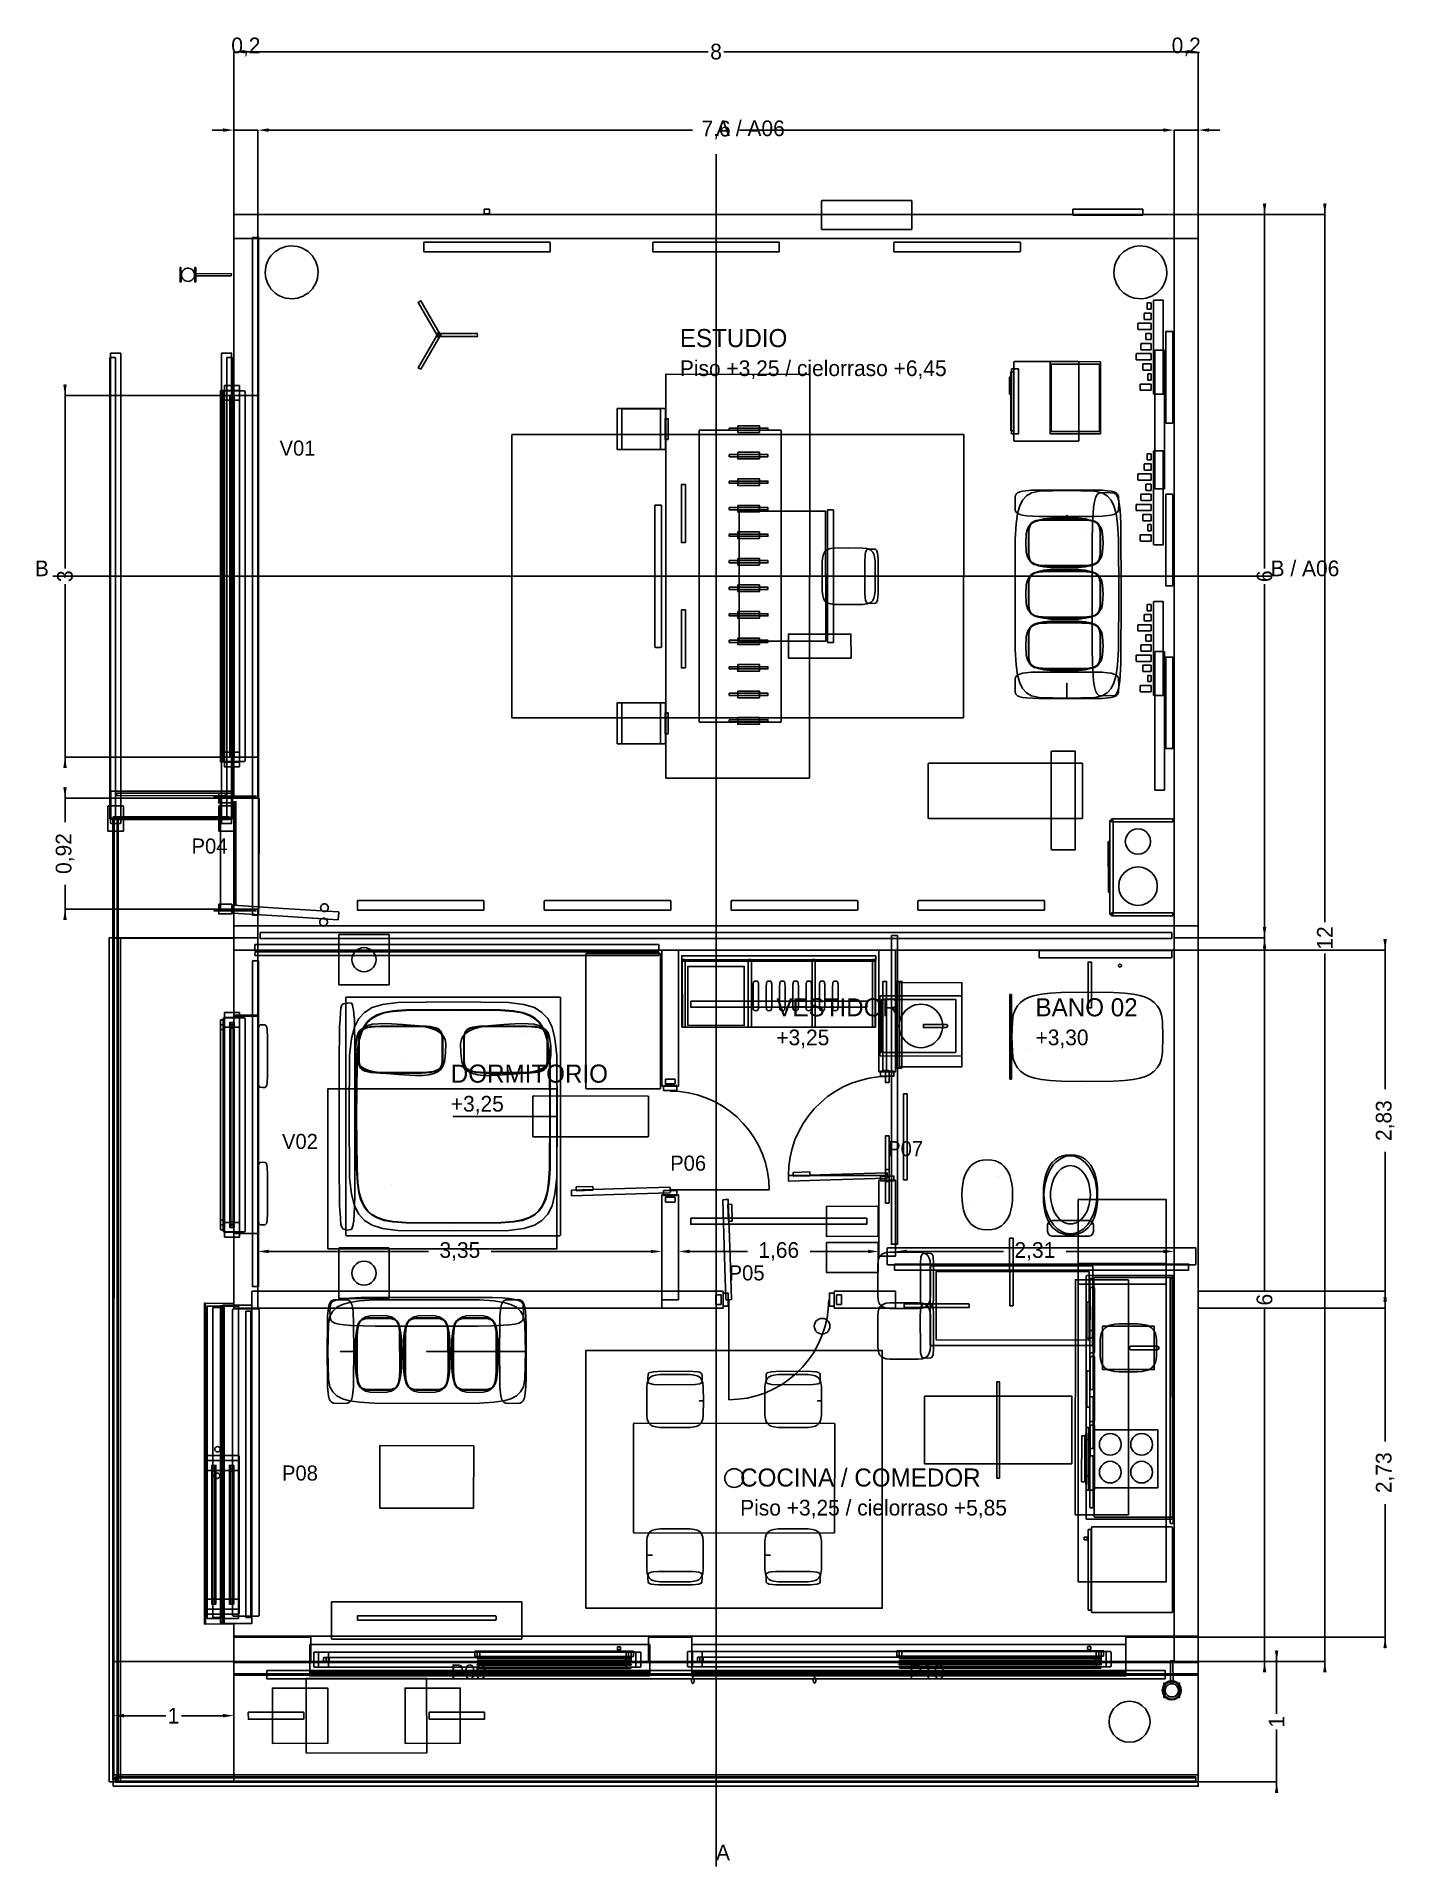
# Model space of a CAD drawing. Header units: metres. Extents: x 132.4 to 143.6, y -13.7 to 1.5.
import ezdxf

# ---------------------------------------------------------------- set-up
doc = ezdxf.new("R2010")
doc.units = ezdxf.units.M
for name, color, linetype in [('CORTE', 7, 'Continuous'), ('COTAS', 4, 'Continuous'), ('EJES', 3, 'Continuous'), ('TEXTOS', 7, 'Continuous'), ('VISTA', 8, 'Continuous')]:
    doc.layers.add(name, color=color, linetype=linetype)
doc.dimstyles.get("Standard").update_dxf_attribs({"dimtxt": 2.5, "dimasz": 2.5, "dimexe": 1.25, "dimexo": 0.625, "dimtad": 1, "dimcen": 2.5, "dimazin": 3, "dimtfac": 1, "dimtmove": 0, "dimatfit": 3})

msp = doc.modelspace()

# ---------------------------------------------------------------- texts
at = {"layer": 'TEXTOS'}
for s, height, p in [('A / A06', 0.13, (138, 0.65)), ('ESTUDIO', 0.15, (137.7, -1.1)), ('Piso +3,25 / cielorraso +6,45', 0.13, (137.7, -1.34)), ('V01', 0.125, (134.38, -2)), ('B', 0.13, (132.35, -3)), ('B / A06', 0.13, (142.6, -3)), ('P04', 0.125, (133.65, -5.3)), ('VESTIDOR', 0.15, (138.5, -6.65)), ('BANO 02', 0.15, (140.65, -6.65)), ('+3,25', 0.13, (138.5, -6.89)), ('+3,30', 0.13, (140.65, -6.89)), ('DORMITORIO', 0.15, (135.8, -7.2)), ('+3,25', 0.13, (135.8, -7.44)), ('V02', 0.125, (134.4, -7.75)), ('P07', 0.125, (139.42, -7.81)), ('P06', 0.125, (137.62, -7.93)), ('P05', 0.125, (138.105, -8.84)), ('P08', 0.125, (134.4, -10.5)), ('COCINA / COMEDOR', 0.15, (138.2, -10.55)), ('Piso +3,25 / cielorraso +5,85', 0.13, (138.2, -10.79)), ('P09', 0.125, (135.8, -12.15)), ('P10', 0.125, (139.6, -12.15)), ('A', 0.13, (138, -13.65))]:
    msp.add_text(s, height=height, dxfattribs=at).set_placement(p)

# ---------------------------------------------------------------- blocks, each defined once
blk = doc.blocks.new('_CLOSEDFILLED')
at = {"color": 0, "linetype": 'BYBLOCK'}
blk.add_solid([(-1, 0.16), (0, 0), (-1, -0.16)], dxfattribs=at)
blk = doc.blocks.new('*D1')
for p, q in [((134, 0), (134, 1.35)), ((134.09, 1.35), (137.935, 1.35)), ((138.065, 1.35), (141.91, 1.35)), ((142, 0), (142, 1.35))]:
    blk.add_line(p, q)
at = {"layer": 'Defpoints'}
for p in [(134, 1.35), (134, 0), (142, 0)]:
    blk.add_point(p, dxfattribs=at)
at = {"layer": 'COTAS', "xscale": 0.09, "yscale": 0.09, "rotation": 180}
blk.add_blockref('_CLOSEDFILLED', (134, 1.35), dxfattribs=at)
at = {"layer": 'COTAS', "xscale": 0.09, "yscale": 0.09}
blk.add_blockref('_CLOSEDFILLED', (142, 1.35), dxfattribs=at)
at = {"layer": 'COTAS', "insert": (138, 1.35), "char_height": 0.13, "attachment_point": 5}
blk.add_mtext('8', dxfattribs=at)
blk = doc.blocks.new('*D2')
for p, q in [((133.91, 0.7), (133.82, 0.7)), ((134, 0), (134, 0.7)), ((134, 0.7), (134.2, 0.7)), ((134.2, 0), (134.2, 0.7)), ((134.29, 0.7), (134.38, 0.7))]:
    blk.add_line(p, q)
at = {"layer": 'Defpoints'}
for p in [(134, 0.7), (134, 0), (134.2, 0)]:
    blk.add_point(p, dxfattribs=at)
at = {"layer": 'COTAS', "xscale": 0.09, "yscale": 0.09}
blk.add_blockref('_CLOSEDFILLED', (134, 0.7), dxfattribs=at)
at = {"layer": 'COTAS', "xscale": 0.09, "yscale": 0.09, "rotation": 180}
blk.add_blockref('_CLOSEDFILLED', (134.2, 0.7), dxfattribs=at)
at = {"layer": 'COTAS', "insert": (134.1, 1.39), "char_height": 0.13, "attachment_point": 5}
blk.add_mtext('0,2', dxfattribs=at)
blk = doc.blocks.new('*D3')
for p, q in [((134.2, 0), (134.2, 0.7)), ((134.29, 0.7), (137.805, 0.7)), ((138.195, 0.7), (141.71, 0.7)), ((141.8, 0), (141.8, 0.7))]:
    blk.add_line(p, q)
at = {"layer": 'Defpoints'}
for p in [(134.2, 0.7), (134.2, 0), (141.8, 0)]:
    blk.add_point(p, dxfattribs=at)
at = {"layer": 'COTAS', "xscale": 0.09, "yscale": 0.09, "rotation": 180}
blk.add_blockref('_CLOSEDFILLED', (134.2, 0.7), dxfattribs=at)
at = {"layer": 'COTAS', "xscale": 0.09, "yscale": 0.09}
blk.add_blockref('_CLOSEDFILLED', (141.8, 0.7), dxfattribs=at)
at = {"layer": 'COTAS', "insert": (138, 0.7), "char_height": 0.13, "attachment_point": 5}
blk.add_mtext('7,6', dxfattribs=at)
blk = doc.blocks.new('*D4')
for p, q in [((141.71, 0.7), (141.62, 0.7)), ((141.8, 0), (141.8, 0.7)), ((141.8, 0.7), (142, 0.7)), ((142, 0), (142, 0.7)), ((142.09, 0.7), (142.18, 0.7))]:
    blk.add_line(p, q)
at = {"layer": 'Defpoints'}
for p in [(141.8, 0.7), (141.8, 0), (142, 0)]:
    blk.add_point(p, dxfattribs=at)
at = {"layer": 'COTAS', "xscale": 0.09, "yscale": 0.09}
blk.add_blockref('_CLOSEDFILLED', (141.8, 0.7), dxfattribs=at)
at = {"layer": 'COTAS', "xscale": 0.09, "yscale": 0.09, "rotation": 180}
blk.add_blockref('_CLOSEDFILLED', (142, 0.7), dxfattribs=at)
at = {"layer": 'COTAS', "insert": (141.9, 1.39), "char_height": 0.13, "attachment_point": 5}
blk.add_mtext('0,2', dxfattribs=at)
blk = doc.blocks.new('*D5')
for p, q in [((142, 0), (143.05, 0)), ((143.05, 0.09), (143.05, -5.87)), ((143.05, -6.13), (143.05, -12.09)), ((142, -12), (143.05, -12))]:
    blk.add_line(p, q)
at = {"layer": 'Defpoints'}
for p in [(142, 0), (143.05, 0), (142, -12)]:
    blk.add_point(p, dxfattribs=at)
at = {"layer": 'COTAS', "xscale": 0.09, "yscale": 0.09}
for p, rotation in [((143.05, 0), 270), ((143.05, -12), 90)]:
    blk.add_blockref('_CLOSEDFILLED', p, dxfattribs=dict(at, rotation=rotation))
at = {"layer": 'COTAS', "insert": (143.05, -6), "char_height": 0.13, "attachment_point": 5, "rotation": 90}
blk.add_mtext('12', dxfattribs=at)
blk = doc.blocks.new('*D6')
for p, q in [((142, 0), (142.55, 0)), ((142.55, 0.09), (142.55, -2.935)), ((142.55, -3.065), (142.55, -6.09)), ((142, -6), (142.55, -6))]:
    blk.add_line(p, q)
at = {"layer": 'Defpoints'}
for p in [(142, 0), (142.55, 0), (142, -6)]:
    blk.add_point(p, dxfattribs=at)
at = {"layer": 'COTAS', "xscale": 0.09, "yscale": 0.09}
for p, rotation in [((142.55, 0), 270), ((142.55, -6), 90)]:
    blk.add_blockref('_CLOSEDFILLED', p, dxfattribs=dict(at, rotation=rotation))
at = {"layer": 'COTAS', "insert": (142.55, -3), "char_height": 0.13, "attachment_point": 5, "rotation": 90}
blk.add_mtext('6', dxfattribs=at)
blk = doc.blocks.new('*D7')
for p, q in [((142.55, -5.91), (142.55, -8.935)), ((142, -6), (142.55, -6)), ((142.55, -9.065), (142.55, -12.09)), ((142, -12), (142.55, -12))]:
    blk.add_line(p, q)
at = {"layer": 'Defpoints'}
for p in [(142, -6), (142.55, -6), (142, -12)]:
    blk.add_point(p, dxfattribs=at)
at = {"layer": 'COTAS', "xscale": 0.09, "yscale": 0.09}
for p, rotation in [((142.55, -6), 270), ((142.55, -12), 90)]:
    blk.add_blockref('_CLOSEDFILLED', p, dxfattribs=dict(at, rotation=rotation))
at = {"layer": 'COTAS', "insert": (142.55, -9), "char_height": 0.13, "attachment_point": 5, "rotation": 90}
blk.add_mtext('6', dxfattribs=at)
blk = doc.blocks.new('*D8')
for p, q in [((134.2, -8.6), (134.2, -8.6)), ((134.29, -8.6), (135.615, -8.6)), ((136.135, -8.6), (137.46, -8.6)), ((137.55, -8.6), (137.55, -8.6))]:
    blk.add_line(p, q)
at = {"layer": 'Defpoints'}
for p in [(134.2, -8.6), (134.2, -8.6), (137.55, -8.6)]:
    blk.add_point(p, dxfattribs=at)
at = {"layer": 'COTAS', "xscale": 0.09, "yscale": 0.09, "rotation": 180}
blk.add_blockref('_CLOSEDFILLED', (134.2, -8.6), dxfattribs=at)
at = {"layer": 'COTAS', "xscale": 0.09, "yscale": 0.09}
blk.add_blockref('_CLOSEDFILLED', (137.55, -8.6), dxfattribs=at)
at = {"layer": 'COTAS', "insert": (135.875, -8.6), "char_height": 0.13, "attachment_point": 5}
blk.add_mtext('3,35', dxfattribs=at)
blk = doc.blocks.new('*D9')
for p, q in [((137.69, -8.6), (137.69, -8.6)), ((137.78, -8.6), (138.26, -8.6)), ((138.78, -8.6), (139.26, -8.6)), ((139.35, -8.6), (139.35, -8.6))]:
    blk.add_line(p, q)
at = {"layer": 'Defpoints'}
for p in [(137.69, -8.6), (137.69, -8.6), (139.35, -8.6)]:
    blk.add_point(p, dxfattribs=at)
at = {"layer": 'COTAS', "xscale": 0.09, "yscale": 0.09, "rotation": 180}
blk.add_blockref('_CLOSEDFILLED', (137.69, -8.6), dxfattribs=at)
at = {"layer": 'COTAS', "xscale": 0.09, "yscale": 0.09}
blk.add_blockref('_CLOSEDFILLED', (139.35, -8.6), dxfattribs=at)
at = {"layer": 'COTAS', "insert": (138.52, -8.6), "char_height": 0.13, "attachment_point": 5}
blk.add_mtext('1,66', dxfattribs=at)
blk = doc.blocks.new('*D10')
for p, q in [((139.49, -8.6), (139.49, -8.6)), ((139.58, -8.6), (140.385, -8.6)), ((140.905, -8.6), (141.71, -8.6)), ((141.8, -8.6), (141.8, -8.6))]:
    blk.add_line(p, q)
at = {"layer": 'Defpoints'}
for p in [(139.49, -8.6), (139.49, -8.6), (141.8, -8.6)]:
    blk.add_point(p, dxfattribs=at)
at = {"layer": 'COTAS', "xscale": 0.09, "yscale": 0.09, "rotation": 180}
blk.add_blockref('_CLOSEDFILLED', (139.49, -8.6), dxfattribs=at)
at = {"layer": 'COTAS', "xscale": 0.09, "yscale": 0.09}
blk.add_blockref('_CLOSEDFILLED', (141.8, -8.6), dxfattribs=at)
at = {"layer": 'COTAS', "insert": (140.645, -8.6), "char_height": 0.13, "attachment_point": 5}
blk.add_mtext('2,31', dxfattribs=at)
blk = doc.blocks.new('*D11')
for p, q in [((143.55, -6.01), (143.55, -7.255)), ((142, -6.1), (143.55, -6.1)), ((143.55, -7.775), (143.55, -9.02)), ((142, -8.93), (143.55, -8.93))]:
    blk.add_line(p, q)
at = {"layer": 'Defpoints'}
for p in [(142, -6.1), (143.55, -6.1), (142, -8.93)]:
    blk.add_point(p, dxfattribs=at)
at = {"layer": 'COTAS', "xscale": 0.09, "yscale": 0.09}
for p, rotation in [((143.55, -6.1), 270), ((143.55, -8.93), 90)]:
    blk.add_blockref('_CLOSEDFILLED', p, dxfattribs=dict(at, rotation=rotation))
at = {"layer": 'COTAS', "insert": (143.55, -7.515), "char_height": 0.13, "attachment_point": 5, "rotation": 90}
blk.add_mtext('2,83', dxfattribs=at)
blk = doc.blocks.new('*D12')
for p, q in [((142, -9.07), (143.55, -9.07)), ((143.55, -8.98), (143.55, -10.175)), ((143.55, -10.695), (143.55, -11.89)), ((142, -11.8), (143.55, -11.8))]:
    blk.add_line(p, q)
at = {"layer": 'Defpoints'}
for p in [(142, -9.07), (143.55, -9.07), (142, -11.8)]:
    blk.add_point(p, dxfattribs=at)
at = {"layer": 'COTAS', "xscale": 0.09, "yscale": 0.09}
for p, rotation in [((143.55, -9.07), 270), ((143.55, -11.8), 90)]:
    blk.add_blockref('_CLOSEDFILLED', p, dxfattribs=dict(at, rotation=rotation))
at = {"layer": 'COTAS', "insert": (143.55, -10.435), "char_height": 0.13, "attachment_point": 5, "rotation": 90}
blk.add_mtext('2,73', dxfattribs=at)
blk = doc.blocks.new('*D13')
for p, q in [((133, -12), (133, -12.45)), ((134, -12), (134, -12.45)), ((133.09, -12.45), (133.435, -12.45)), ((133.565, -12.45), (133.91, -12.45))]:
    blk.add_line(p, q)
at = {"layer": 'Defpoints'}
for p in [(133, -12), (134, -12), (133, -12.45)]:
    blk.add_point(p, dxfattribs=at)
at = {"layer": 'COTAS', "xscale": 0.09, "yscale": 0.09, "rotation": 180}
blk.add_blockref('_CLOSEDFILLED', (133, -12.45), dxfattribs=at)
at = {"layer": 'COTAS', "xscale": 0.09, "yscale": 0.09}
blk.add_blockref('_CLOSEDFILLED', (134, -12.45), dxfattribs=at)
at = {"layer": 'COTAS', "insert": (133.5, -12.45), "char_height": 0.13, "attachment_point": 5}
blk.add_mtext('1', dxfattribs=at)
blk = doc.blocks.new('*D14')
for p, q in [((142.65, -11.91), (142.65, -12.435)), ((142, -12), (142.65, -12)), ((142.65, -12.565), (142.65, -13.09)), ((142, -13), (142.65, -13))]:
    blk.add_line(p, q)
at = {"layer": 'Defpoints'}
for p in [(142, -12), (142.65, -12), (142, -13)]:
    blk.add_point(p, dxfattribs=at)
at = {"layer": 'COTAS', "xscale": 0.09, "yscale": 0.09}
for p, rotation in [((142.65, -12), 270), ((142.65, -13), 90)]:
    blk.add_blockref('_CLOSEDFILLED', p, dxfattribs=dict(at, rotation=rotation))
at = {"layer": 'COTAS', "insert": (142.65, -12.5), "char_height": 0.13, "attachment_point": 5, "rotation": 90}
blk.add_mtext('1', dxfattribs=at)
blk = doc.blocks.new('*D15')
for p, q in [((132.6, -1.41), (132.6, -2.935)), ((134, -1.5), (132.6, -1.5)), ((132.6, -3.065), (132.6, -4.59)), ((134, -4.5), (132.6, -4.5))]:
    blk.add_line(p, q)
at = {"layer": 'Defpoints'}
for p in [(132.6, -1.5), (134, -1.5), (134, -4.5)]:
    blk.add_point(p, dxfattribs=at)
at = {"layer": 'COTAS', "xscale": 0.09, "yscale": 0.09}
for p, rotation in [((132.6, -1.5), 270), ((132.6, -4.5), 90)]:
    blk.add_blockref('_CLOSEDFILLED', p, dxfattribs=dict(at, rotation=rotation))
at = {"layer": 'COTAS', "insert": (132.6, -3), "char_height": 0.13, "attachment_point": 5, "rotation": 90}
blk.add_mtext('3', dxfattribs=at)
blk = doc.blocks.new('*D16')
for p, q in [((132.6, -4.75), (132.6, -5.04)), ((134, -4.84), (132.6, -4.84)), ((132.6, -5.56), (132.6, -5.85)), ((134, -5.76), (132.6, -5.76))]:
    blk.add_line(p, q)
at = {"layer": 'Defpoints'}
for p in [(132.6, -4.84), (134, -4.84), (134, -5.76)]:
    blk.add_point(p, dxfattribs=at)
at = {"layer": 'COTAS', "xscale": 0.09, "yscale": 0.09}
for p, rotation in [((132.6, -4.84), 270), ((132.6, -5.76), 90)]:
    blk.add_blockref('_CLOSEDFILLED', p, dxfattribs=dict(at, rotation=rotation))
at = {"layer": 'COTAS', "insert": (132.6, -5.3), "char_height": 0.13, "attachment_point": 5, "rotation": 90}
blk.add_mtext('0,92', dxfattribs=at)

# ---------------------------------------------------------------- dimensions: what is measured, and where the dimension line sits
at = {"layer": 'COTAS'}
for base, p1, p2, picture, middle in [((134, 0.7), (134, 0), (134.2, 0), '*D2', (134.1, 1.39)), ((134, 1.35), (134, 0), (142, 0), '*D1', (138, 1.35)), ((141.8, 0.7), (141.8, 0), (142, 0), '*D4', (141.9, 1.39)), ((134.2, 0.7), (134.2, 0), (141.8, 0), '*D3', (138, 0.7)), ((134.2, -8.6), (134.2, -8.6), (137.55, -8.6), '*D8', (135.875, -8.6)), ((137.69, -8.6), (137.69, -8.6), (139.35, -8.6), '*D9', (138.52, -8.6)), ((139.49, -8.6), (139.49, -8.6), (141.8, -8.6), '*D10', (140.645, -8.6)), ((133, -12.45), (133, -12), (134, -12), '*D13', (133.5, -12.45))]:
    dim = msp.add_linear_dim(base=base, p1=p1, p2=p2, dimstyle='Standard', override={"dimtxt": 0.13, "dimasz": 0.09}, dxfattribs=at)
    dim.commit()
    dim.dimension.update_dxf_attribs({"geometry": picture, "text_midpoint": middle})
for base, p1, p2, picture, middle in [((143.05, 0), (142, 0), (142, -12), '*D5', (143.05, -6)), ((142.55, 0), (142, 0), (142, -6), '*D6', (142.55, -3)), ((132.6, -1.5), (134, -1.5), (134, -4.5), '*D15', (132.6, -3)), ((132.6, -4.84), (134, -4.84), (134, -5.76), '*D16', (132.6, -5.3)), ((142.55, -6), (142, -6), (142, -12), '*D7', (142.55, -9)), ((143.55, -6.1), (142, -6.1), (142, -8.93), '*D11', (143.55, -7.515)), ((143.55, -9.07), (142, -9.07), (142, -11.8), '*D12', (143.55, -10.435)), ((142.65, -12), (142, -12), (142, -13), '*D14', (142.65, -12.5))]:
    dim = msp.add_linear_dim(base=base, p1=p1, p2=p2, angle=90, dimstyle='Standard', override={"dimtxt": 0.13, "dimasz": 0.09}, dxfattribs=at)
    dim.commit()
    dim.dimension.update_dxf_attribs({"geometry": picture, "text_midpoint": middle})

# ---------------------------------------------------------------- linework, layer by layer
at = {"layer": 'CORTE'}
for p, q in [((136.078, 0.044), (136.078, 0.045)), ((136.078, 0.045), (136.078, 0.045)), ((136.078, 0.045), (136.078, 0.045)), ((136.078, 0.045), (136.079, 0.045)), ((136.078, 0.044), (136.078, 0.044)), ((136.078, 0.044), (136.078, 0.044)), ((136.078, 0.044), (136.078, 0.043)), ((136.078, 0.021), (136.078, 0.043)), ((136.078, 0.021), (136.078, 0.007)), ((136.078, 0.006), (136.078, 0.007)), ((136.078, 0.006), (136.078, 0.006)), ((136.078, 0.006), (136.078, 0.006)), ((136.078, 0.006), (136.078, 0.005)), ((136.078, 0.005), (136.078, 0.005)), ((136.078, 0.005), (136.078, 0.005)), ((136.079, 0.005), (136.078, 0.005)), ((136.079, 0.045), (136.079, 0.045)), ((136.079, 0.045), (136.104, 0.045)), ((136.079, 0.005), (136.079, 0.005)), ((136.104, 0.005), (136.079, 0.005)), ((136.104, 0.045), (136.121, 0.045)), ((136.121, 0.005), (136.104, 0.005)), ((136.121, 0.045), (136.121, 0.045)), ((136.121, 0.045), (136.122, 0.045)), ((136.121, 0.005), (136.121, 0.005)), ((136.122, 0.005), (136.121, 0.005)), ((136.122, 0.045), (136.122, 0.044)), ((136.122, 0.045), (136.122, 0.045)), ((136.122, 0.045), (136.122, 0.045)), ((136.122, 0.044), (136.122, 0.044)), ((136.122, 0.044), (136.122, 0.044)), ((136.122, 0.043), (136.122, 0.044)), ((136.122, 0.043), (136.122, 0.021)), ((136.122, 0.021), (136.122, 0.021)), ((136.122, 0.007), (136.122, 0.021)), ((136.122, 0.007), (136.122, 0.006)), ((136.122, 0.006), (136.122, 0.006)), ((136.122, 0.006), (136.122, 0.006)), ((136.122, 0.005), (136.122, 0.006)), ((136.122, 0.005), (136.122, 0.005)), ((136.122, 0.005), (136.122, 0.005)), ((138.875, 0.112), (138.876, 0.113)), ((138.875, 0.112), (138.875, 0.111)), ((138.875, -0.026), (138.875, 0.111)), ((138.876, 0.113), (138.876, 0.114)), ((138.876, 0.114), (138.877, 0.114)), ((138.876, 0.113), (138.876, 0.113)), ((138.877, 0.114), (138.878, 0.115)), ((138.877, 0.114), (138.877, 0.114)), ((138.878, 0.115), (138.879, 0.115)), ((138.879, 0.115), (139.318, 0.115)), ((139.318, 0.115), (139.621, 0.115)), ((139.621, 0.115), (139.622, 0.115)), ((139.622, 0.115), (139.623, 0.114)), ((139.623, 0.114), (139.623, 0.114)), ((139.623, 0.114), (139.624, 0.114)), ((139.624, 0.114), (139.624, 0.113)), ((139.624, 0.113), (139.624, 0.113)), ((139.624, 0.113), (139.625, 0.112)), ((139.625, 0.111), (139.625, 0.112)), ((139.625, 0.111), (139.625, -0.026)), ((138.875, -0.026), (138.875, -0.026)), ((138.875, -0.026), (138.875, -0.12)), ((138.875, -0.122), (138.875, -0.12)), ((138.875, -0.122), (138.876, -0.123)), ((138.876, -0.123), (138.876, -0.123)), ((138.876, -0.123), (138.876, -0.124)), ((138.877, -0.124), (138.876, -0.124)), ((138.877, -0.124), (138.877, -0.124)), ((138.878, -0.125), (138.877, -0.124)), ((138.879, -0.125), (138.878, -0.125)), ((139.318, -0.125), (138.879, -0.125)), ((139.621, -0.125), (139.318, -0.125)), ((139.622, -0.125), (139.621, -0.125)), ((139.623, -0.124), (139.622, -0.125)), ((139.623, -0.124), (139.623, -0.124)), ((139.624, -0.124), (139.623, -0.124)), ((139.624, -0.123), (139.625, -0.122)), ((139.624, -0.123), (139.624, -0.123)), ((139.624, -0.124), (139.624, -0.123)), ((139.625, -0.12), (139.625, -0.026)), ((139.625, -0.12), (139.625, -0.122))]:
    msp.add_line(p, q, dxfattribs=at)
for points in [[(134.001, -0.002), (134.001, -0.002), (134, -0.003), (134, -0.005), (134, -0.118), (134, -0.196), (134, -0.197), (134.001, -0.198), (134.001, -0.198), (134.001, -0.199), (134.002, -0.199), (134.002, -0.199), (134.003, -0.2), (134.004, -0.2), (138.751, -0.2), (141.996, -0.2), (141.997, -0.2), (141.998, -0.199), (141.998, -0.199), (141.999, -0.199), (141.999, -0.198), (141.999, -0.198), (142, -0.197), (142, -0.196), (142, -0.118), (142, -0.005), (142, -0.003), (141.999, -0.002), (141.999, -0.002), (141.999, -0.001), (141.998, -0.001), (141.998, -0.001), (141.997, 0), (141.996, 0), (138.751, 0), (134.004, 0), (134.003, 0), (134.002, -0.001), (134.002, -0.001), (134.001, -0.001), (134.001, -0.002)], [(141.801, -0.002), (141.801, -0.002), (141.8, -0.003), (141.8, -0.005), (141.8, -3.563), (141.8, -5.995), (141.8, -5.997), (141.801, -5.998), (141.801, -5.998), (141.801, -5.999), (141.802, -5.999), (141.802, -5.999), (141.803, -6), (141.804, -6), (141.918, -6), (141.996, -6), (141.997, -6), (141.998, -5.999), (141.998, -5.999), (141.999, -5.999), (141.999, -5.998), (141.999, -5.998), (142, -5.997), (142, -5.995), (142, -3.563), (142, -0.005), (142, -0.003), (141.999, -0.002), (141.999, -0.002), (141.999, -0.001), (141.998, -0.001), (141.998, -0.001), (141.997, 0), (141.996, 0), (141.918, 0), (141.804, 0), (141.803, 0), (141.802, -0.001), (141.802, -0.001), (141.801, -0.001), (141.801, -0.002)], [(141.801, -6.002), (141.801, -6.002), (141.8, -6.003), (141.8, -6.005), (141.8, -9.563), (141.8, -11.996), (141.8, -11.997), (141.801, -11.998), (141.801, -11.998), (141.801, -11.999), (141.802, -11.999), (141.802, -11.999), (141.803, -12), (141.804, -12), (141.918, -12), (141.996, -12), (141.997, -12), (141.998, -11.999), (141.998, -11.999), (141.999, -11.999), (141.999, -11.998), (141.999, -11.998), (142, -11.997), (142, -11.996), (142, -9.563), (142, -6.005), (142, -6.003), (141.999, -6.002), (141.999, -6.002), (141.999, -6.001), (141.998, -6.001), (141.998, -6.001), (141.997, -6), (141.996, -6), (141.918, -6), (141.804, -6), (141.803, -6), (141.802, -6.001), (141.802, -6.001), (141.801, -6.001), (141.801, -6.002)], [(137.551, -6.102), (137.551, -6.102), (137.55, -6.103), (137.55, -6.104), (137.55, -6.696), (137.55, -7.226), (137.55, -7.227), (137.551, -7.228), (137.551, -7.228), (137.551, -7.229), (137.552, -7.229), (137.552, -7.229), (137.553, -7.23), (137.555, -7.23), (137.624, -7.23), (137.686, -7.23), (137.687, -7.23), (137.688, -7.229), (137.688, -7.229), (137.689, -7.229), (137.689, -7.228), (137.689, -7.228), (137.69, -7.227), (137.69, -7.226), (137.69, -6.696), (137.69, -6.104), (137.69, -6.103), (137.689, -6.102), (137.689, -6.102), (137.689, -6.101), (137.688, -6.101), (137.688, -6.101), (137.687, -6.1), (137.686, -6.1), (137.624, -6.1), (137.555, -6.1), (137.553, -6.1), (137.552, -6.101), (137.552, -6.101), (137.551, -6.101), (137.551, -6.102)], [(139.351, -6.102), (139.351, -6.102), (139.35, -6.103), (139.35, -6.104), (139.35, -6.632), (139.35, -7.106), (139.35, -7.107), (139.351, -7.108), (139.351, -7.108), (139.351, -7.109), (139.352, -7.109), (139.352, -7.109), (139.353, -7.11), (139.355, -7.11), (139.424, -7.11), (139.486, -7.11), (139.487, -7.11), (139.488, -7.109), (139.488, -7.109), (139.489, -7.109), (139.489, -7.108), (139.489, -7.108), (139.49, -7.107), (139.49, -7.106), (139.49, -6.632), (139.49, -6.104), (139.49, -6.103), (139.489, -6.102), (139.489, -6.102), (139.489, -6.101), (139.488, -6.101), (139.488, -6.101), (139.487, -6.1), (139.486, -6.1), (139.424, -6.1), (139.355, -6.1), (139.353, -6.1), (139.352, -6.101), (139.352, -6.101), (139.351, -6.101), (139.351, -6.102)], [(139.351, -8.012), (139.351, -8.012), (139.35, -8.013), (139.35, -8.015), (139.35, -8.342), (139.35, -8.636), (139.35, -8.637), (139.351, -8.638), (139.351, -8.638), (139.351, -8.639), (139.352, -8.639), (139.352, -8.639), (139.353, -8.64), (139.355, -8.64), (139.424, -8.64), (139.486, -8.64), (139.487, -8.64), (139.488, -8.639), (139.488, -8.639), (139.489, -8.639), (139.489, -8.638), (139.489, -8.638), (139.49, -8.637), (139.49, -8.636), (139.49, -8.342), (139.49, -8.015), (139.49, -8.013), (139.489, -8.012), (139.489, -8.012), (139.489, -8.011), (139.488, -8.011), (139.488, -8.011), (139.487, -8.01), (139.486, -8.01), (139.424, -8.01), (139.355, -8.01), (139.353, -8.01), (139.352, -8.011), (139.352, -8.011), (139.351, -8.011), (139.351, -8.012)], [(137.551, -8.132), (137.551, -8.132), (137.55, -8.133), (137.55, -8.135), (137.55, -8.589), (137.55, -8.995), (137.55, -8.997), (137.551, -8.998), (137.551, -8.998), (137.551, -8.999), (137.552, -8.999), (137.552, -8.999), (137.553, -9), (137.555, -9), (137.624, -9), (137.686, -9), (137.687, -9), (137.688, -8.999), (137.688, -8.999), (137.689, -8.999), (137.689, -8.998), (137.689, -8.998), (137.69, -8.997), (137.69, -8.995), (137.69, -8.589), (137.69, -8.135), (137.69, -8.133), (137.689, -8.132), (137.689, -8.132), (137.689, -8.131), (137.688, -8.131), (137.688, -8.131), (137.687, -8.13), (137.686, -8.13), (137.624, -8.13), (137.555, -8.13), (137.553, -8.13), (137.552, -8.131), (137.552, -8.131), (137.551, -8.131), (137.551, -8.132)], [(139.421, -8.572), (139.421, -8.572), (139.42, -8.573), (139.42, -8.575), (139.42, -8.644), (139.42, -8.706), (139.42, -8.707), (139.421, -8.708), (139.421, -8.708), (139.421, -8.709), (139.422, -8.709), (139.422, -8.709), (139.423, -8.71), (139.425, -8.71), (140.774, -8.71), (141.976, -8.71), (141.977, -8.71), (141.978, -8.709), (141.978, -8.709), (141.979, -8.709), (141.979, -8.708), (141.979, -8.708), (141.98, -8.707), (141.98, -8.706), (141.98, -8.644), (141.98, -8.575), (141.98, -8.573), (141.979, -8.572), (141.979, -8.572), (141.979, -8.571), (141.978, -8.571), (141.978, -8.571), (141.977, -8.57), (141.976, -8.57), (140.774, -8.57), (139.425, -8.57), (139.423, -8.57), (139.422, -8.571), (139.422, -8.571), (139.421, -8.571), (139.421, -8.572)], [(134.151, -8.932), (134.151, -8.932), (134.15, -8.933), (134.15, -8.934), (134.15, -9.004), (134.15, -9.066), (134.15, -9.067), (134.151, -9.068), (134.151, -9.068), (134.151, -9.069), (134.152, -9.069), (134.152, -9.069), (134.153, -9.07), (134.155, -9.07), (135.943, -9.07), (137.546, -9.07), (137.547, -9.07), (137.548, -9.069), (137.548, -9.069), (137.549, -9.069), (137.549, -9.068), (137.549, -9.068), (137.55, -9.067), (137.55, -9.066), (137.55, -9.004), (137.55, -8.934), (137.55, -8.933), (137.549, -8.932), (137.549, -8.932), (137.549, -8.931), (137.548, -8.931), (137.548, -8.931), (137.547, -8.93), (137.546, -8.93), (135.943, -8.93), (134.155, -8.93), (134.153, -8.93), (134.152, -8.931), (134.152, -8.931), (134.151, -8.931), (134.151, -8.932)], [(134.001, -11.802), (134.001, -11.802), (134, -11.803), (134, -11.805), (134, -11.918), (134, -11.996), (134, -11.997), (134.001, -11.998), (134.001, -11.998), (134.001, -11.999), (134.002, -11.999), (134.002, -11.999), (134.003, -12), (134.004, -12), (134.379, -12), (134.636, -12), (134.637, -12), (134.638, -11.999), (134.638, -11.999), (134.639, -11.999), (134.639, -11.998), (134.639, -11.998), (134.64, -11.997), (134.64, -11.996), (134.64, -11.918), (134.64, -11.805), (134.64, -11.803), (134.639, -11.802), (134.639, -11.802), (134.639, -11.801), (134.638, -11.801), (134.638, -11.801), (134.637, -11.8), (134.636, -11.8), (134.379, -11.8), (134.004, -11.8), (134.003, -11.8), (134.002, -11.801), (134.002, -11.801), (134.001, -11.801), (134.001, -11.802)], [(137.441, -11.802), (137.441, -11.802), (137.44, -11.803), (137.44, -11.805), (137.44, -11.918), (137.44, -11.996), (137.44, -11.997), (137.441, -11.998), (137.441, -11.998), (137.441, -11.999), (137.442, -11.999), (137.442, -11.999), (137.443, -12), (137.445, -12), (137.653, -12), (137.796, -12), (137.797, -12), (137.798, -11.999), (137.798, -11.999), (137.799, -11.999), (137.799, -11.998), (137.799, -11.998), (137.8, -11.997), (137.8, -11.996), (137.8, -11.918), (137.8, -11.805), (137.8, -11.803), (137.799, -11.802), (137.799, -11.802), (137.799, -11.801), (137.798, -11.801), (137.798, -11.801), (137.797, -11.8), (137.796, -11.8), (137.653, -11.8), (137.445, -11.8), (137.443, -11.8), (137.442, -11.801), (137.442, -11.801), (137.441, -11.801), (137.441, -11.802)], [(141.401, -11.802), (141.401, -11.802), (141.4, -11.803), (141.4, -11.805), (141.4, -11.918), (141.4, -11.996), (141.4, -11.997), (141.401, -11.998), (141.401, -11.998), (141.401, -11.999), (141.402, -11.999), (141.402, -11.999), (141.403, -12), (141.405, -12), (141.756, -12), (141.996, -12), (141.997, -12), (141.998, -11.999), (141.998, -11.999), (141.999, -11.999), (141.999, -11.998), (141.999, -11.998), (142, -11.997), (142, -11.996), (142, -11.918), (142, -11.805), (142, -11.803), (141.999, -11.802), (141.999, -11.802), (141.999, -11.801), (141.998, -11.801), (141.998, -11.801), (141.997, -11.8), (141.996, -11.8), (141.756, -11.8), (141.405, -11.8), (141.403, -11.8), (141.402, -11.801), (141.402, -11.801), (141.401, -11.801), (141.401, -11.802)]]:
    msp.add_lwpolyline(points, close=True, dxfattribs=at)
at = {"layer": 'EJES'}
for p, q in [((138, 0.5), (138, -13.7)), ((132.5, -3), (142.6, -3))]:
    msp.add_line(p, q, dxfattribs=at)
at = {"layer": 'VISTA'}
for p, q in [((140.96, 0.044), (140.96, 0.045)), ((140.96, 0.045), (140.961, 0.045)), ((140.96, 0.044), (140.96, 0.044)), ((140.96, 0.044), (140.96, 0.044)), ((140.96, 0.044), (140.96, 0.043)), ((140.96, 0.011), (140.96, 0.043)), ((140.96, 0.011), (140.96, -0.003)), ((140.961, 0.045), (140.961, 0.045)), ((140.961, 0.045), (140.961, 0.045)), ((140.961, 0.045), (140.962, 0.045)), ((140.962, 0.045), (141.366, 0.045)), ((141.366, 0.045), (141.538, 0.045)), ((141.538, 0.045), (141.539, 0.045)), ((141.539, 0.045), (141.539, 0.045)), ((141.539, 0.045), (141.539, 0.045)), ((141.539, 0.045), (141.54, 0.045)), ((141.54, 0.045), (141.54, 0.044)), ((141.54, 0.044), (141.54, 0.044)), ((141.54, 0.044), (141.54, 0.044)), ((141.54, 0.043), (141.54, 0.044)), ((141.54, 0.043), (141.54, 0.011)), ((141.54, 0.011), (141.54, 0.011)), ((141.54, -0.003), (141.54, 0.011)), ((140.96, -0.004), (140.96, -0.003)), ((140.96, -0.004), (140.96, -0.004)), ((140.96, -0.004), (140.96, -0.004)), ((140.96, -0.004), (140.96, -0.005)), ((140.961, -0.005), (140.96, -0.005)), ((140.961, -0.005), (140.961, -0.005)), ((140.961, -0.005), (140.961, -0.005)), ((140.962, -0.005), (140.961, -0.005)), ((141.366, -0.005), (140.962, -0.005)), ((141.538, -0.005), (141.366, -0.005)), ((141.539, -0.005), (141.538, -0.005)), ((141.539, -0.005), (141.539, -0.005)), ((141.539, -0.005), (141.539, -0.005)), ((141.54, -0.005), (141.539, -0.005)), ((141.54, -0.003), (141.54, -0.004)), ((141.54, -0.004), (141.54, -0.004)), ((141.54, -0.004), (141.54, -0.004)), ((141.54, -0.005), (141.54, -0.004)), ((134.343, -0.308), (134.359, -0.298)), ((134.359, -0.298), (134.385, -0.282)), ((134.385, -0.282), (134.402, -0.276)), ((134.402, -0.276), (134.431, -0.266)), ((134.431, -0.266), (134.45, -0.263)), ((134.45, -0.263), (134.48, -0.26)), ((134.48, -0.26), (134.499, -0.262)), ((134.499, -0.262), (134.529, -0.266)), ((134.529, -0.266), (134.547, -0.272)), ((134.547, -0.272), (134.575, -0.282)), ((134.575, -0.282), (134.591, -0.292)), ((134.591, -0.292), (134.617, -0.308)), ((141.383, -0.308), (141.399, -0.298)), ((141.399, -0.298), (141.425, -0.282)), ((141.425, -0.282), (141.442, -0.276)), ((141.442, -0.276), (141.471, -0.266)), ((141.471, -0.266), (141.49, -0.263)), ((141.49, -0.263), (141.52, -0.26)), ((141.52, -0.26), (141.539, -0.262)), ((141.539, -0.262), (141.569, -0.266)), ((141.569, -0.266), (141.587, -0.272)), ((141.587, -0.272), (141.615, -0.282)), ((141.615, -0.282), (141.631, -0.292)), ((141.631, -0.292), (141.657, -0.308)), ((134.262, -0.461), (134.266, -0.431)), ((134.266, -0.431), (134.272, -0.413)), ((134.272, -0.413), (134.282, -0.385)), ((134.282, -0.385), (134.292, -0.369)), ((134.292, -0.369), (134.308, -0.343)), ((134.308, -0.343), (134.321, -0.33)), ((134.321, -0.33), (134.343, -0.308)), ((134.617, -0.308), (134.63, -0.321)), ((134.63, -0.321), (134.652, -0.343)), ((134.652, -0.343), (134.662, -0.359)), ((134.662, -0.359), (134.678, -0.385)), ((134.678, -0.385), (134.684, -0.402)), ((134.684, -0.402), (134.694, -0.431)), ((134.694, -0.431), (134.697, -0.45)), ((134.697, -0.45), (134.7, -0.48)), ((141.302, -0.461), (141.306, -0.431)), ((141.306, -0.431), (141.312, -0.413)), ((141.312, -0.413), (141.322, -0.385)), ((141.322, -0.385), (141.332, -0.369)), ((141.332, -0.369), (141.348, -0.343)), ((141.348, -0.343), (141.361, -0.33)), ((141.361, -0.33), (141.383, -0.308)), ((141.657, -0.308), (141.67, -0.321)), ((141.67, -0.321), (141.692, -0.343)), ((141.692, -0.343), (141.702, -0.359)), ((141.702, -0.359), (141.718, -0.385)), ((141.718, -0.385), (141.724, -0.402)), ((141.724, -0.402), (141.734, -0.431)), ((141.734, -0.431), (141.737, -0.45)), ((141.737, -0.45), (141.74, -0.48)), ((134.26, -0.48), (134.262, -0.461)), ((134.263, -0.51), (134.26, -0.48)), ((134.266, -0.529), (134.263, -0.51)), ((134.276, -0.558), (134.266, -0.529)), ((134.282, -0.575), (134.276, -0.558)), ((134.298, -0.601), (134.282, -0.575)), ((134.308, -0.617), (134.298, -0.601)), ((134.668, -0.591), (134.652, -0.617)), ((134.678, -0.575), (134.668, -0.591)), ((134.688, -0.547), (134.678, -0.575)), ((134.694, -0.529), (134.688, -0.547)), ((134.698, -0.499), (134.694, -0.529)), ((134.7, -0.48), (134.698, -0.499)), ((141.3, -0.48), (141.302, -0.461)), ((141.303, -0.51), (141.3, -0.48)), ((141.306, -0.529), (141.303, -0.51)), ((141.316, -0.558), (141.306, -0.529)), ((141.322, -0.575), (141.316, -0.558)), ((141.338, -0.601), (141.322, -0.575)), ((141.348, -0.617), (141.338, -0.601)), ((141.708, -0.591), (141.692, -0.617)), ((141.718, -0.575), (141.708, -0.591)), ((141.728, -0.547), (141.718, -0.575)), ((141.734, -0.529), (141.728, -0.547)), ((141.738, -0.499), (141.734, -0.529)), ((141.74, -0.48), (141.738, -0.499)), ((134.33, -0.639), (134.308, -0.617)), ((134.343, -0.652), (134.33, -0.639)), ((134.369, -0.668), (134.343, -0.652)), ((134.385, -0.678), (134.369, -0.668)), ((134.413, -0.688), (134.385, -0.678)), ((134.431, -0.694), (134.413, -0.688)), ((134.461, -0.698), (134.431, -0.694)), ((134.48, -0.7), (134.461, -0.698)), ((134.51, -0.697), (134.48, -0.7)), ((134.529, -0.694), (134.51, -0.697)), ((134.558, -0.684), (134.529, -0.694)), ((134.575, -0.678), (134.558, -0.684)), ((134.601, -0.662), (134.575, -0.678)), ((134.617, -0.652), (134.601, -0.662)), ((134.639, -0.63), (134.617, -0.652)), ((134.652, -0.617), (134.639, -0.63)), ((141.37, -0.639), (141.348, -0.617)), ((141.383, -0.652), (141.37, -0.639)), ((141.409, -0.668), (141.383, -0.652)), ((141.425, -0.678), (141.409, -0.668)), ((141.453, -0.688), (141.425, -0.678)), ((141.471, -0.694), (141.453, -0.688)), ((141.501, -0.698), (141.471, -0.694)), ((141.52, -0.7), (141.501, -0.698)), ((141.55, -0.697), (141.52, -0.7)), ((141.569, -0.694), (141.55, -0.697)), ((141.598, -0.684), (141.569, -0.694)), ((141.615, -0.678), (141.598, -0.684)), ((141.641, -0.662), (141.615, -0.678)), ((141.657, -0.652), (141.641, -0.662)), ((141.679, -0.63), (141.657, -0.652)), ((141.692, -0.617), (141.679, -0.63)), ((137.493, -2.412), (137.494, -2.411)), ((137.493, -2.412), (137.493, -2.412)), ((137.493, -2.415), (137.493, -2.412)), ((137.493, -2.415), (137.493, -2.415)), ((137.493, -3.454), (137.493, -2.415)), ((137.494, -2.411), (137.497, -2.41)), ((137.494, -2.411), (137.494, -2.411)), ((137.494, -2.411), (137.494, -2.411)), ((137.497, -2.41), (137.497, -2.41)), ((137.497, -2.41), (137.538, -2.41)), ((137.538, -2.41), (137.543, -2.41)), ((137.543, -2.41), (137.545, -2.411)), ((137.545, -2.411), (137.546, -2.411)), ((137.546, -2.411), (137.547, -2.412)), ((137.546, -2.411), (137.546, -2.411)), ((137.546, -2.411), (137.546, -2.411)), ((137.547, -2.412), (137.547, -2.412)), ((137.547, -2.412), (137.547, -2.415)), ((137.548, -2.415), (137.547, -2.415)), ((137.548, -2.415), (137.548, -3.454)), ((137.493, -3.454), (137.493, -3.454)), ((137.493, -3.454), (137.493, -3.585)), ((137.548, -3.585), (137.548, -3.454)), ((137.493, -3.588), (137.493, -3.585)), ((137.493, -3.588), (137.493, -3.588)), ((137.494, -3.588), (137.493, -3.588)), ((137.494, -3.588), (137.494, -3.589)), ((137.494, -3.589), (137.494, -3.589)), ((137.494, -3.589), (137.494, -3.589)), ((137.497, -3.59), (137.494, -3.589)), ((137.497, -3.59), (137.497, -3.59)), ((137.538, -3.59), (137.497, -3.59)), ((137.543, -3.59), (137.538, -3.59)), ((137.545, -3.589), (137.543, -3.59)), ((137.546, -3.589), (137.545, -3.589)), ((137.547, -3.588), (137.546, -3.588)), ((137.546, -3.589), (137.546, -3.588)), ((137.546, -3.589), (137.546, -3.589)), ((137.546, -3.589), (137.546, -3.589)), ((137.548, -3.585), (137.547, -3.588)), ((137.547, -3.588), (137.547, -3.588)), ((138.31, -6.371), (138.309, -6.375)), ((138.311, -6.366), (138.31, -6.369)), ((138.31, -6.371), (138.31, -6.369)), ((138.311, -6.366), (138.312, -6.364)), ((138.314, -6.361), (138.312, -6.364)), ((138.317, -6.358), (138.314, -6.36)), ((138.314, -6.361), (138.314, -6.36)), ((138.317, -6.358), (138.318, -6.358)), ((138.327, -6.358), (138.318, -6.358)), ((138.327, -6.358), (138.33, -6.358)), ((138.338, -6.359), (138.33, -6.358)), ((138.338, -6.359), (138.342, -6.359)), ((138.345, -6.359), (138.342, -6.359)), ((138.345, -6.359), (138.346, -6.36)), ((138.348, -6.363), (138.346, -6.36)), ((138.348, -6.363), (138.348, -6.363)), ((138.349, -6.368), (138.348, -6.363)), ((138.349, -6.368), (138.35, -6.369)), ((138.351, -6.374), (138.35, -6.369)), ((138.42, -6.371), (138.419, -6.375)), ((138.421, -6.366), (138.42, -6.369)), ((138.42, -6.371), (138.42, -6.369)), ((138.421, -6.366), (138.422, -6.364)), ((138.424, -6.361), (138.422, -6.364)), ((138.427, -6.358), (138.424, -6.36)), ((138.424, -6.361), (138.424, -6.36)), ((138.427, -6.358), (138.428, -6.358)), ((138.437, -6.358), (138.428, -6.358)), ((138.437, -6.358), (138.44, -6.358)), ((138.448, -6.359), (138.44, -6.358)), ((138.448, -6.359), (138.452, -6.359)), ((138.455, -6.359), (138.452, -6.359)), ((138.455, -6.359), (138.456, -6.36)), ((138.458, -6.363), (138.456, -6.36)), ((138.458, -6.363), (138.458, -6.363)), ((138.459, -6.368), (138.458, -6.363)), ((138.459, -6.368), (138.46, -6.369)), ((138.461, -6.374), (138.46, -6.369)), ((138.53, -6.371), (138.529, -6.375)), ((138.531, -6.366), (138.53, -6.369)), ((138.53, -6.371), (138.53, -6.369)), ((138.531, -6.366), (138.532, -6.364)), ((138.534, -6.361), (138.532, -6.364)), ((138.537, -6.358), (138.534, -6.36)), ((138.534, -6.361), (138.534, -6.36)), ((138.537, -6.358), (138.538, -6.358)), ((138.547, -6.358), (138.538, -6.358)), ((138.547, -6.358), (138.55, -6.358)), ((138.558, -6.359), (138.55, -6.358)), ((138.558, -6.359), (138.562, -6.359)), ((138.565, -6.359), (138.562, -6.359)), ((138.565, -6.359), (138.566, -6.36)), ((138.568, -6.363), (138.566, -6.36)), ((138.568, -6.363), (138.568, -6.363)), ((138.569, -6.368), (138.568, -6.363)), ((138.569, -6.368), (138.57, -6.369)), ((138.571, -6.374), (138.57, -6.369)), ((138.64, -6.371), (138.639, -6.375)), ((138.641, -6.366), (138.64, -6.369)), ((138.64, -6.371), (138.64, -6.369)), ((138.641, -6.366), (138.642, -6.364)), ((138.644, -6.361), (138.642, -6.364)), ((138.647, -6.358), (138.644, -6.36)), ((138.644, -6.361), (138.644, -6.36)), ((138.647, -6.358), (138.648, -6.358)), ((138.657, -6.358), (138.648, -6.358)), ((138.657, -6.358), (138.66, -6.358)), ((138.668, -6.359), (138.66, -6.358)), ((138.668, -6.359), (138.672, -6.359)), ((138.675, -6.359), (138.672, -6.359)), ((138.675, -6.359), (138.676, -6.36)), ((138.678, -6.363), (138.676, -6.36)), ((138.678, -6.363), (138.678, -6.363)), ((138.679, -6.368), (138.678, -6.363)), ((138.679, -6.368), (138.68, -6.369)), ((138.681, -6.374), (138.68, -6.369)), ((138.75, -6.371), (138.749, -6.375)), ((138.751, -6.366), (138.75, -6.369)), ((138.75, -6.371), (138.75, -6.369)), ((138.751, -6.366), (138.752, -6.364)), ((138.754, -6.361), (138.752, -6.364)), ((138.757, -6.358), (138.754, -6.36)), ((138.754, -6.361), (138.754, -6.36)), ((138.757, -6.358), (138.758, -6.358)), ((138.767, -6.358), (138.758, -6.358)), ((138.767, -6.358), (138.77, -6.358)), ((138.778, -6.359), (138.77, -6.358)), ((138.778, -6.359), (138.782, -6.359)), ((138.785, -6.359), (138.782, -6.359)), ((138.785, -6.359), (138.786, -6.36)), ((138.788, -6.363), (138.786, -6.36)), ((138.788, -6.363), (138.788, -6.363)), ((138.789, -6.368), (138.788, -6.363)), ((138.789, -6.368), (138.79, -6.369)), ((138.791, -6.374), (138.79, -6.369)), ((138.86, -6.371), (138.859, -6.375)), ((138.861, -6.366), (138.86, -6.369)), ((138.86, -6.371), (138.86, -6.369)), ((138.861, -6.366), (138.862, -6.364)), ((138.864, -6.361), (138.862, -6.364)), ((138.867, -6.358), (138.864, -6.36)), ((138.864, -6.361), (138.864, -6.36)), ((138.867, -6.358), (138.868, -6.358)), ((138.877, -6.358), (138.868, -6.358)), ((138.877, -6.358), (138.88, -6.358)), ((138.888, -6.359), (138.88, -6.358)), ((138.888, -6.359), (138.892, -6.359)), ((138.895, -6.359), (138.892, -6.359)), ((138.895, -6.359), (138.896, -6.36)), ((138.898, -6.363), (138.896, -6.36)), ((138.898, -6.363), (138.898, -6.363)), ((138.899, -6.368), (138.898, -6.363)), ((138.899, -6.368), (138.9, -6.369)), ((138.901, -6.374), (138.9, -6.369)), ((138.97, -6.371), (138.969, -6.375)), ((138.971, -6.366), (138.97, -6.369)), ((138.97, -6.371), (138.97, -6.369)), ((138.971, -6.366), (138.972, -6.364)), ((138.974, -6.361), (138.972, -6.364)), ((138.977, -6.358), (138.974, -6.36)), ((138.974, -6.361), (138.974, -6.36)), ((138.977, -6.358), (138.978, -6.358)), ((138.987, -6.358), (138.978, -6.358)), ((138.987, -6.358), (138.99, -6.358)), ((138.998, -6.359), (138.99, -6.358)), ((138.998, -6.359), (139.002, -6.359)), ((139.005, -6.359), (139.002, -6.359)), ((139.005, -6.359), (139.006, -6.36)), ((139.008, -6.363), (139.006, -6.36)), ((139.008, -6.363), (139.008, -6.363)), ((139.009, -6.368), (139.008, -6.363)), ((139.009, -6.368), (139.01, -6.369)), ((139.011, -6.374), (139.01, -6.369)), ((138.308, -6.387), (138.307, -6.397)), ((138.307, -6.403), (138.307, -6.397)), ((138.307, -6.403), (138.307, -6.415)), ((138.307, -6.433), (138.307, -6.415)), ((138.307, -6.433), (138.307, -6.48)), ((138.307, -6.49), (138.307, -6.48)), ((138.307, -6.49), (138.307, -6.546)), ((138.309, -6.377), (138.308, -6.384)), ((138.308, -6.387), (138.308, -6.384)), ((138.309, -6.377), (138.309, -6.375)), ((138.351, -6.374), (138.351, -6.376)), ((138.352, -6.383), (138.351, -6.376)), ((138.352, -6.383), (138.352, -6.384)), ((138.353, -6.395), (138.352, -6.384)), ((138.353, -6.395), (138.353, -6.396)), ((138.353, -6.41), (138.353, -6.396)), ((138.353, -6.41), (138.353, -6.415)), ((138.353, -6.462), (138.353, -6.415)), ((138.353, -6.462), (138.353, -6.48)), ((138.353, -6.536), (138.353, -6.48)), ((138.418, -6.387), (138.417, -6.397)), ((138.417, -6.403), (138.417, -6.397)), ((138.417, -6.403), (138.417, -6.415)), ((138.417, -6.433), (138.417, -6.415)), ((138.417, -6.433), (138.417, -6.48)), ((138.417, -6.49), (138.417, -6.48)), ((138.417, -6.49), (138.417, -6.546)), ((138.419, -6.377), (138.418, -6.384)), ((138.418, -6.387), (138.418, -6.384)), ((138.419, -6.377), (138.419, -6.375)), ((138.461, -6.374), (138.461, -6.376)), ((138.462, -6.383), (138.461, -6.376)), ((138.462, -6.383), (138.462, -6.384)), ((138.463, -6.395), (138.462, -6.384)), ((138.463, -6.395), (138.463, -6.396)), ((138.463, -6.41), (138.463, -6.396)), ((138.463, -6.41), (138.463, -6.415)), ((138.463, -6.462), (138.463, -6.415)), ((138.463, -6.462), (138.463, -6.48)), ((138.463, -6.536), (138.463, -6.48)), ((138.528, -6.387), (138.527, -6.397)), ((138.527, -6.403), (138.527, -6.397)), ((138.527, -6.403), (138.527, -6.415)), ((138.527, -6.433), (138.527, -6.415)), ((138.527, -6.433), (138.527, -6.48)), ((138.527, -6.49), (138.527, -6.48)), ((138.527, -6.49), (138.527, -6.546)), ((138.529, -6.377), (138.528, -6.384)), ((138.528, -6.387), (138.528, -6.384)), ((138.529, -6.377), (138.529, -6.375)), ((138.571, -6.374), (138.571, -6.376)), ((138.572, -6.383), (138.571, -6.376)), ((138.572, -6.383), (138.572, -6.384)), ((138.573, -6.395), (138.572, -6.384)), ((138.573, -6.395), (138.573, -6.396)), ((138.573, -6.41), (138.573, -6.396)), ((138.573, -6.41), (138.573, -6.415)), ((138.573, -6.462), (138.573, -6.415)), ((138.573, -6.462), (138.573, -6.48)), ((138.573, -6.536), (138.573, -6.48)), ((138.638, -6.387), (138.637, -6.397)), ((138.637, -6.403), (138.637, -6.397)), ((138.637, -6.403), (138.637, -6.415)), ((138.637, -6.433), (138.637, -6.415)), ((138.637, -6.433), (138.637, -6.48)), ((138.637, -6.49), (138.637, -6.48)), ((138.637, -6.49), (138.637, -6.546)), ((138.639, -6.377), (138.638, -6.384)), ((138.638, -6.387), (138.638, -6.384)), ((138.639, -6.377), (138.639, -6.375)), ((138.681, -6.374), (138.681, -6.376)), ((138.682, -6.383), (138.681, -6.376)), ((138.682, -6.383), (138.682, -6.384)), ((138.683, -6.395), (138.682, -6.384)), ((138.683, -6.395), (138.683, -6.396)), ((138.683, -6.41), (138.683, -6.396)), ((138.683, -6.41), (138.683, -6.415)), ((138.683, -6.462), (138.683, -6.415)), ((138.683, -6.462), (138.683, -6.48)), ((138.683, -6.536), (138.683, -6.48)), ((138.748, -6.387), (138.747, -6.397)), ((138.747, -6.403), (138.747, -6.397)), ((138.747, -6.403), (138.747, -6.415)), ((138.747, -6.433), (138.747, -6.415)), ((138.747, -6.433), (138.747, -6.48)), ((138.747, -6.49), (138.747, -6.48)), ((138.747, -6.49), (138.747, -6.546)), ((138.749, -6.377), (138.748, -6.384)), ((138.748, -6.387), (138.748, -6.384)), ((138.749, -6.377), (138.749, -6.375)), ((138.791, -6.374), (138.791, -6.376)), ((138.792, -6.383), (138.791, -6.376)), ((138.792, -6.383), (138.792, -6.384)), ((138.793, -6.395), (138.792, -6.384)), ((138.793, -6.395), (138.793, -6.396)), ((138.793, -6.41), (138.793, -6.396)), ((138.793, -6.41), (138.793, -6.415)), ((138.793, -6.462), (138.793, -6.415)), ((138.793, -6.462), (138.793, -6.48)), ((138.793, -6.536), (138.793, -6.48)), ((138.858, -6.387), (138.857, -6.397)), ((138.857, -6.403), (138.857, -6.397)), ((138.857, -6.403), (138.857, -6.415)), ((138.857, -6.433), (138.857, -6.415)), ((138.857, -6.433), (138.857, -6.48)), ((138.857, -6.49), (138.857, -6.48)), ((138.857, -6.49), (138.857, -6.546)), ((138.859, -6.377), (138.858, -6.384)), ((138.858, -6.387), (138.858, -6.384)), ((138.859, -6.377), (138.859, -6.375)), ((138.901, -6.374), (138.901, -6.376)), ((138.902, -6.383), (138.901, -6.376)), ((138.902, -6.383), (138.902, -6.384)), ((138.903, -6.395), (138.902, -6.384)), ((138.903, -6.395), (138.903, -6.396)), ((138.903, -6.41), (138.903, -6.396)), ((138.903, -6.41), (138.903, -6.415)), ((138.903, -6.462), (138.903, -6.415)), ((138.903, -6.462), (138.903, -6.48)), ((138.903, -6.536), (138.903, -6.48)), ((138.968, -6.387), (138.967, -6.397)), ((138.967, -6.403), (138.967, -6.397)), ((138.967, -6.403), (138.967, -6.415)), ((138.967, -6.433), (138.967, -6.415)), ((138.967, -6.433), (138.967, -6.48)), ((138.967, -6.49), (138.967, -6.48)), ((138.967, -6.49), (138.967, -6.546)), ((138.969, -6.377), (138.968, -6.384)), ((138.968, -6.387), (138.968, -6.384)), ((138.969, -6.377), (138.969, -6.375)), ((139.011, -6.374), (139.011, -6.376)), ((139.012, -6.383), (139.011, -6.376)), ((139.012, -6.383), (139.012, -6.384)), ((139.013, -6.395), (139.012, -6.384)), ((139.013, -6.395), (139.013, -6.396)), ((139.013, -6.41), (139.013, -6.396)), ((139.013, -6.41), (139.013, -6.415)), ((139.013, -6.462), (139.013, -6.415)), ((139.013, -6.462), (139.013, -6.48)), ((139.013, -6.536), (139.013, -6.48)), ((134.882, -6.665), (134.881, -6.679)), ((134.882, -6.665), (134.884, -6.626)), ((134.885, -6.617), (134.884, -6.626)), ((134.885, -6.617), (134.889, -6.581)), ((134.889, -6.579), (134.895, -6.555)), ((134.889, -6.579), (134.889, -6.581)), ((134.897, -6.554), (134.895, -6.555)), ((134.897, -6.554), (134.905, -6.546)), ((134.915, -6.545), (134.905, -6.546)), ((134.915, -6.545), (134.94, -6.54)), ((134.947, -6.54), (134.94, -6.54)), ((134.947, -6.54), (134.975, -6.539)), ((134.976, -6.54), (134.975, -6.539)), ((134.976, -6.54), (134.985, -6.556)), ((134.985, -6.56), (134.985, -6.556)), ((134.985, -6.56), (134.991, -6.589)), ((134.992, -6.6), (134.991, -6.589)), ((134.992, -6.6), (134.996, -6.627)), ((134.996, -6.638), (134.996, -6.627)), ((134.996, -6.638), (135, -6.674)), ((135, -6.681), (135, -6.674)), ((138.307, -6.549), (138.307, -6.546)), ((138.307, -6.549), (138.307, -6.563)), ((138.308, -6.566), (138.307, -6.563)), ((138.308, -6.566), (138.308, -6.575)), ((138.308, -6.578), (138.308, -6.575)), ((138.308, -6.578), (138.309, -6.585)), ((138.309, -6.586), (138.309, -6.585)), ((138.309, -6.586), (138.31, -6.592)), ((138.31, -6.593), (138.31, -6.592)), ((138.31, -6.593), (138.312, -6.596)), ((138.313, -6.597), (138.312, -6.596)), ((138.313, -6.597), (138.314, -6.599)), ((138.315, -6.6), (138.314, -6.599)), ((138.315, -6.6), (138.318, -6.603)), ((138.319, -6.603), (138.318, -6.603)), ((138.319, -6.603), (138.33, -6.604)), ((138.331, -6.603), (138.33, -6.604)), ((138.331, -6.603), (138.342, -6.602)), ((138.343, -6.601), (138.342, -6.602)), ((138.343, -6.601), (138.346, -6.599)), ((138.346, -6.599), (138.348, -6.597)), ((138.346, -6.599), (138.346, -6.599)), ((138.348, -6.597), (138.35, -6.592)), ((138.348, -6.597), (138.348, -6.597)), ((138.35, -6.591), (138.351, -6.584)), ((138.35, -6.591), (138.35, -6.592)), ((138.351, -6.582), (138.352, -6.575)), ((138.351, -6.582), (138.351, -6.584)), ((138.352, -6.572), (138.353, -6.564)), ((138.352, -6.572), (138.352, -6.575)), ((138.353, -6.536), (138.353, -6.546)), ((138.353, -6.562), (138.353, -6.546)), ((138.353, -6.562), (138.353, -6.564)), ((138.417, -6.549), (138.417, -6.546)), ((138.417, -6.549), (138.417, -6.563)), ((138.418, -6.566), (138.417, -6.563)), ((138.418, -6.566), (138.418, -6.575)), ((138.418, -6.578), (138.418, -6.575)), ((138.418, -6.578), (138.419, -6.585)), ((138.419, -6.586), (138.419, -6.585)), ((138.419, -6.586), (138.42, -6.592)), ((138.42, -6.593), (138.42, -6.592)), ((138.42, -6.593), (138.422, -6.596)), ((138.423, -6.597), (138.422, -6.596)), ((138.423, -6.597), (138.424, -6.599)), ((138.425, -6.6), (138.424, -6.599)), ((138.425, -6.6), (138.428, -6.603)), ((138.429, -6.603), (138.428, -6.603)), ((138.429, -6.603), (138.44, -6.604)), ((138.441, -6.603), (138.44, -6.604)), ((138.441, -6.603), (138.452, -6.602)), ((138.453, -6.601), (138.452, -6.602)), ((138.453, -6.601), (138.456, -6.599)), ((138.456, -6.599), (138.458, -6.597)), ((138.456, -6.599), (138.456, -6.599)), ((138.458, -6.597), (138.46, -6.592)), ((138.458, -6.597), (138.458, -6.597)), ((138.46, -6.591), (138.461, -6.584)), ((138.46, -6.591), (138.46, -6.592)), ((138.461, -6.582), (138.462, -6.575)), ((138.461, -6.582), (138.461, -6.584)), ((138.462, -6.572), (138.463, -6.564)), ((138.462, -6.572), (138.462, -6.575)), ((138.463, -6.536), (138.463, -6.546)), ((138.463, -6.562), (138.463, -6.546)), ((138.463, -6.562), (138.463, -6.564)), ((138.527, -6.549), (138.527, -6.546)), ((138.527, -6.549), (138.527, -6.563)), ((138.528, -6.566), (138.527, -6.563)), ((138.528, -6.566), (138.528, -6.575)), ((138.528, -6.578), (138.528, -6.575)), ((138.528, -6.578), (138.529, -6.585)), ((138.529, -6.586), (138.529, -6.585)), ((138.529, -6.586), (138.53, -6.592)), ((138.53, -6.593), (138.53, -6.592)), ((138.53, -6.593), (138.532, -6.596)), ((138.533, -6.597), (138.532, -6.596)), ((138.533, -6.597), (138.534, -6.599)), ((138.535, -6.6), (138.534, -6.599)), ((138.535, -6.6), (138.538, -6.603)), ((138.539, -6.603), (138.538, -6.603)), ((138.539, -6.603), (138.55, -6.604)), ((138.551, -6.603), (138.55, -6.604)), ((138.551, -6.603), (138.562, -6.602)), ((138.563, -6.601), (138.562, -6.602)), ((138.563, -6.601), (138.566, -6.599)), ((138.566, -6.599), (138.568, -6.597)), ((138.566, -6.599), (138.566, -6.599)), ((138.568, -6.597), (138.57, -6.592)), ((138.568, -6.597), (138.568, -6.597)), ((138.57, -6.591), (138.571, -6.584)), ((138.57, -6.591), (138.57, -6.592)), ((138.571, -6.582), (138.572, -6.575)), ((138.571, -6.582), (138.571, -6.584)), ((138.572, -6.572), (138.573, -6.564)), ((138.572, -6.572), (138.572, -6.575)), ((138.573, -6.536), (138.573, -6.546)), ((138.573, -6.562), (138.573, -6.546)), ((138.573, -6.562), (138.573, -6.564)), ((138.637, -6.549), (138.637, -6.546)), ((138.637, -6.549), (138.637, -6.563)), ((138.638, -6.566), (138.637, -6.563)), ((138.638, -6.566), (138.638, -6.575)), ((138.638, -6.578), (138.638, -6.575)), ((138.638, -6.578), (138.639, -6.585)), ((138.639, -6.586), (138.639, -6.585)), ((138.639, -6.586), (138.64, -6.592)), ((138.64, -6.593), (138.64, -6.592)), ((138.64, -6.593), (138.642, -6.596)), ((138.643, -6.597), (138.642, -6.596)), ((138.643, -6.597), (138.644, -6.599)), ((138.645, -6.6), (138.644, -6.599)), ((138.645, -6.6), (138.648, -6.603)), ((138.649, -6.603), (138.648, -6.603)), ((138.649, -6.603), (138.66, -6.604)), ((138.661, -6.603), (138.66, -6.604)), ((138.661, -6.603), (138.672, -6.602)), ((138.673, -6.601), (138.672, -6.602)), ((138.673, -6.601), (138.676, -6.599)), ((138.676, -6.599), (138.678, -6.597)), ((138.676, -6.599), (138.676, -6.599)), ((138.678, -6.597), (138.68, -6.592)), ((138.678, -6.597), (138.678, -6.597)), ((138.68, -6.591), (138.681, -6.584)), ((138.68, -6.591), (138.68, -6.592)), ((138.681, -6.582), (138.682, -6.575)), ((138.681, -6.582), (138.681, -6.584)), ((138.682, -6.572), (138.683, -6.564)), ((138.682, -6.572), (138.682, -6.575)), ((138.683, -6.536), (138.683, -6.546)), ((138.683, -6.562), (138.683, -6.546)), ((138.683, -6.562), (138.683, -6.564)), ((138.747, -6.549), (138.747, -6.546)), ((138.747, -6.549), (138.747, -6.563)), ((138.748, -6.566), (138.747, -6.563)), ((138.748, -6.566), (138.748, -6.575)), ((138.748, -6.578), (138.748, -6.575)), ((138.748, -6.578), (138.749, -6.585)), ((138.749, -6.586), (138.749, -6.585)), ((138.749, -6.586), (138.75, -6.592)), ((138.75, -6.593), (138.75, -6.592)), ((138.75, -6.593), (138.752, -6.596)), ((138.753, -6.597), (138.752, -6.596)), ((138.753, -6.597), (138.754, -6.599)), ((138.755, -6.6), (138.754, -6.599)), ((138.755, -6.6), (138.758, -6.603)), ((138.759, -6.603), (138.758, -6.603)), ((138.759, -6.603), (138.77, -6.604)), ((138.771, -6.603), (138.77, -6.604)), ((138.771, -6.603), (138.782, -6.602)), ((138.783, -6.601), (138.782, -6.602)), ((138.783, -6.601), (138.786, -6.599)), ((138.786, -6.599), (138.788, -6.597)), ((138.786, -6.599), (138.786, -6.599)), ((138.788, -6.597), (138.79, -6.592)), ((138.788, -6.597), (138.788, -6.597)), ((138.79, -6.591), (138.791, -6.584)), ((138.79, -6.591), (138.79, -6.592)), ((138.791, -6.582), (138.792, -6.575)), ((138.791, -6.582), (138.791, -6.584)), ((138.792, -6.572), (138.793, -6.564)), ((138.792, -6.572), (138.792, -6.575)), ((138.793, -6.536), (138.793, -6.546)), ((138.793, -6.562), (138.793, -6.546)), ((138.793, -6.562), (138.793, -6.564)), ((138.857, -6.549), (138.857, -6.546)), ((138.857, -6.549), (138.857, -6.563)), ((138.858, -6.566), (138.857, -6.563)), ((138.858, -6.566), (138.858, -6.575)), ((138.858, -6.578), (138.858, -6.575)), ((138.858, -6.578), (138.859, -6.585)), ((138.859, -6.586), (138.859, -6.585)), ((138.859, -6.586), (138.86, -6.592)), ((138.86, -6.593), (138.86, -6.592)), ((138.86, -6.593), (138.862, -6.596)), ((138.863, -6.597), (138.862, -6.596)), ((138.863, -6.597), (138.864, -6.599)), ((138.865, -6.6), (138.864, -6.599)), ((138.865, -6.6), (138.868, -6.603)), ((138.869, -6.603), (138.868, -6.603)), ((138.869, -6.603), (138.88, -6.604)), ((138.881, -6.603), (138.88, -6.604)), ((138.881, -6.603), (138.892, -6.602)), ((138.893, -6.601), (138.892, -6.602)), ((138.893, -6.601), (138.896, -6.599)), ((138.896, -6.599), (138.898, -6.597)), ((138.896, -6.599), (138.896, -6.599)), ((138.898, -6.597), (138.9, -6.592)), ((138.898, -6.597), (138.898, -6.597)), ((138.9, -6.591), (138.901, -6.584)), ((138.9, -6.591), (138.9, -6.592)), ((138.901, -6.582), (138.902, -6.575)), ((138.901, -6.582), (138.901, -6.584)), ((138.902, -6.572), (138.903, -6.564)), ((138.902, -6.572), (138.902, -6.575)), ((138.903, -6.536), (138.903, -6.546)), ((138.903, -6.562), (138.903, -6.546)), ((138.903, -6.562), (138.903, -6.564)), ((138.967, -6.549), (138.967, -6.546)), ((138.967, -6.549), (138.967, -6.563)), ((138.968, -6.566), (138.967, -6.563)), ((138.968, -6.566), (138.968, -6.575)), ((138.968, -6.578), (138.968, -6.575)), ((138.968, -6.578), (138.969, -6.585)), ((138.969, -6.586), (138.969, -6.585)), ((138.969, -6.586), (138.97, -6.592)), ((138.97, -6.593), (138.97, -6.592)), ((138.97, -6.593), (138.972, -6.596)), ((138.973, -6.597), (138.972, -6.596)), ((138.973, -6.597), (138.974, -6.599)), ((138.975, -6.6), (138.974, -6.599)), ((138.975, -6.6), (138.978, -6.603)), ((138.979, -6.603), (138.978, -6.603)), ((138.979, -6.603), (138.99, -6.604)), ((138.991, -6.603), (138.99, -6.604)), ((138.991, -6.603), (139.002, -6.602)), ((139.003, -6.601), (139.002, -6.602)), ((139.003, -6.601), (139.006, -6.599)), ((139.006, -6.599), (139.008, -6.597)), ((139.006, -6.599), (139.006, -6.599)), ((139.008, -6.597), (139.01, -6.592)), ((139.008, -6.597), (139.008, -6.597)), ((139.01, -6.591), (139.011, -6.584)), ((139.01, -6.591), (139.01, -6.592)), ((139.011, -6.582), (139.012, -6.575)), ((139.011, -6.582), (139.011, -6.584)), ((139.012, -6.572), (139.013, -6.564)), ((139.012, -6.572), (139.012, -6.575)), ((139.013, -6.536), (139.013, -6.546)), ((139.013, -6.562), (139.013, -6.546)), ((139.013, -6.562), (139.013, -6.564)), ((134.2, -6.84), (134.201, -6.803)), ((134.201, -6.803), (134.202, -6.777)), ((134.201, -6.803), (134.201, -6.803)), ((134.202, -6.777), (134.204, -6.758)), ((134.202, -6.777), (134.202, -6.777)), ((134.204, -6.757), (134.206, -6.744)), ((134.204, -6.757), (134.204, -6.758)), ((134.206, -6.743), (134.209, -6.733)), ((134.206, -6.743), (134.206, -6.744)), ((134.209, -6.733), (134.213, -6.726)), ((134.209, -6.733), (134.209, -6.733)), ((134.213, -6.726), (134.219, -6.721)), ((134.213, -6.726), (134.213, -6.726)), ((134.22, -6.721), (134.219, -6.721)), ((134.22, -6.721), (134.24, -6.72)), ((134.241, -6.72), (134.24, -6.72)), ((134.241, -6.72), (134.261, -6.721)), ((134.261, -6.722), (134.261, -6.721)), ((134.261, -6.722), (134.267, -6.726)), ((134.267, -6.726), (134.267, -6.726)), ((134.267, -6.726), (134.271, -6.733)), ((134.271, -6.734), (134.271, -6.733)), ((134.271, -6.734), (134.274, -6.744)), ((134.274, -6.745), (134.274, -6.744)), ((134.274, -6.745), (134.276, -6.758)), ((134.276, -6.759), (134.276, -6.758)), ((134.276, -6.759), (134.278, -6.777)), ((134.278, -6.779), (134.278, -6.777)), ((134.278, -6.779), (134.279, -6.803)), ((134.279, -6.806), (134.279, -6.803)), ((134.279, -6.806), (134.28, -6.842)), ((134.876, -6.83), (134.878, -6.743)), ((134.878, -6.736), (134.881, -6.679)), ((134.878, -6.736), (134.878, -6.743)), ((135, -6.681), (135.002, -6.745)), ((135.002, -6.761), (135.002, -6.745)), ((135.002, -6.761), (135.004, -6.843)), ((134.2, -6.84), (134.2, -6.842)), ((134.2, -6.971), (134.2, -6.842)), ((134.2, -6.971), (134.2, -6.98)), ((134.2, -7.112), (134.2, -6.98)), ((134.28, -6.849), (134.28, -6.842)), ((134.28, -6.849), (134.28, -6.98)), ((134.28, -6.984), (134.28, -6.98)), ((134.875, -6.948), (134.876, -6.837)), ((134.875, -6.948), (134.875, -6.98)), ((134.875, -7.336), (134.875, -6.98)), ((134.876, -6.83), (134.876, -6.837)), ((135.004, -6.884), (135.004, -6.843)), ((135.004, -6.884), (135.005, -6.98)), ((135.005, -7.106), (135.005, -6.98)), ((134.2, -7.112), (134.2, -7.118)), ((134.201, -7.155), (134.2, -7.118)), ((134.28, -7.12), (134.279, -7.157)), ((134.28, -6.984), (134.28, -7.118)), ((134.28, -7.12), (134.28, -7.118)), ((135.005, -7.106), (135.005, -7.48)), ((134.201, -7.155), (134.201, -7.157)), ((134.202, -7.181), (134.201, -7.157)), ((134.202, -7.181), (134.202, -7.183)), ((134.204, -7.2), (134.202, -7.183)), ((134.204, -7.2), (134.204, -7.202)), ((134.206, -7.215), (134.204, -7.202)), ((134.206, -7.215), (134.206, -7.216)), ((134.209, -7.226), (134.206, -7.216)), ((134.209, -7.226), (134.209, -7.227)), ((134.213, -7.234), (134.209, -7.227)), ((134.218, -7.238), (134.213, -7.234)), ((134.213, -7.234), (134.213, -7.234)), ((134.218, -7.238), (134.219, -7.238)), ((134.239, -7.24), (134.219, -7.238)), ((134.239, -7.24), (134.24, -7.24)), ((134.26, -7.239), (134.24, -7.24)), ((134.26, -7.239), (134.261, -7.239)), ((134.267, -7.234), (134.261, -7.239)), ((134.271, -7.227), (134.267, -7.234)), ((134.267, -7.234), (134.267, -7.234)), ((134.274, -7.217), (134.271, -7.227)), ((134.271, -7.227), (134.271, -7.227)), ((134.276, -7.202), (134.274, -7.216)), ((134.274, -7.217), (134.274, -7.216)), ((134.278, -7.184), (134.276, -7.202)), ((134.276, -7.202), (134.276, -7.202)), ((134.279, -7.159), (134.278, -7.183)), ((134.278, -7.184), (134.278, -7.183)), ((134.279, -7.159), (134.279, -7.157)), ((137.62, -7.27), (137.696, -7.273)), ((137.696, -7.273), (137.771, -7.284)), ((137.771, -7.284), (137.844, -7.301)), ((138.988, -7.273), (138.926, -7.316)), ((139.054, -7.236), (138.988, -7.273)), ((139.124, -7.205), (139.054, -7.236)), ((139.196, -7.181), (139.124, -7.205)), ((139.269, -7.164), (139.196, -7.181)), ((139.344, -7.153), (139.269, -7.164)), ((139.42, -7.15), (139.344, -7.153)), ((134.875, -7.336), (134.875, -7.48)), ((137.844, -7.301), (137.916, -7.325)), ((137.916, -7.325), (137.986, -7.356)), ((137.986, -7.356), (138.052, -7.393)), ((138.052, -7.393), (138.114, -7.436)), ((138.114, -7.436), (138.172, -7.484)), ((138.814, -7.418), (138.766, -7.476)), ((138.868, -7.364), (138.814, -7.418)), ((138.926, -7.316), (138.868, -7.364)), ((134.875, -7.905), (134.875, -7.48)), ((135.005, -7.536), (135.005, -7.48)), ((135.005, -7.536), (135.005, -7.982)), ((138.172, -7.484), (138.226, -7.538)), ((138.226, -7.538), (138.274, -7.596)), ((138.723, -7.538), (138.686, -7.604)), ((138.766, -7.476), (138.723, -7.538)), ((138.274, -7.596), (138.317, -7.658)), ((138.317, -7.658), (138.354, -7.724)), ((138.354, -7.724), (138.385, -7.794)), ((138.655, -7.674), (138.631, -7.746)), ((138.686, -7.604), (138.655, -7.674)), ((134.204, -7.897), (134.206, -7.884)), ((134.206, -7.883), (134.209, -7.873)), ((134.206, -7.883), (134.206, -7.884)), ((134.209, -7.873), (134.213, -7.866)), ((134.209, -7.873), (134.209, -7.873)), ((134.213, -7.866), (134.219, -7.861)), ((134.213, -7.866), (134.213, -7.866)), ((134.22, -7.861), (134.219, -7.861)), ((134.22, -7.861), (134.24, -7.86)), ((134.241, -7.86), (134.24, -7.86)), ((134.241, -7.86), (134.261, -7.861)), ((134.261, -7.862), (134.261, -7.861)), ((134.261, -7.862), (134.267, -7.866)), ((134.267, -7.866), (134.267, -7.866)), ((134.267, -7.866), (134.271, -7.873)), ((134.271, -7.874), (134.271, -7.873)), ((134.271, -7.874), (134.274, -7.884)), ((134.274, -7.885), (134.274, -7.884)), ((134.274, -7.885), (134.276, -7.898)), ((138.385, -7.794), (138.409, -7.866)), ((138.409, -7.866), (138.426, -7.939)), ((138.614, -7.819), (138.603, -7.894)), ((138.631, -7.746), (138.614, -7.819)), ((134.2, -7.98), (134.201, -7.943)), ((134.2, -7.98), (134.2, -7.982)), ((134.2, -8.111), (134.2, -7.982)), ((134.201, -7.943), (134.202, -7.917)), ((134.201, -7.943), (134.201, -7.943)), ((134.202, -7.917), (134.204, -7.898)), ((134.202, -7.917), (134.202, -7.917)), ((134.204, -7.897), (134.204, -7.898)), ((134.276, -7.899), (134.276, -7.898)), ((134.276, -7.899), (134.278, -7.917)), ((134.278, -7.919), (134.278, -7.917)), ((134.278, -7.919), (134.279, -7.943)), ((134.279, -7.946), (134.279, -7.943)), ((134.279, -7.946), (134.28, -7.982)), ((134.28, -7.989), (134.28, -7.982)), ((134.28, -7.989), (134.28, -8.12)), ((134.875, -7.905), (134.875, -7.983)), ((134.876, -8.106), (134.875, -7.983)), ((135.005, -8.005), (135.004, -8.117)), ((135.005, -8.005), (135.005, -7.982)), ((138.426, -7.939), (138.437, -8.014)), ((138.437, -8.014), (138.44, -8.09)), ((138.603, -7.894), (138.6, -7.97)), ((139.42, -7.97), (138.6, -7.97)), ((134.2, -8.111), (134.2, -8.12)), ((134.2, -8.252), (134.2, -8.12)), ((134.28, -8.124), (134.28, -8.12)), ((134.28, -8.124), (134.28, -8.258)), ((134.876, -8.106), (134.876, -8.122)), ((134.878, -8.189), (134.876, -8.122)), ((134.878, -8.189), (134.878, -8.211)), ((135.003, -8.146), (135.002, -8.211)), ((135.003, -8.146), (135.004, -8.117)), ((137.62, -8.09), (138.44, -8.09)), ((134.2, -8.252), (134.2, -8.258)), ((134.201, -8.295), (134.2, -8.258)), ((134.201, -8.295), (134.201, -8.297)), ((134.202, -8.321), (134.201, -8.297)), ((134.202, -8.321), (134.202, -8.323)), ((134.204, -8.34), (134.202, -8.323)), ((134.204, -8.34), (134.204, -8.342)), ((134.206, -8.355), (134.204, -8.342)), ((134.276, -8.342), (134.274, -8.356)), ((134.278, -8.324), (134.276, -8.342)), ((134.276, -8.342), (134.276, -8.342)), ((134.279, -8.299), (134.278, -8.323)), ((134.278, -8.324), (134.278, -8.323)), ((134.28, -8.26), (134.279, -8.297)), ((134.279, -8.299), (134.279, -8.297)), ((134.28, -8.26), (134.28, -8.258)), ((134.88, -8.259), (134.878, -8.211)), ((134.88, -8.259), (134.881, -8.28)), ((134.884, -8.326), (134.881, -8.28)), ((134.884, -8.326), (134.884, -8.337)), ((134.888, -8.371), (134.884, -8.337)), ((134.995, -8.343), (134.991, -8.37)), ((134.995, -8.343), (134.996, -8.337)), ((134.999, -8.292), (134.996, -8.337)), ((135.001, -8.23), (134.999, -8.285)), ((134.999, -8.292), (134.999, -8.285)), ((135.001, -8.23), (135.002, -8.211)), ((134.206, -8.355), (134.206, -8.356)), ((134.209, -8.366), (134.206, -8.356)), ((134.209, -8.366), (134.209, -8.367)), ((134.213, -8.374), (134.209, -8.367)), ((134.218, -8.378), (134.213, -8.374)), ((134.213, -8.374), (134.213, -8.374)), ((134.218, -8.378), (134.219, -8.379)), ((134.239, -8.38), (134.219, -8.379)), ((134.239, -8.38), (134.24, -8.38)), ((134.26, -8.379), (134.24, -8.38)), ((134.26, -8.379), (134.261, -8.379)), ((134.267, -8.374), (134.261, -8.379)), ((134.271, -8.367), (134.267, -8.374)), ((134.267, -8.374), (134.267, -8.374)), ((134.274, -8.357), (134.271, -8.367)), ((134.271, -8.367), (134.271, -8.367)), ((134.274, -8.357), (134.274, -8.356)), ((134.888, -8.371), (134.889, -8.376)), ((134.894, -8.392), (134.889, -8.376)), ((134.894, -8.392), (134.896, -8.397)), ((134.902, -8.407), (134.896, -8.397)), ((134.902, -8.407), (134.905, -8.412)), ((134.933, -8.421), (134.905, -8.412)), ((134.933, -8.421), (134.94, -8.423)), ((134.97, -8.419), (134.94, -8.423)), ((134.97, -8.419), (134.975, -8.418)), ((134.982, -8.403), (134.975, -8.418)), ((134.982, -8.403), (134.984, -8.397)), ((134.989, -8.379), (134.984, -8.397)), ((134.989, -8.379), (134.991, -8.37)), ((138.105, -9), (138.105, -9.83)), ((138.931, -9.077), (138.921, -9.153)), ((138.935, -9), (138.931, -9.077)), ((138.903, -9.227), (138.879, -9.3)), ((138.921, -9.153), (138.903, -9.227)), ((138.848, -9.37), (138.811, -9.437)), ((138.879, -9.3), (138.848, -9.37)), ((138.718, -9.559), (138.664, -9.613)), ((138.767, -9.5), (138.718, -9.559)), ((138.811, -9.437), (138.767, -9.5)), ((138.542, -9.706), (138.475, -9.743)), ((138.605, -9.662), (138.542, -9.706)), ((138.664, -9.613), (138.605, -9.662)), ((138.182, -9.826), (138.105, -9.83)), ((138.258, -9.816), (138.182, -9.826)), ((138.332, -9.798), (138.258, -9.816)), ((138.405, -9.774), (138.332, -9.798)), ((138.475, -9.743), (138.405, -9.774))]:
    msp.add_line(p, q, dxfattribs=at)
for points in [[(134.001, -0.002), (134.001, -0.002), (134, -0.003), (134, -0.005), (134, -0.89), (134, -1.496), (134, -1.497), (134.001, -1.498), (134.001, -1.498), (134.001, -1.499), (134.002, -1.499), (134.002, -1.499), (134.003, -1.5), (134.004, -1.5), (134.118, -1.5), (134.196, -1.5), (134.197, -1.5), (134.198, -1.499), (134.198, -1.499), (134.199, -1.499), (134.199, -1.498), (134.199, -1.498), (134.2, -1.497), (134.2, -1.496), (134.2, -0.89), (134.2, -0.005), (134.2, -0.003), (134.199, -0.002), (134.199, -0.002), (134.199, -0.001), (134.198, -0.001), (134.198, -0.001), (134.197, 0), (134.196, 0), (134.118, 0), (134.004, 0), (134.003, 0), (134.002, -0.001), (134.002, -0.001), (134.001, -0.001), (134.001, -0.002)], [(134.155, -0.19), (134.155, -5.81), (134.205, -5.81), (134.205, -0.19), (134.155, -0.19)], [(135.576, -0.232), (135.576, -0.232), (135.575, -0.234), (135.575, -0.234), (135.575, -0.286), (135.575, -0.305), (135.576, -0.307), (135.576, -0.308), (135.576, -0.309), (135.576, -0.309), (135.577, -0.309), (135.577, -0.309), (135.579, -0.31), (135.579, -0.31), (136.339, -0.31), (136.621, -0.31), (136.622, -0.309), (136.623, -0.309), (136.624, -0.309), (136.624, -0.309), (136.624, -0.309), (136.624, -0.308), (136.624, -0.307), (136.625, -0.305), (136.625, -0.286), (136.625, -0.234), (136.625, -0.234), (136.624, -0.232), (136.624, -0.232), (136.624, -0.231), (136.624, -0.231), (136.623, -0.231), (136.622, -0.231), (136.621, -0.23), (136.339, -0.23), (135.579, -0.23), (135.579, -0.23), (135.577, -0.231), (135.577, -0.231), (135.576, -0.231), (135.576, -0.232)], [(137.476, -0.232), (137.476, -0.232), (137.475, -0.234), (137.475, -0.234), (137.475, -0.286), (137.475, -0.305), (137.476, -0.307), (137.476, -0.308), (137.476, -0.309), (137.476, -0.309), (137.477, -0.309), (137.477, -0.309), (137.479, -0.31), (137.48, -0.31), (138.239, -0.31), (138.52, -0.31), (138.522, -0.309), (138.523, -0.309), (138.524, -0.309), (138.524, -0.309), (138.524, -0.309), (138.524, -0.308), (138.524, -0.307), (138.525, -0.305), (138.525, -0.286), (138.525, -0.234), (138.525, -0.234), (138.524, -0.232), (138.524, -0.232), (138.524, -0.231), (138.524, -0.231), (138.523, -0.231), (138.522, -0.231), (138.52, -0.23), (138.239, -0.23), (137.48, -0.23), (137.479, -0.23), (137.477, -0.231), (137.477, -0.231), (137.476, -0.231), (137.476, -0.232)], [(139.476, -0.232), (139.476, -0.232), (139.475, -0.234), (139.475, -0.234), (139.475, -0.286), (139.475, -0.305), (139.476, -0.307), (139.476, -0.308), (139.476, -0.309), (139.476, -0.309), (139.477, -0.309), (139.477, -0.309), (139.479, -0.31), (139.48, -0.31), (140.239, -0.31), (140.52, -0.31), (140.522, -0.309), (140.523, -0.309), (140.524, -0.309), (140.524, -0.309), (140.524, -0.309), (140.524, -0.308), (140.524, -0.307), (140.525, -0.305), (140.525, -0.286), (140.525, -0.234), (140.525, -0.234), (140.524, -0.232), (140.524, -0.232), (140.524, -0.231), (140.524, -0.231), (140.523, -0.231), (140.522, -0.231), (140.52, -0.23), (140.239, -0.23), (139.48, -0.23), (139.479, -0.23), (139.477, -0.231), (139.477, -0.231), (139.476, -0.231), (139.476, -0.232)], [(133.564, -0.559), (133.562, -0.44), (133.554, -0.441), (133.555, -0.56), (133.564, -0.559)], [(133.663, -0.534), (133.67, -0.522), (133.674, -0.508), (133.675, -0.494), (133.671, -0.48), (133.664, -0.467), (133.654, -0.457), (133.642, -0.45), (133.628, -0.446), (133.614, -0.445), (133.6, -0.449), (133.587, -0.456), (133.577, -0.466), (133.57, -0.478), (133.566, -0.492), (133.565, -0.506), (133.569, -0.52), (133.576, -0.533), (133.586, -0.543), (133.598, -0.55), (133.612, -0.554), (133.626, -0.555), (133.64, -0.551), (133.653, -0.544), (133.663, -0.534)], [(133.685, -0.559), (133.685, -0.44), (133.676, -0.441), (133.677, -0.56), (133.685, -0.559)], [(133.979, -0.51), (133.98, -0.491), (133.682, -0.49), (133.681, -0.51), (133.979, -0.51)], [(135.689, -1.006), (135.708, -0.996), (135.711, -0.994), (135.551, -0.716), (135.529, -0.729), (135.689, -1.006)], [(141.576, -0.735), (141.575, -0.736), (141.575, -0.784), (141.576, -0.785), (141.577, -0.786), (141.608, -0.786), (141.609, -0.785), (141.61, -0.784), (141.61, -0.736), (141.609, -0.735), (141.608, -0.734), (141.577, -0.734), (141.576, -0.735)], [(141.631, -0.711), (141.631, -0.711), (141.63, -0.713), (141.63, -0.714), (141.63, -1.341), (141.63, -1.486), (141.631, -1.488), (141.631, -1.489), (141.631, -1.489), (141.631, -1.489), (141.631, -1.489), (141.631, -1.489), (141.633, -1.49), (141.633, -1.49), (141.693, -1.49), (141.707, -1.49), (141.708, -1.489), (141.709, -1.489), (141.709, -1.489), (141.709, -1.489), (141.709, -1.489), (141.709, -1.489), (141.709, -1.488), (141.71, -1.486), (141.71, -1.341), (141.71, -0.714), (141.71, -0.713), (141.709, -0.711), (141.709, -0.711), (141.709, -0.711), (141.709, -0.711), (141.709, -0.711), (141.708, -0.711), (141.707, -0.71), (141.693, -0.71), (141.633, -0.71), (141.633, -0.71), (141.631, -0.711), (141.631, -0.711), (141.631, -0.711), (141.631, -0.711)], [(141.501, -0.903), (141.5, -0.904), (141.5, -0.952), (141.501, -0.953), (141.502, -0.954), (141.608, -0.954), (141.609, -0.953), (141.61, -0.952), (141.61, -0.904), (141.609, -0.903), (141.608, -0.902), (141.502, -0.902), (141.501, -0.903)], [(141.553, -0.819), (141.552, -0.82), (141.552, -0.868), (141.553, -0.869), (141.554, -0.87), (141.608, -0.87), (141.609, -0.869), (141.61, -0.868), (141.61, -0.82), (141.609, -0.819), (141.608, -0.818), (141.554, -0.818), (141.553, -0.819)], [(135.551, -1.284), (135.711, -1.006), (135.705, -1.002), (135.689, -0.994), (135.529, -1.272), (135.551, -1.284)], [(135.7, -1.018), (135.707, -1.017), (135.713, -1.013), (135.717, -1.007), (135.718, -1), (135.717, -0.993), (135.713, -0.987), (135.707, -0.983), (135.7, -0.982), (135.693, -0.983), (135.687, -0.987), (135.683, -0.993), (135.682, -1), (135.683, -1.007), (135.687, -1.013), (135.693, -1.017), (135.7, -1.018)], [(135.7, -1.013), (136.02, -1.013), (136.021, -1.005), (136.02, -0.987), (135.7, -0.987), (135.7, -1.013)], [(141.566, -0.987), (141.565, -0.988), (141.565, -1.036), (141.566, -1.037), (141.567, -1.038), (141.608, -1.038), (141.609, -1.037), (141.61, -1.036), (141.61, -0.988), (141.609, -0.987), (141.608, -0.986), (141.567, -0.986), (141.566, -0.987)], [(141.731, -0.972), (141.731, -0.972), (141.73, -0.974), (141.73, -0.975), (141.73, -1.552), (141.73, -1.726), (141.731, -1.728), (141.731, -1.728), (141.731, -1.729), (141.731, -1.729), (141.732, -1.729), (141.732, -1.729), (141.734, -1.73), (141.735, -1.73), (141.774, -1.73), (141.786, -1.73), (141.788, -1.729), (141.788, -1.729), (141.789, -1.729), (141.789, -1.729), (141.789, -1.729), (141.789, -1.728), (141.789, -1.728), (141.79, -1.726), (141.79, -1.552), (141.79, -0.975), (141.79, -0.974), (141.789, -0.972), (141.789, -0.972), (141.789, -0.971), (141.789, -0.971), (141.788, -0.971), (141.788, -0.971), (141.786, -0.97), (141.774, -0.97), (141.735, -0.97), (141.734, -0.97), (141.732, -0.971), (141.732, -0.971), (141.731, -0.971), (141.731, -0.972)], [(132.972, -5.012), (132.974, -5.014), (133.016, -5.014), (133.018, -5.012), (133.018, -1.188), (133.016, -1.186), (132.973, -1.187), (132.972, -5.012)], [(132.978, -5.049), (132.979, -5.05), (133.061, -5.05), (133.062, -5.049), (133.062, -1.151), (133.061, -1.15), (132.978, -1.151), (132.978, -5.049)], [(133.898, -5.049), (133.899, -5.05), (133.981, -5.05), (133.982, -5.049), (133.982, -1.151), (133.981, -1.15), (133.898, -1.151), (133.898, -5.049)], [(133.942, -5.012), (133.944, -5.014), (133.986, -5.014), (133.988, -5.012), (133.988, -1.188), (133.986, -1.186), (133.944, -1.186), (133.943, -1.187), (133.943, -1.187), (133.942, -5.012)], [(133.943, -1.187), (133.943, -1.187), (133.943, -1.187), (133.943, -1.187)], [(135.645, -1.119), (135.645, -1.119), (135.645, -1.119), (135.645, -1.119)], [(141.486, -1.155), (141.485, -1.156), (141.485, -1.204), (141.486, -1.205), (141.487, -1.206), (141.608, -1.206), (141.609, -1.205), (141.61, -1.204), (141.61, -1.156), (141.609, -1.155), (141.608, -1.154), (141.487, -1.154), (141.486, -1.155)], [(141.526, -1.071), (141.525, -1.072), (141.525, -1.12), (141.526, -1.121), (141.527, -1.122), (141.608, -1.122), (141.609, -1.121), (141.61, -1.12), (141.61, -1.072), (141.609, -1.071), (141.608, -1.07), (141.527, -1.07), (141.526, -1.071)], [(141.641, -1.127), (141.641, -1.127), (141.64, -1.129), (141.64, -1.129), (141.64, -1.93), (141.64, -2.271), (141.641, -2.272), (141.641, -2.273), (141.641, -2.274), (141.641, -2.274), (141.642, -2.274), (141.642, -2.274), (141.644, -2.275), (141.645, -2.275), (141.694, -2.275), (141.715, -2.275), (141.717, -2.274), (141.718, -2.274), (141.719, -2.274), (141.719, -2.274), (141.719, -2.274), (141.719, -2.273), (141.719, -2.272), (141.72, -2.271), (141.72, -1.93), (141.72, -1.129), (141.72, -1.129), (141.719, -1.127), (141.719, -1.127), (141.719, -1.126), (141.719, -1.126), (141.718, -1.126), (141.717, -1.126), (141.715, -1.125), (141.694, -1.125), (141.645, -1.125), (141.644, -1.125), (141.642, -1.126), (141.642, -1.126), (141.641, -1.126), (141.641, -1.127)], [(133.062, -1.25), (133.062, -1.252), (133.062, -1.252), (133.062, -1.25)], [(133.062, -1.25), (133.062, -1.25), (133.062, -1.25), (133.062, -1.25)], [(133.982, -1.25), (133.982, -1.252), (133.982, -1.252), (133.982, -1.25)], [(133.982, -1.25), (133.982, -1.25), (133.982, -1.25), (133.982, -1.25)], [(138.772, -4.675), (138.776, -4.673), (138.777, -1.33), (138.775, -1.326), (137.588, -1.325), (137.584, -1.327), (137.585, -4.674), (138.772, -4.675)], [(140.446, -1.49), (140.446, -1.35), (140.434, -1.35), (140.434, -1.49), (140.446, -1.49)], [(140.446, -1.49), (140.446, -1.35), (140.434, -1.35), (140.434, -1.49), (140.446, -1.49)], [(140.446, -1.49), (140.446, -1.35), (140.434, -1.35), (140.434, -1.49), (140.446, -1.49)], [(140.446, -1.49), (140.446, -1.35), (140.434, -1.35), (140.434, -1.49), (140.446, -1.49)], [(140.446, -1.49), (140.446, -1.35), (140.434, -1.35), (140.434, -1.49), (140.446, -1.49)], [(140.446, -1.49), (140.446, -1.35), (140.434, -1.35), (140.434, -1.49), (140.446, -1.49)], [(140.446, -1.49), (140.446, -1.35), (140.434, -1.35), (140.434, -1.49), (140.446, -1.49)], [(140.446, -1.49), (140.446, -1.35), (140.434, -1.35), (140.434, -1.49), (140.446, -1.49)], [(140.447, -1.795), (140.467, -1.795), (140.47, -1.792), (140.47, -1.308), (140.467, -1.305), (140.447, -1.305), (140.445, -1.308), (140.445, -1.792), (140.447, -1.795)], [(140.447, -1.795), (140.467, -1.795), (140.47, -1.792), (140.47, -1.308), (140.467, -1.305), (140.447, -1.305), (140.445, -1.308), (140.445, -1.792), (140.447, -1.795)], [(140.447, -1.795), (140.467, -1.795), (140.47, -1.792), (140.47, -1.308), (140.467, -1.305), (140.447, -1.305), (140.445, -1.308), (140.445, -1.792), (140.447, -1.795)], [(140.447, -1.795), (140.467, -1.795), (140.47, -1.792), (140.47, -1.308), (140.467, -1.305), (140.447, -1.305), (140.445, -1.308), (140.445, -1.792), (140.447, -1.795)], [(140.447, -1.795), (140.467, -1.795), (140.47, -1.792), (140.47, -1.308), (140.467, -1.305), (140.447, -1.305), (140.445, -1.308), (140.445, -1.792), (140.447, -1.795)], [(140.447, -1.795), (140.467, -1.795), (140.47, -1.792), (140.47, -1.308), (140.467, -1.305), (140.447, -1.305), (140.445, -1.308), (140.445, -1.792), (140.447, -1.795)], [(140.447, -1.795), (140.467, -1.795), (140.47, -1.792), (140.47, -1.308), (140.467, -1.305), (140.447, -1.305), (140.445, -1.308), (140.445, -1.792), (140.447, -1.795)], [(140.447, -1.795), (140.467, -1.795), (140.47, -1.792), (140.47, -1.308), (140.467, -1.305), (140.447, -1.305), (140.445, -1.308), (140.445, -1.792), (140.447, -1.795)], [(140.451, -1.281), (140.451, -1.282), (140.451, -1.282), (140.45, -1.284), (140.45, -1.35), (140.45, -1.816), (140.45, -1.816), (140.451, -1.818), (140.451, -1.818), (140.451, -1.819), (140.451, -1.819), (140.452, -1.819), (140.452, -1.819), (140.454, -1.82), (140.46, -1.82), (140.506, -1.82), (140.506, -1.82), (140.508, -1.819), (140.508, -1.819), (140.509, -1.819), (140.509, -1.818), (140.509, -1.818), (140.51, -1.816), (140.51, -1.816), (140.51, -1.35), (140.51, -1.284), (140.509, -1.282), (140.509, -1.282), (140.509, -1.281), (140.509, -1.281), (140.508, -1.281), (140.508, -1.281), (140.506, -1.28), (140.506, -1.28), (140.46, -1.28), (140.454, -1.28), (140.452, -1.281), (140.452, -1.281), (140.451, -1.281), (140.451, -1.281), (140.451, -1.281)], [(140.471, -1.877), (140.478, -1.88), (141.007, -1.879), (141.01, -1.872), (141.009, -1.223), (141.002, -1.22), (140.478, -1.22), (140.472, -1.222), (140.47, -1.228), (140.471, -1.877)], [(140.771, -1.819), (140.774, -1.82), (141.186, -1.82), (141.189, -1.818), (141.19, -1.224), (141.188, -1.221), (140.774, -1.22), (140.771, -1.222), (140.771, -1.819)], [(140.772, -1.222), (140.771, -1.222), (140.771, -1.221), (140.772, -1.222)], [(140.781, -1.241), (140.781, -1.242), (140.78, -1.243), (140.78, -1.244), (140.78, -1.536), (140.78, -1.796), (140.78, -1.797), (140.781, -1.798), (140.781, -1.799), (140.781, -1.799), (140.781, -1.799), (140.782, -1.799), (140.783, -1.8), (140.784, -1.8), (140.991, -1.8), (141.176, -1.8), (141.177, -1.8), (141.178, -1.799), (141.179, -1.799), (141.179, -1.799), (141.179, -1.799), (141.179, -1.798), (141.18, -1.797), (141.18, -1.796), (141.18, -1.536), (141.18, -1.244), (141.18, -1.243), (141.179, -1.242), (141.179, -1.241), (141.179, -1.241), (141.179, -1.241), (141.178, -1.241), (141.177, -1.24), (141.176, -1.24), (140.991, -1.24), (140.784, -1.24), (140.783, -1.24), (140.782, -1.241), (140.781, -1.241), (140.781, -1.241), (140.781, -1.241)], [(141.188, -1.222), (141.188, -1.221), (141.189, -1.221), (141.188, -1.222)], [(141.541, -1.239), (141.54, -1.24), (141.54, -1.288), (141.541, -1.289), (141.542, -1.29), (141.608, -1.29), (141.609, -1.289), (141.61, -1.288), (141.61, -1.24), (141.609, -1.239), (141.608, -1.238), (141.542, -1.238), (141.541, -1.239)], [(141.583, -1.323), (141.582, -1.324), (141.582, -1.372), (141.583, -1.373), (141.584, -1.374), (141.608, -1.374), (141.609, -1.373), (141.61, -1.372), (141.61, -1.324), (141.609, -1.323), (141.608, -1.322), (141.584, -1.322), (141.583, -1.323)], [(133.92, -1.54), (133.92, -1.518), (133.92, -1.46), (133.912, -1.46), (133.89, -1.46), (133.89, -1.482), (133.89, -1.54), (133.898, -1.54), (133.92, -1.54)], [(133.89, -1.48), (133.89, -4.52), (133.92, -4.52), (133.92, -1.48), (133.89, -1.48)], [(133.913, -4.531), (133.915, -4.535), (133.919, -4.537), (134.087, -4.537), (134.091, -4.535), (134.093, -4.531), (134.093, -1.469), (134.091, -1.465), (134.087, -1.463), (133.919, -1.463), (133.915, -1.465), (133.913, -1.469), (133.913, -4.531)], [(133.924, -4.581), (133.926, -4.582), (134.043, -4.582), (134.046, -4.581), (134.048, -4.578), (134.048, -1.422), (134.046, -1.419), (134.043, -1.418), (133.926, -1.418), (133.924, -1.419), (133.923, -1.422), (133.924, -4.581)], [(133.923, -1.461), (133.923, -1.461), (133.923, -1.462), (133.923, -1.463), (133.923, -1.518), (133.923, -1.537), (133.923, -1.539), (133.923, -1.539), (133.924, -1.54), (133.924, -1.54), (133.924, -1.54), (133.924, -1.54), (133.926, -1.541), (133.926, -1.541), (134.014, -1.541), (134.043, -1.541), (134.045, -1.54), (134.046, -1.54), (134.046, -1.54), (134.046, -1.54), (134.046, -1.54), (134.047, -1.539), (134.047, -1.539), (134.048, -1.537), (134.048, -1.518), (134.048, -1.463), (134.047, -1.462), (134.047, -1.461), (134.047, -1.461), (134.046, -1.46), (134.046, -1.46), (134.046, -1.46), (134.045, -1.46), (134.043, -1.459), (134.014, -1.459), (133.926, -1.459), (133.926, -1.459), (133.924, -1.46), (133.924, -1.46), (133.924, -1.46), (133.923, -1.461)], [(133.924, -1.42), (133.924, -1.42), (133.924, -1.419), (133.924, -1.42)], [(133.968, -1.5), (133.968, -4.5), (134.002, -4.5), (134.002, -1.5), (133.968, -1.5)], [(133.976, -4.5), (133.976, -3.733), (133.976, -1.5), (133.974, -1.5), (133.968, -1.5), (133.968, -2.267), (133.968, -4.5), (133.97, -4.5), (133.976, -4.5)], [(134.002, -4.495), (134.002, -3.733), (134.002, -1.504), (134, -1.504), (133.994, -1.504), (133.994, -2.267), (133.994, -4.495), (133.996, -4.495), (134.002, -4.495)], [(134, -4.495), (134.004, -4.5), (134.196, -4.5), (134.2, -4.495), (134.2, -1.504), (134.196, -1.5), (134.004, -1.5), (134, -1.504), (134, -4.495)], [(134.046, -1.42), (134.045, -1.419), (134.046, -1.419), (134.046, -1.42)], [(141.519, -1.407), (141.518, -1.408), (141.518, -1.456), (141.519, -1.457), (141.52, -1.458), (141.608, -1.458), (141.609, -1.457), (141.61, -1.456), (141.61, -1.408), (141.609, -1.407), (141.608, -1.406), (141.52, -1.406), (141.519, -1.407)], [(134.002, -1.547), (134.002, -1.541), (134.002, -1.521), (133.994, -1.521), (133.968, -1.521), (133.968, -1.528), (133.968, -1.547), (133.976, -1.547), (134.002, -1.547)], [(137.18, -1.61), (137.18, -1.61), (137.18, -1.611), (137.18, -1.611), (137.18, -1.868), (137.18, -1.949), (137.18, -1.949), (137.18, -1.95), (137.18, -1.95), (137.18, -1.95), (137.181, -1.95), (137.181, -1.95), (137.181, -1.95), (137.182, -1.95), (137.483, -1.95), (137.578, -1.95), (137.579, -1.95), (137.579, -1.95), (137.58, -1.95), (137.58, -1.95), (137.58, -1.95), (137.58, -1.95), (137.58, -1.949), (137.58, -1.949), (137.58, -1.868), (137.58, -1.611), (137.58, -1.611), (137.58, -1.61), (137.58, -1.61), (137.58, -1.61), (137.58, -1.61), (137.579, -1.61), (137.579, -1.61), (137.578, -1.61), (137.483, -1.61), (137.182, -1.61), (137.181, -1.61), (137.181, -1.61), (137.181, -1.61), (137.18, -1.61), (137.18, -1.61)], [(137.222, -1.611), (137.22, -1.612), (137.22, -1.949), (137.221, -1.948), (137.222, -1.95), (137.539, -1.95), (137.538, -1.949), (137.54, -1.948), (137.54, -1.611), (137.222, -1.611)], [(137.604, -1.866), (137.604, -1.855), (137.604, -1.828), (137.604, -1.809), (137.604, -1.794), (137.604, -1.78), (137.604, -1.766), (137.604, -1.751), (137.604, -1.732), (137.604, -1.705), (137.604, -1.694), (137.585, -1.694), (137.578, -1.694), (137.578, -1.705), (137.578, -1.732), (137.578, -1.751), (137.578, -1.766), (137.578, -1.78), (137.578, -1.794), (137.578, -1.809), (137.578, -1.828), (137.578, -1.855), (137.578, -1.866), (137.597, -1.866), (137.604, -1.866)], [(137.86, -4.208), (137.862, -4.21), (138.538, -4.21), (138.54, -4.208), (138.54, -1.792), (138.538, -1.79), (137.861, -1.79), (137.86, -4.208)], [(138.11, -1.771), (138.11, -1.789), (138.43, -1.789), (138.43, -1.771), (138.11, -1.771)], [(138.18, -1.752), (138.18, -1.808), (138.36, -1.808), (138.36, -1.752), (138.18, -1.752)], [(140.772, -1.818), (140.772, -1.819), (140.771, -1.819), (140.772, -1.818)], [(141.189, -1.819), (141.188, -1.819), (141.188, -1.818), (141.189, -1.819)], [(136.305, -4.17), (136.307, -4.174), (140.051, -4.175), (140.054, -4.173), (140.055, -1.829), (140.053, -1.826), (136.31, -1.825), (136.305, -1.829), (136.305, -4.17)], [(138.18, -1.972), (138.18, -2.027), (138.36, -2.027), (138.36, -1.972), (138.18, -1.972)], [(141.631, -1.961), (141.631, -1.961), (141.63, -1.963), (141.63, -1.964), (141.63, -2.591), (141.63, -2.736), (141.631, -2.738), (141.631, -2.739), (141.631, -2.739), (141.631, -2.739), (141.631, -2.739), (141.631, -2.739), (141.633, -2.74), (141.633, -2.74), (141.693, -2.74), (141.707, -2.74), (141.708, -2.739), (141.709, -2.739), (141.709, -2.739), (141.709, -2.739), (141.709, -2.739), (141.709, -2.739), (141.709, -2.738), (141.71, -2.736), (141.71, -2.591), (141.71, -1.964), (141.71, -1.963), (141.709, -1.961), (141.709, -1.961), (141.709, -1.961), (141.709, -1.961), (141.709, -1.961), (141.708, -1.961), (141.707, -1.96), (141.693, -1.96), (141.633, -1.96), (141.633, -1.96), (141.631, -1.961), (141.631, -1.961), (141.631, -1.961), (141.631, -1.961)], [(138.11, -1.991), (138.11, -2.009), (138.43, -2.009), (138.43, -1.991), (138.11, -1.991)], [(141.553, -2.069), (141.552, -2.07), (141.552, -2.118), (141.553, -2.119), (141.554, -2.12), (141.608, -2.12), (141.609, -2.119), (141.61, -2.118), (141.61, -2.07), (141.609, -2.069), (141.608, -2.068), (141.554, -2.068), (141.553, -2.069)], [(141.576, -1.985), (141.575, -1.986), (141.575, -2.034), (141.576, -2.035), (141.577, -2.036), (141.608, -2.036), (141.609, -2.035), (141.61, -2.034), (141.61, -1.986), (141.609, -1.985), (141.608, -1.984), (141.577, -1.984), (141.576, -1.985)], [(137.747, -2.72), (137.747, -2.305), (137.747, -2.24), (137.717, -2.24), (137.713, -2.24), (137.713, -2.655), (137.713, -2.72), (137.743, -2.72), (137.747, -2.72)], [(138.11, -2.211), (138.11, -2.229), (138.43, -2.229), (138.43, -2.211), (138.11, -2.211)], [(138.18, -2.192), (138.18, -2.248), (138.36, -2.248), (138.36, -2.192), (138.18, -2.192)], [(141.501, -2.153), (141.5, -2.154), (141.5, -2.202), (141.501, -2.203), (141.502, -2.204), (141.608, -2.204), (141.609, -2.203), (141.61, -2.202), (141.61, -2.154), (141.609, -2.153), (141.608, -2.152), (141.502, -2.152), (141.501, -2.153)], [(141.566, -2.237), (141.565, -2.238), (141.565, -2.286), (141.566, -2.287), (141.567, -2.288), (141.608, -2.288), (141.609, -2.287), (141.61, -2.286), (141.61, -2.238), (141.609, -2.237), (141.608, -2.236), (141.567, -2.236), (141.566, -2.237)], [(138.18, -2.413), (138.18, -2.467), (138.36, -2.467), (138.36, -2.413), (138.18, -2.413)], [(140.543, -2.495), (140.575, -2.499), (140.681, -2.504), (140.91, -2.505), (140.91, -2.494), (140.91, -2.505), (141.139, -2.504), (141.202, -2.503), (141.277, -2.495), (141.301, -2.489), (141.318, -2.481), (141.33, -2.47), (141.338, -2.454), (141.34, -2.395), (141.338, -2.336), (141.33, -2.32), (141.318, -2.309), (141.301, -2.301), (141.277, -2.295), (141.245, -2.291), (141.202, -2.287), (141.139, -2.286), (140.681, -2.286), (140.618, -2.287), (140.543, -2.295), (140.519, -2.301), (140.502, -2.309), (140.49, -2.32), (140.482, -2.336), (140.48, -2.395), (140.482, -2.454), (140.49, -2.47), (140.502, -2.481), (140.519, -2.489), (140.543, -2.495)], [(140.543, -3.931), (140.575, -3.967), (140.618, -3.991), (140.681, -4.005), (140.91, -4.01), (140.91, -3.888), (140.91, -4.01), (141.139, -4.005), (141.202, -3.991), (141.245, -3.967), (141.277, -3.931), (141.301, -3.884), (141.318, -3.82), (141.33, -3.734), (141.338, -3.608), (141.34, -3.15), (141.338, -2.692), (141.33, -2.566), (141.318, -2.48), (141.301, -2.416), (141.277, -2.369), (141.245, -2.333), (141.202, -2.309), (141.139, -2.295), (140.91, -2.29), (140.681, -2.295), (140.618, -2.309), (140.575, -2.333), (140.543, -2.369), (140.519, -2.416), (140.502, -2.48), (140.49, -2.566), (140.482, -2.692), (140.48, -3.15), (140.482, -3.608), (140.49, -3.734), (140.502, -3.82), (140.519, -3.884), (140.543, -3.931)], [(141.138, -3.916), (141.147, -3.95), (141.158, -3.974), (141.176, -3.988), (141.24, -3.993), (141.304, -3.988), (141.322, -3.974), (141.334, -3.95), (141.342, -3.916), (141.349, -3.869), (141.357, -3.723), (141.36, -3.15), (141.357, -2.577), (141.354, -2.493), (141.349, -2.431), (141.342, -2.384), (141.334, -2.35), (141.322, -2.326), (141.304, -2.312), (141.24, -2.307), (141.176, -2.312), (141.158, -2.326), (141.147, -2.35), (141.138, -2.384), (141.131, -2.431), (141.123, -2.577), (141.121, -2.701), (141.12, -3.15), (141.121, -3.599), (141.123, -3.723), (141.131, -3.869), (141.138, -3.916)], [(141.486, -2.405), (141.485, -2.406), (141.485, -2.454), (141.486, -2.455), (141.487, -2.456), (141.608, -2.456), (141.609, -2.455), (141.61, -2.454), (141.61, -2.406), (141.609, -2.405), (141.608, -2.404), (141.487, -2.404), (141.486, -2.405)], [(141.526, -2.321), (141.525, -2.322), (141.525, -2.37), (141.526, -2.371), (141.527, -2.372), (141.608, -2.372), (141.609, -2.371), (141.61, -2.37), (141.61, -2.322), (141.609, -2.321), (141.608, -2.32), (141.527, -2.32), (141.526, -2.321)], [(141.731, -2.322), (141.731, -2.322), (141.73, -2.324), (141.73, -2.325), (141.73, -2.902), (141.73, -3.075), (141.731, -3.078), (141.731, -3.078), (141.731, -3.079), (141.731, -3.079), (141.732, -3.079), (141.732, -3.079), (141.734, -3.08), (141.735, -3.08), (141.774, -3.08), (141.786, -3.08), (141.788, -3.079), (141.788, -3.079), (141.789, -3.079), (141.789, -3.079), (141.789, -3.079), (141.789, -3.078), (141.789, -3.078), (141.79, -3.075), (141.79, -2.902), (141.79, -2.325), (141.79, -2.324), (141.789, -2.322), (141.789, -2.322), (141.789, -2.321), (141.789, -2.321), (141.788, -2.321), (141.788, -2.321), (141.786, -2.32), (141.774, -2.32), (141.735, -2.32), (141.734, -2.32), (141.732, -2.321), (141.732, -2.321), (141.731, -2.321), (141.731, -2.322)], [(138.11, -2.431), (138.11, -2.449), (138.43, -2.449), (138.43, -2.431), (138.11, -2.431)], [(138.191, -3.539), (138.191, -3.539), (138.191, -3.539), (138.193, -3.54), (138.909, -3.539), (138.909, -3.539), (138.909, -3.539), (138.91, -3.537), (138.909, -2.461), (138.909, -2.461), (138.909, -2.461), (138.907, -2.46), (138.193, -2.46), (138.191, -2.461), (138.191, -3.539)], [(138.191, -2.461), (138.191, -2.461), (138.191, -2.461), (138.191, -2.461)], [(138.909, -2.461), (138.909, -2.461), (138.909, -2.461), (138.909, -2.461)], [(138.925, -3.548), (138.927, -3.55), (138.973, -3.55), (138.975, -3.548), (138.975, -2.452), (138.973, -2.45), (138.926, -2.45), (138.925, -3.548)], [(140.642, -2.9), (140.676, -2.913), (140.718, -2.922), (140.774, -2.928), (140.89, -2.93), (141.006, -2.928), (141.062, -2.922), (141.104, -2.913), (141.138, -2.9), (141.164, -2.883), (141.184, -2.861), (141.199, -2.834), (141.207, -2.798), (141.21, -2.723), (141.207, -2.649), (141.199, -2.613), (141.184, -2.585), (141.164, -2.564), (141.138, -2.547), (141.104, -2.534), (141.062, -2.524), (141.006, -2.519), (140.89, -2.517), (140.774, -2.519), (140.718, -2.524), (140.676, -2.534), (140.642, -2.547), (140.616, -2.564), (140.596, -2.585), (140.581, -2.613), (140.573, -2.649), (140.57, -2.723), (140.573, -2.798), (140.581, -2.834), (140.596, -2.861), (140.616, -2.883), (140.642, -2.9)], [(140.591, -2.817), (140.594, -2.843), (140.598, -2.861), (140.605, -2.875), (140.614, -2.886), (140.625, -2.895), (140.639, -2.902), (140.677, -2.912), (140.744, -2.917), (140.89, -2.917), (140.89, -2.915), (140.89, -2.917), (141.036, -2.917), (141.076, -2.915), (141.124, -2.908), (141.141, -2.902), (141.166, -2.886), (141.175, -2.875), (141.182, -2.861), (141.186, -2.843), (141.189, -2.817), (141.19, -2.723), (141.189, -2.629), (141.186, -2.603), (141.182, -2.585), (141.175, -2.572), (141.166, -2.56), (141.141, -2.544), (141.103, -2.535), (141.036, -2.53), (140.744, -2.53), (140.704, -2.532), (140.656, -2.539), (140.639, -2.544), (140.614, -2.56), (140.605, -2.572), (140.598, -2.585), (140.594, -2.603), (140.591, -2.629), (140.591, -2.817)], [(140.678, -2.908), (140.641, -2.898), (140.617, -2.883), (140.609, -2.873), (140.603, -2.86), (140.598, -2.843), (140.595, -2.817), (140.595, -2.629), (140.598, -2.604), (140.603, -2.587), (140.609, -2.574), (140.617, -2.564), (140.641, -2.548), (140.678, -2.539), (140.744, -2.534), (140.89, -2.534), (141.036, -2.534), (141.102, -2.539), (141.139, -2.548), (141.163, -2.564), (141.171, -2.574), (141.177, -2.587), (141.182, -2.604), (141.185, -2.629), (141.185, -2.723), (141.185, -2.817), (141.182, -2.843), (141.177, -2.86), (141.171, -2.873), (141.163, -2.883), (141.139, -2.898), (141.123, -2.904), (141.075, -2.911), (141.036, -2.912), (140.744, -2.912), (140.678, -2.908)], [(140.691, -2.537), (140.691, -2.537), (140.691, -2.537), (140.691, -2.537)], [(141.541, -2.489), (141.54, -2.49), (141.54, -2.538), (141.541, -2.539), (141.542, -2.54), (141.608, -2.54), (141.609, -2.539), (141.61, -2.538), (141.61, -2.49), (141.609, -2.489), (141.608, -2.488), (141.542, -2.488), (141.541, -2.489)], [(141.583, -2.573), (141.582, -2.574), (141.582, -2.622), (141.583, -2.623), (141.584, -2.624), (141.608, -2.624), (141.609, -2.623), (141.61, -2.622), (141.61, -2.574), (141.609, -2.573), (141.608, -2.572), (141.584, -2.572), (141.583, -2.573)], [(138.11, -2.651), (138.11, -2.669), (138.43, -2.669), (138.43, -2.651), (138.11, -2.651)], [(138.18, -2.632), (138.18, -2.688), (138.36, -2.688), (138.36, -2.632), (138.18, -2.632)], [(141.051, -2.657), (141.051, -2.657), (141.051, -2.657), (141.051, -2.657)], [(141.202, -2.631), (141.202, -2.631), (141.202, -2.631), (141.202, -2.631)], [(141.519, -2.657), (141.518, -2.658), (141.518, -2.706), (141.519, -2.707), (141.52, -2.708), (141.608, -2.708), (141.609, -2.707), (141.61, -2.706), (141.61, -2.658), (141.609, -2.657), (141.608, -2.656), (141.52, -2.656), (141.519, -2.657)], [(138.11, -2.871), (138.11, -2.889), (138.43, -2.889), (138.43, -2.871), (138.11, -2.871)], [(138.18, -2.853), (138.18, -2.908), (138.36, -2.908), (138.36, -2.853), (138.18, -2.853)], [(138.912, -3.214), (138.929, -3.223), (138.95, -3.23), (138.983, -3.234), (139.217, -3.234), (139.25, -3.23), (139.271, -3.223), (139.288, -3.214), (139.3, -3.2), (139.309, -3.183), (139.315, -3.16), (139.319, -3.125), (139.32, -3), (139.319, -2.875), (139.315, -2.84), (139.309, -2.817), (139.3, -2.8), (139.288, -2.787), (139.271, -2.777), (139.25, -2.77), (139.217, -2.766), (139.1, -2.765), (138.983, -2.766), (138.95, -2.77), (138.929, -2.777), (138.912, -2.787), (138.9, -2.8), (138.891, -2.817), (138.885, -2.84), (138.881, -2.875), (138.881, -3.125), (138.885, -3.16), (138.891, -3.183), (138.9, -3.2), (138.912, -3.214)], [(139.235, -3.144), (139.237, -3.18), (139.241, -3.198), (139.248, -3.217), (139.257, -3.223), (139.29, -3.225), (139.323, -3.223), (139.331, -3.217), (139.34, -3.198), (139.345, -3.144), (139.345, -2.856), (139.34, -2.808), (139.332, -2.783), (139.322, -2.777), (139.29, -2.775), (139.257, -2.777), (139.249, -2.783), (139.24, -2.802), (139.237, -2.82), (139.234, -2.887), (139.235, -3.144)], [(140.597, -2.852), (140.597, -2.852), (140.597, -2.852), (140.597, -2.852)], [(133.92, -3.03), (133.92, -3.014), (133.92, -2.97), (133.912, -2.97), (133.89, -2.97), (133.89, -2.986), (133.89, -3.03), (133.898, -3.03), (133.92, -3.03)], [(139.1, -3), (139.1, -3), (139.1, -3), (139.1, -3)], [(140.642, -3.327), (140.676, -3.34), (140.718, -3.349), (140.774, -3.355), (140.89, -3.356), (141.006, -3.355), (141.062, -3.349), (141.104, -3.34), (141.138, -3.327), (141.164, -3.31), (141.184, -3.288), (141.199, -3.261), (141.207, -3.225), (141.21, -3.15), (141.207, -3.075), (141.199, -3.039), (141.184, -3.012), (141.164, -2.99), (141.138, -2.973), (141.104, -2.96), (141.062, -2.951), (141.006, -2.945), (140.89, -2.944), (140.774, -2.945), (140.718, -2.951), (140.676, -2.96), (140.642, -2.973), (140.616, -2.99), (140.596, -3.012), (140.581, -3.039), (140.573, -3.075), (140.57, -3.15), (140.573, -3.225), (140.581, -3.261), (140.596, -3.288), (140.616, -3.31), (140.642, -3.327)], [(140.591, -3.244), (140.594, -3.27), (140.598, -3.288), (140.605, -3.302), (140.614, -3.313), (140.639, -3.329), (140.656, -3.335), (140.704, -3.342), (140.744, -3.344), (140.89, -3.344), (140.89, -3.342), (140.89, -3.344), (141.036, -3.344), (141.103, -3.339), (141.141, -3.329), (141.166, -3.313), (141.175, -3.302), (141.182, -3.288), (141.186, -3.27), (141.189, -3.244), (141.19, -3.15), (141.189, -3.056), (141.186, -3.03), (141.182, -3.012), (141.175, -2.998), (141.166, -2.987), (141.141, -2.971), (141.124, -2.965), (141.076, -2.958), (141.036, -2.956), (140.744, -2.956), (140.677, -2.961), (140.639, -2.971), (140.614, -2.987), (140.605, -2.998), (140.598, -3.012), (140.594, -3.03), (140.591, -3.056), (140.591, -3.244)], [(140.678, -3.334), (140.641, -3.325), (140.617, -3.31), (140.609, -3.299), (140.603, -3.286), (140.598, -3.269), (140.595, -3.244), (140.595, -3.056), (140.598, -3.031), (140.603, -3.014), (140.609, -3.001), (140.617, -2.99), (140.641, -2.975), (140.678, -2.966), (140.744, -2.961), (140.89, -2.96), (141.036, -2.961), (141.102, -2.966), (141.139, -2.975), (141.163, -2.99), (141.171, -3.001), (141.177, -3.014), (141.182, -3.031), (141.185, -3.056), (141.185, -3.15), (141.185, -3.244), (141.182, -3.269), (141.177, -3.286), (141.171, -3.299), (141.163, -3.31), (141.139, -3.325), (141.123, -3.33), (141.075, -3.337), (141.036, -3.339), (140.744, -3.339), (140.678, -3.334)], [(140.62, -2.89), (140.62, -2.89), (140.62, -2.89), (140.62, -2.89)], [(141.08, -2.915), (141.08, -2.915), (141.08, -2.915), (141.08, -2.915)], [(138.11, -3.091), (138.11, -3.109), (138.43, -3.109), (138.43, -3.091), (138.11, -3.091)], [(138.18, -3.072), (138.18, -3.127), (138.36, -3.127), (138.36, -3.072), (138.18, -3.072)], [(141.202, -3.058), (141.202, -3.058), (141.202, -3.058), (141.202, -3.058)], [(137.747, -3.76), (137.747, -3.345), (137.747, -3.28), (137.717, -3.28), (137.713, -3.28), (137.713, -3.695), (137.713, -3.76), (137.743, -3.76), (137.747, -3.76)], [(138.11, -3.311), (138.11, -3.329), (138.43, -3.329), (138.43, -3.311), (138.11, -3.311)], [(138.18, -3.292), (138.18, -3.348), (138.36, -3.348), (138.36, -3.292), (138.18, -3.292)], [(140.597, -3.279), (140.597, -3.279), (140.597, -3.279), (140.597, -3.279)], [(141.553, -3.319), (141.552, -3.32), (141.552, -3.368), (141.553, -3.369), (141.554, -3.37), (141.608, -3.37), (141.609, -3.369), (141.61, -3.368), (141.61, -3.32), (141.609, -3.319), (141.608, -3.318), (141.554, -3.318), (141.553, -3.319)], [(141.576, -3.235), (141.575, -3.236), (141.575, -3.284), (141.576, -3.285), (141.577, -3.286), (141.608, -3.286), (141.609, -3.285), (141.61, -3.284), (141.61, -3.236), (141.609, -3.235), (141.608, -3.234), (141.577, -3.234), (141.576, -3.235)], [(141.631, -3.211), (141.631, -3.211), (141.63, -3.213), (141.63, -3.214), (141.63, -3.841), (141.63, -3.986), (141.631, -3.988), (141.631, -3.989), (141.631, -3.989), (141.631, -3.989), (141.631, -3.989), (141.631, -3.989), (141.633, -3.99), (141.633, -3.99), (141.693, -3.99), (141.707, -3.99), (141.708, -3.989), (141.709, -3.989), (141.709, -3.989), (141.709, -3.989), (141.709, -3.989), (141.709, -3.989), (141.709, -3.988), (141.71, -3.986), (141.71, -3.841), (141.71, -3.214), (141.71, -3.213), (141.709, -3.211), (141.709, -3.211), (141.709, -3.211), (141.709, -3.211), (141.709, -3.211), (141.708, -3.211), (141.707, -3.21), (141.693, -3.21), (141.633, -3.21), (141.633, -3.21), (141.631, -3.211), (141.631, -3.211), (141.631, -3.211), (141.631, -3.211)], [(138.601, -3.68), (139.12, -3.679), (139.119, -3.48), (138.601, -3.48), (138.601, -3.68)], [(140.642, -3.753), (140.676, -3.766), (140.718, -3.776), (140.774, -3.781), (140.89, -3.783), (141.006, -3.781), (141.062, -3.776), (141.104, -3.766), (141.138, -3.753), (141.164, -3.736), (141.184, -3.715), (141.199, -3.687), (141.207, -3.651), (141.21, -3.577), (141.207, -3.502), (141.199, -3.466), (141.184, -3.439), (141.164, -3.417), (141.138, -3.4), (141.104, -3.387), (141.062, -3.378), (141.006, -3.372), (140.89, -3.37), (140.774, -3.372), (140.718, -3.378), (140.676, -3.387), (140.642, -3.4), (140.616, -3.417), (140.596, -3.439), (140.581, -3.466), (140.573, -3.502), (140.57, -3.577), (140.573, -3.651), (140.581, -3.687), (140.596, -3.715), (140.616, -3.736), (140.642, -3.753)], [(140.591, -3.671), (140.594, -3.697), (140.598, -3.715), (140.605, -3.728), (140.614, -3.74), (140.639, -3.756), (140.677, -3.765), (140.744, -3.77), (140.89, -3.771), (140.89, -3.768), (140.89, -3.771), (141.036, -3.77), (141.076, -3.768), (141.124, -3.761), (141.141, -3.756), (141.166, -3.74), (141.175, -3.728), (141.182, -3.715), (141.186, -3.697), (141.189, -3.671), (141.19, -3.577), (141.189, -3.483), (141.186, -3.457), (141.182, -3.439), (141.175, -3.425), (141.166, -3.414), (141.141, -3.398), (141.103, -3.388), (141.036, -3.383), (140.744, -3.383), (140.704, -3.385), (140.656, -3.392), (140.639, -3.398), (140.614, -3.414), (140.605, -3.425), (140.598, -3.439), (140.594, -3.457), (140.591, -3.483), (140.591, -3.671)], [(140.678, -3.761), (140.641, -3.752), (140.617, -3.736), (140.609, -3.726), (140.603, -3.713), (140.598, -3.696), (140.595, -3.671), (140.595, -3.483), (140.598, -3.457), (140.603, -3.44), (140.609, -3.427), (140.617, -3.417), (140.641, -3.402), (140.678, -3.392), (140.744, -3.388), (140.89, -3.387), (141.036, -3.388), (141.102, -3.392), (141.139, -3.402), (141.163, -3.417), (141.171, -3.427), (141.177, -3.44), (141.182, -3.457), (141.185, -3.483), (141.185, -3.577), (141.185, -3.671), (141.182, -3.696), (141.177, -3.713), (141.171, -3.726), (141.163, -3.736), (141.139, -3.752), (141.123, -3.757), (141.075, -3.764), (141.036, -3.766), (140.744, -3.766), (140.678, -3.761)], [(140.7, -3.342), (140.7, -3.342), (140.7, -3.342), (140.7, -3.342)], [(141.08, -3.342), (141.08, -3.342), (141.08, -3.342), (141.08, -3.342)], [(141.146, -3.405), (141.146, -3.405), (141.146, -3.405), (141.146, -3.405)], [(141.202, -3.484), (141.202, -3.484), (141.202, -3.484), (141.202, -3.484)], [(141.501, -3.403), (141.5, -3.404), (141.5, -3.452), (141.501, -3.453), (141.502, -3.454), (141.608, -3.454), (141.609, -3.453), (141.61, -3.452), (141.61, -3.404), (141.609, -3.403), (141.608, -3.402), (141.502, -3.402), (141.501, -3.403)], [(141.566, -3.487), (141.565, -3.488), (141.565, -3.536), (141.566, -3.537), (141.567, -3.538), (141.608, -3.538), (141.609, -3.537), (141.61, -3.536), (141.61, -3.488), (141.609, -3.487), (141.608, -3.486), (141.567, -3.486), (141.566, -3.487)], [(138.11, -3.531), (138.11, -3.549), (138.43, -3.549), (138.43, -3.531), (138.11, -3.531)], [(138.18, -3.513), (138.18, -3.567), (138.36, -3.567), (138.36, -3.513), (138.18, -3.513)], [(138.191, -3.539), (138.191, -3.539), (138.191, -3.539), (138.191, -3.539)], [(138.909, -3.539), (138.909, -3.539), (138.909, -3.539), (138.909, -3.539)], [(141.526, -3.571), (141.525, -3.572), (141.525, -3.62), (141.526, -3.621), (141.527, -3.622), (141.608, -3.622), (141.609, -3.621), (141.61, -3.62), (141.61, -3.572), (141.609, -3.571), (141.608, -3.57), (141.527, -3.57), (141.526, -3.571)], [(141.641, -3.627), (141.641, -3.627), (141.64, -3.629), (141.64, -3.63), (141.64, -4.43), (141.64, -4.771), (141.641, -4.772), (141.641, -4.773), (141.641, -4.774), (141.641, -4.774), (141.642, -4.774), (141.642, -4.774), (141.644, -4.775), (141.645, -4.775), (141.694, -4.775), (141.715, -4.775), (141.717, -4.774), (141.718, -4.774), (141.719, -4.774), (141.719, -4.774), (141.719, -4.774), (141.719, -4.773), (141.719, -4.772), (141.72, -4.771), (141.72, -4.43), (141.72, -3.63), (141.72, -3.629), (141.719, -3.627), (141.719, -3.627), (141.719, -3.626), (141.719, -3.626), (141.718, -3.626), (141.717, -3.626), (141.715, -3.625), (141.694, -3.625), (141.645, -3.625), (141.644, -3.625), (141.642, -3.626), (141.642, -3.626), (141.641, -3.626), (141.641, -3.627)], [(138.11, -3.751), (138.11, -3.769), (138.43, -3.769), (138.43, -3.751), (138.11, -3.751)], [(138.18, -3.732), (138.18, -3.788), (138.36, -3.788), (138.36, -3.732), (138.18, -3.732)], [(140.633, -3.75), (140.633, -3.75), (140.633, -3.75), (140.633, -3.75)], [(140.691, -3.763), (140.691, -3.763), (140.691, -3.763), (140.691, -3.763)], [(141.056, -3.767), (141.056, -3.767), (141.056, -3.767), (141.056, -3.767)], [(141.08, -3.768), (141.08, -3.768), (141.08, -3.768), (141.08, -3.768)], [(141.147, -3.75), (141.147, -3.75), (141.147, -3.75), (141.147, -3.75)], [(141.486, -3.655), (141.485, -3.656), (141.485, -3.704), (141.486, -3.705), (141.487, -3.706), (141.608, -3.706), (141.609, -3.705), (141.61, -3.704), (141.61, -3.656), (141.609, -3.655), (141.608, -3.654), (141.487, -3.654), (141.486, -3.655)], [(141.541, -3.739), (141.54, -3.74), (141.54, -3.788), (141.541, -3.789), (141.542, -3.79), (141.608, -3.79), (141.609, -3.789), (141.61, -3.788), (141.61, -3.74), (141.609, -3.739), (141.608, -3.738), (141.542, -3.738), (141.541, -3.739)], [(141.731, -3.672), (141.731, -3.672), (141.73, -3.674), (141.73, -3.675), (141.73, -4.252), (141.73, -4.426), (141.731, -4.428), (141.731, -4.428), (141.731, -4.429), (141.731, -4.429), (141.732, -4.429), (141.732, -4.429), (141.734, -4.43), (141.735, -4.43), (141.774, -4.43), (141.786, -4.43), (141.788, -4.429), (141.788, -4.429), (141.789, -4.429), (141.789, -4.429), (141.789, -4.429), (141.789, -4.428), (141.789, -4.428), (141.79, -4.426), (141.79, -4.252), (141.79, -3.675), (141.79, -3.674), (141.789, -3.672), (141.789, -3.672), (141.789, -3.671), (141.789, -3.671), (141.788, -3.671), (141.788, -3.671), (141.786, -3.67), (141.774, -3.67), (141.735, -3.67), (141.734, -3.67), (141.732, -3.671), (141.732, -3.671), (141.731, -3.671), (141.731, -3.672)], [(140.543, -4.005), (140.575, -4.009), (140.681, -4.014), (140.91, -4.015), (140.91, -4.004), (140.91, -4.015), (141.139, -4.014), (141.202, -4.013), (141.277, -4.005), (141.301, -3.999), (141.318, -3.991), (141.33, -3.98), (141.338, -3.964), (141.34, -3.905), (141.338, -3.846), (141.33, -3.83), (141.318, -3.819), (141.301, -3.811), (141.277, -3.805), (141.245, -3.801), (141.202, -3.797), (141.139, -3.796), (140.681, -3.796), (140.618, -3.797), (140.543, -3.805), (140.519, -3.811), (140.502, -3.819), (140.49, -3.83), (140.482, -3.846), (140.48, -3.905), (140.482, -3.964), (140.49, -3.98), (140.502, -3.991), (140.519, -3.999), (140.543, -4.005)], [(140.65, -3.797), (140.65, -3.797), (140.65, -3.797), (140.65, -3.797)], [(141.519, -3.907), (141.518, -3.908), (141.518, -3.956), (141.519, -3.957), (141.52, -3.958), (141.608, -3.958), (141.609, -3.957), (141.61, -3.956), (141.61, -3.908), (141.609, -3.907), (141.608, -3.906), (141.52, -3.906), (141.519, -3.907)], [(141.583, -3.823), (141.582, -3.824), (141.582, -3.872), (141.583, -3.873), (141.584, -3.874), (141.608, -3.874), (141.609, -3.873), (141.61, -3.872), (141.61, -3.824), (141.609, -3.823), (141.608, -3.822), (141.584, -3.822), (141.583, -3.823)], [(137.18, -4.05), (137.18, -4.05), (137.18, -4.051), (137.18, -4.051), (137.18, -4.308), (137.18, -4.389), (137.18, -4.389), (137.18, -4.39), (137.18, -4.39), (137.18, -4.39), (137.181, -4.39), (137.181, -4.39), (137.181, -4.39), (137.182, -4.39), (137.483, -4.39), (137.578, -4.39), (137.579, -4.39), (137.579, -4.39), (137.58, -4.39), (137.58, -4.39), (137.58, -4.39), (137.58, -4.39), (137.58, -4.389), (137.58, -4.389), (137.58, -4.308), (137.58, -4.051), (137.58, -4.051), (137.58, -4.05), (137.58, -4.05), (137.58, -4.05), (137.58, -4.05), (137.579, -4.05), (137.579, -4.05), (137.578, -4.05), (137.483, -4.05), (137.182, -4.05), (137.181, -4.05), (137.181, -4.05), (137.181, -4.05), (137.18, -4.05), (137.18, -4.05)], [(137.222, -4.051), (137.22, -4.052), (137.22, -4.389), (137.221, -4.388), (137.222, -4.39), (137.539, -4.39), (137.538, -4.389), (137.54, -4.388), (137.54, -4.051), (137.222, -4.051)], [(138.11, -3.971), (138.11, -3.989), (138.43, -3.989), (138.43, -3.971), (138.11, -3.971)], [(138.18, -3.953), (138.18, -4.008), (138.36, -4.008), (138.36, -3.953), (138.18, -3.953)], [(140.514, -3.994), (140.514, -3.994), (140.514, -3.994), (140.514, -3.994)], [(140.699, -3.959), (140.699, -3.959), (140.699, -3.959), (140.699, -3.959)], [(141.3, -3.993), (141.3, -3.993), (141.3, -3.993), (141.3, -3.993)], [(137.604, -4.306), (137.604, -4.295), (137.604, -4.268), (137.604, -4.249), (137.604, -4.234), (137.604, -4.22), (137.604, -4.206), (137.604, -4.191), (137.604, -4.172), (137.604, -4.145), (137.604, -4.134), (137.585, -4.134), (137.578, -4.134), (137.578, -4.145), (137.578, -4.172), (137.578, -4.191), (137.578, -4.206), (137.578, -4.22), (137.578, -4.234), (137.578, -4.249), (137.578, -4.268), (137.578, -4.295), (137.578, -4.306), (137.597, -4.306), (137.604, -4.306)], [(138.11, -4.191), (138.11, -4.209), (138.43, -4.209), (138.43, -4.191), (138.11, -4.191)], [(138.18, -4.173), (138.18, -4.228), (138.36, -4.228), (138.36, -4.173), (138.18, -4.173)], [(133.92, -4.54), (133.92, -4.518), (133.92, -4.46), (133.912, -4.46), (133.89, -4.46), (133.89, -4.482), (133.89, -4.54), (133.898, -4.54), (133.92, -4.54)], [(133.923, -4.461), (133.923, -4.461), (133.923, -4.462), (133.923, -4.463), (133.923, -4.518), (133.923, -4.537), (133.923, -4.539), (133.923, -4.539), (133.924, -4.54), (133.924, -4.54), (133.924, -4.54), (133.924, -4.54), (133.926, -4.541), (133.926, -4.541), (134.014, -4.541), (134.043, -4.541), (134.045, -4.54), (134.046, -4.54), (134.046, -4.54), (134.046, -4.54), (134.046, -4.54), (134.047, -4.539), (134.047, -4.539), (134.048, -4.537), (134.048, -4.518), (134.048, -4.463), (134.047, -4.462), (134.047, -4.461), (134.047, -4.461), (134.046, -4.46), (134.046, -4.46), (134.046, -4.46), (134.045, -4.46), (134.043, -4.459), (134.014, -4.459), (133.926, -4.459), (133.926, -4.459), (133.924, -4.46), (133.924, -4.46), (133.924, -4.46), (133.923, -4.461)], [(134.002, -4.479), (134.002, -4.472), (134.002, -4.453), (133.994, -4.453), (133.968, -4.453), (133.968, -4.459), (133.968, -4.479), (133.976, -4.479), (134.002, -4.479)], [(134.001, -4.502), (134.001, -4.502), (134, -4.503), (134, -4.505), (134, -4.701), (134, -4.835), (134, -4.837), (134.001, -4.838), (134.001, -4.838), (134.001, -4.839), (134.002, -4.839), (134.002, -4.839), (134.003, -4.84), (134.004, -4.84), (134.118, -4.84), (134.196, -4.84), (134.197, -4.84), (134.198, -4.839), (134.198, -4.839), (134.199, -4.839), (134.199, -4.838), (134.199, -4.838), (134.2, -4.837), (134.2, -4.835), (134.2, -4.701), (134.2, -4.505), (134.2, -4.503), (134.199, -4.502), (134.199, -4.502), (134.199, -4.501), (134.198, -4.501), (134.198, -4.501), (134.197, -4.5), (134.196, -4.5), (134.118, -4.5), (134.004, -4.5), (134.003, -4.5), (134.002, -4.501), (134.002, -4.501), (134.001, -4.501), (134.001, -4.502)], [(139.76, -5.002), (139.763, -5.009), (141.032, -5.01), (141.039, -5.007), (141.04, -4.558), (141.037, -4.551), (139.768, -4.55), (139.762, -4.552), (139.76, -4.558), (139.76, -5.002)], [(140.782, -4.453), (140.781, -4.453), (140.78, -4.456), (140.78, -4.458), (140.78, -4.991), (140.78, -5.262), (140.781, -5.265), (140.781, -5.267), (140.782, -5.267), (140.782, -5.268), (140.783, -5.268), (140.783, -5.269), (140.786, -5.27), (140.788, -5.27), (140.91, -5.27), (140.972, -5.27), (140.975, -5.269), (140.977, -5.269), (140.977, -5.268), (140.978, -5.268), (140.978, -5.267), (140.979, -5.267), (140.979, -5.265), (140.98, -5.262), (140.98, -4.991), (140.98, -4.458), (140.98, -4.456), (140.979, -4.453), (140.978, -4.453), (140.978, -4.452), (140.977, -4.452), (140.977, -4.451), (140.975, -4.451), (140.972, -4.45), (140.91, -4.45), (140.788, -4.45), (140.786, -4.45), (140.783, -4.451), (140.783, -4.452), (140.782, -4.452), (140.782, -4.453)], [(133.924, -4.58), (133.925, -4.581), (133.924, -4.581), (133.924, -4.58)], [(134.046, -4.581), (134.045, -4.581), (134.046, -4.58), (134.046, -4.581)], [(132.983, -5.006), (133.976, -5.006), (133.979, -5.005), (133.98, -5.003), (133.98, -4.786), (133.979, -4.784), (133.976, -4.783), (132.983, -4.783), (132.981, -4.784), (132.98, -4.786), (132.981, -5.005), (132.983, -5.006)], [(132.982, -4.784), (132.982, -4.785), (132.981, -4.785), (132.982, -4.784)], [(133.031, -4.82), (133.93, -4.819), (133.929, -4.798), (133.031, -4.798), (133.031, -4.82)], [(133.835, -4.826), (134.185, -4.826), (134.185, -4.824), (133.835, -4.824), (133.835, -4.826)], [(133.875, -4.801), (133.875, -4.801), (133.875, -4.801), (133.875, -4.802), (133.875, -4.842), (133.875, -4.878), (133.875, -4.879), (133.875, -4.879), (133.875, -4.879), (133.875, -4.88), (133.876, -4.88), (133.876, -4.88), (133.876, -4.88), (133.877, -4.88), (133.933, -4.88), (133.983, -4.88), (133.984, -4.88), (133.984, -4.88), (133.984, -4.88), (133.985, -4.88), (133.985, -4.879), (133.985, -4.879), (133.985, -4.879), (133.985, -4.878), (133.985, -4.842), (133.985, -4.802), (133.985, -4.801), (133.985, -4.801), (133.985, -4.801), (133.985, -4.8), (133.984, -4.8), (133.984, -4.8), (133.984, -4.8), (133.983, -4.8), (133.933, -4.8), (133.877, -4.8), (133.876, -4.8), (133.876, -4.8), (133.876, -4.8), (133.875, -4.8), (133.875, -4.801)], [(133.891, -5.759), (133.894, -5.76), (134.206, -5.76), (134.209, -5.758), (134.21, -4.844), (134.208, -4.841), (133.894, -4.84), (133.891, -4.842), (133.891, -5.759)], [(133.892, -4.842), (133.891, -4.842), (133.891, -4.841), (133.892, -4.842)], [(133.978, -4.784), (133.979, -4.785), (133.978, -4.785), (133.978, -4.784)], [(134.208, -4.842), (134.208, -4.841), (134.209, -4.841), (134.208, -4.842)], [(132.956, -5.114), (132.956, -5.114), (132.956, -5.114), (132.958, -5.115), (133.084, -5.114), (133.084, -5.114), (133.084, -5.114), (133.085, -5.112), (133.084, -4.906), (133.084, -4.906), (133.084, -4.906), (133.082, -4.905), (132.958, -4.905), (132.956, -4.906), (132.956, -5.114)], [(132.956, -4.906), (132.956, -4.906), (132.956, -4.906), (132.956, -4.906)], [(132.982, -5.004), (132.982, -5.005), (132.981, -5.004), (132.982, -5.004)], [(132.998, -12.978), (132.999, -12.98), (133.041, -12.98), (133.042, -12.978), (133.042, -5.002), (133.041, -5), (132.998, -5), (132.998, -12.978)], [(133, -4.995), (133, -5.019), (133.96, -5.019), (133.96, -4.995), (133, -4.995)], [(134, -6), (134, -5), (133, -5), (133, -5.999), (134, -6)], [(133.006, -12.978), (133.008, -12.98), (133.032, -12.98), (133.034, -12.978), (133.034, -5.002), (133.032, -5), (133.007, -5), (133.006, -12.978)], [(133.084, -4.906), (133.084, -4.906), (133.084, -4.906), (133.084, -4.906)], [(133.876, -5.114), (133.876, -5.114), (133.876, -5.114), (133.878, -5.115), (134.004, -5.114), (134.004, -5.114), (134.004, -5.114), (134.005, -5.112), (134.004, -4.906), (134.004, -4.906), (134.004, -4.906), (134.002, -4.905), (133.878, -4.905), (133.876, -4.906), (133.876, -5.114)], [(133.876, -4.906), (133.876, -4.906), (133.876, -4.906), (133.876, -4.906)], [(133.979, -5.004), (133.978, -5.005), (133.978, -5.004), (133.979, -5.004)], [(134.018, -4.889), (134.018, -4.88), (134.018, -4.871), (134.01, -4.871), (134.002, -4.871), (134.002, -4.88), (134.002, -4.889), (134.01, -4.889), (134.018, -4.889)], [(134.002, -4.875), (134.002, -5.725), (134.018, -5.725), (134.018, -4.875), (134.002, -4.875)], [(134.004, -4.906), (134.004, -4.906), (134.004, -4.906), (134.004, -4.906)], [(132.956, -5.114), (132.956, -5.114), (132.956, -5.114), (132.956, -5.114)], [(133.084, -5.114), (133.084, -5.114), (133.084, -5.114), (133.084, -5.114)], [(133.876, -5.114), (133.876, -5.114), (133.876, -5.114), (133.876, -5.114)], [(134.004, -5.114), (134.004, -5.114), (134.004, -5.114), (134.004, -5.114)], [(141.27, -5.805), (141.291, -5.805), (141.292, -5.804), (141.293, -5.803), (141.293, -5.027), (141.292, -5.026), (141.291, -5.025), (141.27, -5.025), (141.268, -5.026), (141.267, -5.027), (141.267, -5.803), (141.268, -5.804), (141.27, -5.805)], [(141.282, -5.037), (141.788, -5.037), (141.789, -5.037), (141.79, -5.035), (141.79, -5.014), (141.789, -5.013), (141.788, -5.013), (141.282, -5.013), (141.281, -5.013), (141.28, -5.014), (141.28, -5.035), (141.281, -5.037), (141.282, -5.037)], [(141.447, -5.109), (141.426, -5.126), (141.409, -5.147), (141.399, -5.173), (141.395, -5.2), (141.399, -5.227), (141.409, -5.253), (141.426, -5.274), (141.447, -5.291), (141.473, -5.301), (141.5, -5.305), (141.527, -5.301), (141.553, -5.291), (141.574, -5.274), (141.591, -5.253), (141.601, -5.227), (141.605, -5.2), (141.601, -5.173), (141.591, -5.147), (141.574, -5.126), (141.553, -5.109), (141.527, -5.099), (141.5, -5.095), (141.473, -5.099), (141.447, -5.109)], [(141.264, -5.62), (141.266, -5.618), (141.266, -5.202), (141.264, -5.2), (141.256, -5.2), (141.254, -5.202), (141.255, -5.619), (141.264, -5.62)], [(141.42, -5.431), (141.387, -5.457), (141.361, -5.49), (141.345, -5.529), (141.34, -5.57), (141.345, -5.611), (141.361, -5.65), (141.387, -5.683), (141.42, -5.709), (141.459, -5.725), (141.5, -5.73), (141.541, -5.725), (141.58, -5.709), (141.613, -5.683), (141.639, -5.65), (141.655, -5.611), (141.66, -5.57), (141.655, -5.529), (141.639, -5.49), (141.613, -5.457), (141.58, -5.431), (141.541, -5.415), (141.5, -5.41), (141.459, -5.415), (141.42, -5.431)], [(133.875, -5.721), (133.875, -5.721), (133.875, -5.721), (133.875, -5.722), (133.875, -5.762), (133.875, -5.798), (133.875, -5.799), (133.875, -5.799), (133.875, -5.799), (133.875, -5.8), (133.876, -5.8), (133.876, -5.8), (133.876, -5.8), (133.877, -5.8), (133.933, -5.8), (133.983, -5.8), (133.984, -5.8), (133.984, -5.8), (133.984, -5.8), (133.985, -5.8), (133.985, -5.799), (133.985, -5.799), (133.985, -5.799), (133.985, -5.798), (133.985, -5.762), (133.985, -5.722), (133.985, -5.721), (133.985, -5.721), (133.985, -5.721), (133.985, -5.72), (133.984, -5.72), (133.984, -5.72), (133.984, -5.72), (133.983, -5.72), (133.933, -5.72), (133.877, -5.72), (133.876, -5.72), (133.876, -5.72), (133.876, -5.72), (133.875, -5.72), (133.875, -5.721)], [(133.892, -5.758), (133.892, -5.759), (133.891, -5.759), (133.892, -5.758)], [(134.869, -5.785), (134.869, -5.785), (134.868, -5.784), (134.867, -5.784), (134.41, -5.755), (133.995, -5.729), (133.994, -5.729), (133.993, -5.73), (133.993, -5.73), (133.993, -5.73), (133.993, -5.73), (133.993, -5.73), (133.992, -5.731), (133.992, -5.732), (133.99, -5.763), (133.988, -5.79), (133.988, -5.791), (133.989, -5.792), (133.989, -5.793), (133.989, -5.793), (133.989, -5.793), (133.989, -5.793), (133.99, -5.794), (133.991, -5.794), (134.406, -5.82), (134.863, -5.849), (134.864, -5.848), (134.865, -5.848), (134.865, -5.848), (134.865, -5.848), (134.865, -5.848), (134.866, -5.847), (134.866, -5.846), (134.866, -5.845), (134.868, -5.818), (134.87, -5.788), (134.87, -5.787), (134.87, -5.786), (134.869, -5.785), (134.869, -5.785), (134.869, -5.785)], [(134.001, -5.762), (134.001, -5.762), (134, -5.763), (134, -5.764), (134, -5.902), (134, -5.995), (134, -5.997), (134.001, -5.998), (134.001, -5.998), (134.001, -5.999), (134.002, -5.999), (134.002, -5.999), (134.003, -6), (134.004, -6), (134.118, -6), (134.196, -6), (134.197, -6), (134.198, -5.999), (134.198, -5.999), (134.199, -5.999), (134.199, -5.998), (134.199, -5.998), (134.2, -5.997), (134.2, -5.995), (134.2, -5.902), (134.2, -5.764), (134.2, -5.763), (134.199, -5.762), (134.199, -5.762), (134.199, -5.761), (134.198, -5.761), (134.198, -5.761), (134.197, -5.76), (134.196, -5.76), (134.118, -5.76), (134.004, -5.76), (134.003, -5.76), (134.002, -5.761), (134.002, -5.761), (134.001, -5.761), (134.001, -5.762)], [(134.018, -5.729), (134.018, -5.72), (134.018, -5.711), (134.01, -5.711), (134.002, -5.711), (134.002, -5.72), (134.002, -5.729), (134.01, -5.729), (134.018, -5.729)], [(134.209, -5.759), (134.208, -5.759), (134.208, -5.758), (134.209, -5.759)], [(134.75, -5.781), (134.752, -5.781), (134.757, -5.781), (134.759, -5.78), (134.764, -5.779), (134.766, -5.778), (134.771, -5.775), (134.772, -5.774), (134.776, -5.771), (134.777, -5.769), (134.78, -5.765), (134.781, -5.763), (134.783, -5.758), (134.783, -5.757), (134.784, -5.751), (134.784, -5.75), (134.784, -5.744), (134.783, -5.742), (134.782, -5.737), (134.781, -5.736), (134.778, -5.731), (134.777, -5.73), (134.774, -5.725), (134.772, -5.724), (134.768, -5.721), (134.766, -5.721), (134.761, -5.718), (134.76, -5.718), (134.754, -5.717), (134.753, -5.717), (134.747, -5.718), (134.746, -5.718), (134.74, -5.719), (134.739, -5.72), (134.734, -5.723), (134.733, -5.724), (134.729, -5.728), (134.728, -5.729), (134.724, -5.733), (134.724, -5.735), (134.722, -5.74), (134.721, -5.742), (134.72, -5.747), (134.72, -5.749), (134.721, -5.754), (134.721, -5.756), (134.723, -5.761), (134.723, -5.762), (134.726, -5.767), (134.727, -5.769), (134.731, -5.773), (134.732, -5.774), (134.737, -5.777), (134.738, -5.778), (134.743, -5.78), (134.745, -5.78), (134.75, -5.781)], [(135.026, -5.692), (135.026, -5.692), (135.025, -5.694), (135.025, -5.694), (135.025, -5.749), (135.025, -5.766), (135.026, -5.768), (135.026, -5.768), (135.026, -5.769), (135.026, -5.769), (135.027, -5.769), (135.027, -5.769), (135.029, -5.77), (135.03, -5.77), (135.833, -5.77), (136.07, -5.77), (136.073, -5.769), (136.073, -5.769), (136.074, -5.769), (136.074, -5.769), (136.074, -5.769), (136.074, -5.768), (136.074, -5.768), (136.075, -5.766), (136.075, -5.749), (136.075, -5.694), (136.075, -5.694), (136.074, -5.692), (136.074, -5.692), (136.074, -5.691), (136.074, -5.691), (136.073, -5.691), (136.073, -5.691), (136.07, -5.69), (135.833, -5.69), (135.03, -5.69), (135.029, -5.69), (135.027, -5.691), (135.027, -5.691), (135.026, -5.691), (135.026, -5.692)], [(136.576, -5.692), (136.576, -5.692), (136.575, -5.694), (136.575, -5.694), (136.575, -5.749), (136.575, -5.766), (136.576, -5.768), (136.576, -5.768), (136.576, -5.769), (136.576, -5.769), (136.577, -5.769), (136.577, -5.769), (136.579, -5.77), (136.579, -5.77), (137.383, -5.77), (137.621, -5.77), (137.623, -5.769), (137.623, -5.769), (137.624, -5.769), (137.624, -5.769), (137.624, -5.769), (137.624, -5.768), (137.624, -5.768), (137.625, -5.766), (137.625, -5.749), (137.625, -5.694), (137.625, -5.694), (137.624, -5.692), (137.624, -5.692), (137.624, -5.691), (137.624, -5.691), (137.623, -5.691), (137.623, -5.691), (137.621, -5.69), (137.383, -5.69), (136.579, -5.69), (136.579, -5.69), (136.577, -5.691), (136.577, -5.691), (136.576, -5.691), (136.576, -5.692)], [(138.126, -5.692), (138.126, -5.692), (138.125, -5.694), (138.125, -5.694), (138.125, -5.749), (138.125, -5.766), (138.126, -5.768), (138.126, -5.768), (138.126, -5.769), (138.126, -5.769), (138.127, -5.769), (138.127, -5.769), (138.129, -5.77), (138.129, -5.77), (138.933, -5.77), (139.171, -5.77), (139.173, -5.769), (139.173, -5.769), (139.174, -5.769), (139.174, -5.769), (139.174, -5.769), (139.174, -5.768), (139.174, -5.768), (139.175, -5.766), (139.175, -5.749), (139.175, -5.694), (139.175, -5.694), (139.174, -5.692), (139.174, -5.692), (139.174, -5.691), (139.174, -5.691), (139.173, -5.691), (139.173, -5.691), (139.171, -5.69), (138.933, -5.69), (138.129, -5.69), (138.129, -5.69), (138.127, -5.691), (138.127, -5.691), (138.126, -5.691), (138.126, -5.692)], [(139.676, -5.692), (139.676, -5.692), (139.675, -5.694), (139.675, -5.694), (139.675, -5.749), (139.675, -5.766), (139.676, -5.768), (139.676, -5.768), (139.676, -5.769), (139.676, -5.769), (139.677, -5.769), (139.677, -5.769), (139.679, -5.77), (139.68, -5.77), (140.483, -5.77), (140.721, -5.77), (140.723, -5.769), (140.723, -5.769), (140.724, -5.769), (140.724, -5.769), (140.724, -5.769), (140.724, -5.768), (140.724, -5.768), (140.725, -5.766), (140.725, -5.749), (140.725, -5.694), (140.725, -5.694), (140.724, -5.692), (140.724, -5.692), (140.724, -5.691), (140.724, -5.691), (140.723, -5.691), (140.723, -5.691), (140.721, -5.69), (140.483, -5.69), (139.68, -5.69), (139.679, -5.69), (139.677, -5.691), (139.677, -5.691), (139.676, -5.691), (139.676, -5.692)], [(133.835, -5.776), (134.185, -5.776), (134.185, -5.774), (133.835, -5.774), (133.835, -5.776)], [(134.001, -5.902), (134.001, -5.902), (134, -5.903), (134, -5.904), (134, -6.018), (134, -6.096), (134, -6.097), (134.001, -6.098), (134.001, -6.098), (134.001, -6.099), (134.002, -6.099), (134.002, -6.099), (134.003, -6.1), (134.004, -6.1), (138.751, -6.1), (141.449, -6.1), (141.996, -6.1), (141.997, -6.1), (141.998, -6.099), (141.998, -6.099), (141.999, -6.099), (141.999, -6.098), (141.999, -6.098), (142, -6.097), (142, -6.096), (142, -6.018), (142, -5.904), (142, -5.903), (141.999, -5.902), (141.999, -5.902), (141.999, -5.901), (141.998, -5.901), (141.998, -5.901), (141.997, -5.9), (141.996, -5.9), (138.751, -5.9), (134.004, -5.9), (134.003, -5.9), (134.002, -5.901), (134.002, -5.901), (134.001, -5.901), (134.001, -5.902)], [(134.743, -5.901), (134.744, -5.901), (134.75, -5.9), (134.751, -5.9), (134.757, -5.899), (134.758, -5.898), (134.763, -5.895), (134.764, -5.894), (134.768, -5.89), (134.769, -5.889), (134.773, -5.885), (134.773, -5.883), (134.775, -5.878), (134.776, -5.876), (134.777, -5.871), (134.777, -5.869), (134.776, -5.864), (134.776, -5.862), (134.774, -5.857), (134.774, -5.855), (134.771, -5.851), (134.77, -5.849), (134.766, -5.845), (134.765, -5.844), (134.76, -5.841), (134.759, -5.84), (134.754, -5.838), (134.752, -5.838), (134.747, -5.837), (134.745, -5.837), (134.74, -5.837), (134.738, -5.838), (134.733, -5.839), (134.731, -5.84), (134.726, -5.843), (134.725, -5.844), (134.721, -5.847), (134.72, -5.849), (134.717, -5.853), (134.716, -5.855), (134.714, -5.86), (134.714, -5.861), (134.713, -5.867), (134.713, -5.868), (134.713, -5.874), (134.714, -5.875), (134.715, -5.881), (134.716, -5.882), (134.718, -5.887), (134.719, -5.888), (134.723, -5.893), (134.724, -5.893), (134.729, -5.897), (134.73, -5.897), (134.736, -5.9), (134.737, -5.9), (134.743, -5.901)], [(141.282, -5.817), (141.788, -5.817), (141.789, -5.817), (141.79, -5.816), (141.79, -5.795), (141.789, -5.793), (141.788, -5.793), (141.282, -5.793), (141.281, -5.793), (141.28, -5.795), (141.28, -5.816), (141.281, -5.817), (141.282, -5.817)], [(132.965, -13), (133.06, -13), (133.06, -6), (132.965, -6), (132.965, -13)], [(133, -11.999), (133.999, -12), (134, -11.69), (133.765, -11.689), (133.765, -9.031), (134, -9.029), (134, -6.001), (133, -6.001), (133, -11.999)], [(134.001, -6.002), (134.001, -6.002), (134, -6.003), (134, -6.005), (134, -6.379), (134, -6.636), (134, -6.637), (134.001, -6.638), (134.001, -6.638), (134.001, -6.639), (134.002, -6.639), (134.002, -6.639), (134.003, -6.64), (134.004, -6.64), (134.118, -6.64), (134.196, -6.64), (134.197, -6.64), (134.198, -6.639), (134.198, -6.639), (134.199, -6.639), (134.199, -6.638), (134.199, -6.638), (134.2, -6.637), (134.2, -6.636), (134.2, -6.379), (134.2, -6.005), (134.2, -6.003), (134.199, -6.002), (134.199, -6.002), (134.199, -6.001), (134.198, -6.001), (134.198, -6.001), (134.197, -6), (134.196, -6), (134.118, -6), (134.004, -6), (134.003, -6), (134.002, -6.001), (134.002, -6.001), (134.001, -6.001), (134.001, -6.002)], [(134.175, -6.055), (134.175, -6.105), (137.525, -6.105), (137.525, -6.055), (134.175, -6.055)], [(134.22, -5.955), (134.22, -6.005), (141.78, -6.005), (141.78, -5.955), (134.22, -5.955)], [(134.87, -6.384), (134.872, -6.388), (134.876, -6.39), (135.284, -6.39), (135.288, -6.388), (135.29, -6.384), (135.29, -5.976), (135.288, -5.972), (135.284, -5.97), (134.876, -5.97), (134.872, -5.972), (134.87, -5.976), (134.87, -6.384)], [(139.455, -5.98), (139.455, -8.54), (139.505, -8.54), (139.505, -5.98), (139.455, -5.98)], [(134.155, -6.19), (134.155, -8.89), (134.205, -8.89), (134.205, -6.19), (134.155, -6.19)], [(134.175, -6.144), (134.177, -6.146), (137.523, -6.146), (137.525, -6.144), (137.525, -6.116), (137.523, -6.114), (134.176, -6.114), (134.175, -6.144)], [(134.98, -6.18), (134.983, -6.202), (134.99, -6.223), (135.002, -6.242), (135.018, -6.258), (135.037, -6.27), (135.058, -6.277), (135.08, -6.28), (135.102, -6.277), (135.123, -6.27), (135.142, -6.258), (135.158, -6.242), (135.17, -6.223), (135.177, -6.202), (135.18, -6.18), (135.177, -6.158), (135.17, -6.137), (135.158, -6.118), (135.142, -6.102), (135.123, -6.09), (135.102, -6.083), (135.08, -6.08), (135.058, -6.083), (135.037, -6.09), (135.018, -6.102), (135.002, -6.118), (134.99, -6.137), (134.983, -6.158), (134.98, -6.18)], [(136.921, -6.131), (136.921, -6.131), (136.92, -6.132), (136.92, -6.133), (136.92, -6.652), (136.92, -7.247), (136.92, -7.247), (136.921, -7.249), (136.921, -7.249), (136.921, -7.249), (136.921, -7.249), (136.921, -7.249), (136.922, -7.25), (136.923, -7.25), (137.209, -7.25), (137.536, -7.25), (137.537, -7.25), (137.539, -7.249), (137.539, -7.249), (137.539, -7.249), (137.539, -7.249), (137.539, -7.249), (137.54, -7.247), (137.54, -7.247), (137.54, -6.652), (137.54, -6.133), (137.54, -6.132), (137.539, -6.131), (137.539, -6.131), (137.539, -6.131), (137.539, -6.131), (137.539, -6.131), (137.537, -6.13), (137.536, -6.13), (137.209, -6.13), (136.923, -6.13), (136.922, -6.13), (136.921, -6.131), (136.921, -6.131), (136.921, -6.131), (136.921, -6.131)], [(137.716, -6.149), (137.716, -6.149), (137.715, -6.15), (137.715, -6.151), (137.715, -6.17), (137.715, -6.189), (137.715, -6.19), (137.716, -6.191), (137.716, -6.191), (137.716, -6.191), (137.716, -6.192), (137.716, -6.192), (137.717, -6.192), (137.719, -6.192), (138.5, -6.192), (139.322, -6.192), (139.322, -6.192), (139.324, -6.192), (139.324, -6.192), (139.324, -6.191), (139.324, -6.191), (139.324, -6.191), (139.325, -6.19), (139.325, -6.189), (139.325, -6.17), (139.325, -6.151), (139.325, -6.15), (139.324, -6.149), (139.324, -6.149), (139.324, -6.149), (139.324, -6.148), (139.324, -6.148), (139.322, -6.148), (139.322, -6.147), (138.5, -6.147), (137.719, -6.147), (137.717, -6.148), (137.716, -6.148), (137.716, -6.148), (137.716, -6.149), (137.716, -6.149)], [(137.718, -6.181), (137.718, -6.181), (137.717, -6.182), (137.717, -6.184), (137.717, -6.453), (137.717, -6.737), (137.717, -6.737), (137.718, -6.739), (137.718, -6.739), (137.718, -6.739), (137.718, -6.739), (137.718, -6.739), (137.719, -6.74), (137.72, -6.74), (137.73, -6.74), (137.739, -6.74), (137.74, -6.74), (137.742, -6.739), (137.742, -6.739), (137.742, -6.739), (137.742, -6.739), (137.742, -6.739), (137.743, -6.737), (137.743, -6.737), (137.743, -6.453), (137.743, -6.184), (137.743, -6.182), (137.742, -6.181), (137.742, -6.181), (137.742, -6.181), (137.742, -6.181), (137.742, -6.181), (137.74, -6.18), (137.739, -6.18), (137.73, -6.18), (137.72, -6.18), (137.719, -6.18), (137.718, -6.181), (137.718, -6.181), (137.718, -6.181), (137.718, -6.181)], [(137.724, -6.74), (139.319, -6.739), (139.32, -6.737), (139.319, -6.181), (139.316, -6.18), (137.721, -6.181), (137.721, -6.181), (137.72, -6.184), (137.721, -6.739), (137.724, -6.74)], [(137.724, -6.74), (139.319, -6.739), (139.32, -6.737), (139.319, -6.181), (139.316, -6.18), (137.721, -6.181), (137.721, -6.181), (137.72, -6.184), (137.721, -6.739), (137.724, -6.74)], [(137.722, -6.181), (137.722, -6.182), (137.721, -6.182), (137.722, -6.181)], [(137.721, -6.181), (137.721, -6.181), (137.721, -6.181), (137.721, -6.181)], [(137.722, -6.181), (137.722, -6.182), (137.721, -6.182), (137.722, -6.181)], [(137.721, -6.181), (137.721, -6.181), (137.721, -6.181), (137.721, -6.181)], [(138.268, -6.181), (138.268, -6.181), (138.267, -6.182), (138.267, -6.184), (138.267, -6.453), (138.267, -6.737), (138.267, -6.737), (138.268, -6.739), (138.268, -6.739), (138.268, -6.739), (138.268, -6.739), (138.268, -6.739), (138.269, -6.74), (138.27, -6.74), (138.28, -6.74), (138.29, -6.74), (138.29, -6.74), (138.292, -6.739), (138.292, -6.739), (138.292, -6.739), (138.292, -6.739), (138.292, -6.739), (138.293, -6.737), (138.293, -6.737), (138.293, -6.453), (138.293, -6.184), (138.293, -6.182), (138.292, -6.181), (138.292, -6.181), (138.292, -6.181), (138.292, -6.181), (138.292, -6.181), (138.29, -6.18), (138.29, -6.18), (138.28, -6.18), (138.27, -6.18), (138.269, -6.18), (138.268, -6.181), (138.268, -6.181), (138.268, -6.181), (138.268, -6.181)], [(138.798, -6.181), (138.798, -6.181), (138.797, -6.182), (138.797, -6.184), (138.797, -6.453), (138.797, -6.737), (138.797, -6.737), (138.798, -6.739), (138.798, -6.739), (138.798, -6.739), (138.798, -6.739), (138.798, -6.739), (138.799, -6.74), (138.8, -6.74), (138.81, -6.74), (138.82, -6.74), (138.82, -6.74), (138.822, -6.739), (138.822, -6.739), (138.822, -6.739), (138.822, -6.739), (138.822, -6.739), (138.823, -6.737), (138.823, -6.737), (138.823, -6.453), (138.823, -6.184), (138.823, -6.182), (138.822, -6.181), (138.822, -6.181), (138.822, -6.181), (138.822, -6.181), (138.822, -6.181), (138.82, -6.18), (138.82, -6.18), (138.81, -6.18), (138.8, -6.18), (138.799, -6.18), (138.798, -6.181), (138.798, -6.181), (138.798, -6.181), (138.798, -6.181)], [(139.298, -6.181), (139.298, -6.181), (139.297, -6.182), (139.297, -6.184), (139.297, -6.453), (139.297, -6.737), (139.297, -6.737), (139.298, -6.739), (139.298, -6.739), (139.298, -6.739), (139.298, -6.739), (139.298, -6.739), (139.299, -6.74), (139.3, -6.74), (139.31, -6.74), (139.32, -6.74), (139.32, -6.74), (139.322, -6.739), (139.322, -6.739), (139.322, -6.739), (139.322, -6.739), (139.322, -6.739), (139.323, -6.737), (139.323, -6.737), (139.323, -6.453), (139.323, -6.184), (139.323, -6.182), (139.322, -6.181), (139.322, -6.181), (139.322, -6.181), (139.322, -6.181), (139.322, -6.181), (139.32, -6.18), (139.32, -6.18), (139.31, -6.18), (139.3, -6.18), (139.299, -6.18), (139.298, -6.181), (139.298, -6.181), (139.298, -6.181), (139.298, -6.181)], [(139.318, -6.181), (139.319, -6.182), (139.318, -6.182), (139.318, -6.181)], [(139.318, -6.181), (139.319, -6.182), (139.318, -6.182), (139.318, -6.181)], [(140.681, -6.107), (140.681, -6.107), (140.68, -6.108), (140.68, -6.109), (140.68, -6.134), (140.68, -6.16), (140.68, -6.162), (140.681, -6.163), (140.681, -6.163), (140.681, -6.164), (140.682, -6.164), (140.682, -6.164), (140.683, -6.165), (140.685, -6.165), (141.211, -6.165), (141.775, -6.165), (141.777, -6.165), (141.778, -6.164), (141.778, -6.164), (141.779, -6.164), (141.779, -6.163), (141.779, -6.163), (141.78, -6.162), (141.78, -6.16), (141.78, -6.134), (141.78, -6.109), (141.78, -6.108), (141.779, -6.107), (141.779, -6.107), (141.779, -6.106), (141.778, -6.106), (141.778, -6.106), (141.777, -6.105), (141.775, -6.105), (141.211, -6.105), (140.685, -6.105), (140.683, -6.105), (140.682, -6.106), (140.682, -6.106), (140.681, -6.106), (140.681, -6.107)], [(141.114, -6.58), (141.114, -6.2), (141.086, -6.2), (141.086, -6.58), (141.114, -6.58)], [(141.347, -6.218), (141.344, -6.22), (141.342, -6.222), (141.34, -6.224), (141.338, -6.227), (141.338, -6.23), (141.338, -6.233), (141.34, -6.236), (141.342, -6.238), (141.344, -6.24), (141.347, -6.242), (141.35, -6.242), (141.353, -6.242), (141.356, -6.24), (141.358, -6.238), (141.36, -6.236), (141.362, -6.233), (141.362, -6.23), (141.362, -6.227), (141.36, -6.224), (141.358, -6.222), (141.356, -6.22), (141.353, -6.218), (141.35, -6.218), (141.347, -6.218)], [(137.766, -6.724), (137.769, -6.725), (138.234, -6.724), (138.234, -6.236), (137.766, -6.236), (137.766, -6.724)], [(137.767, -6.237), (137.766, -6.237), (137.766, -6.236), (137.767, -6.237)], [(137.766, -6.724), (137.769, -6.725), (138.234, -6.724), (138.234, -6.236), (137.766, -6.236), (137.766, -6.724)], [(137.767, -6.237), (137.766, -6.237), (137.766, -6.236), (137.767, -6.237)], [(137.766, -6.724), (137.769, -6.725), (138.234, -6.724), (138.234, -6.236), (137.766, -6.236), (137.766, -6.724)], [(137.767, -6.237), (137.766, -6.237), (137.766, -6.236), (137.767, -6.237)], [(138.233, -6.237), (138.233, -6.236), (138.234, -6.236), (138.233, -6.237)], [(138.233, -6.237), (138.233, -6.236), (138.234, -6.236), (138.233, -6.237)], [(138.233, -6.237), (138.233, -6.236), (138.234, -6.236), (138.233, -6.237)], [(139.386, -6.362), (139.386, -6.362), (139.385, -6.364), (139.385, -6.364), (139.385, -6.937), (139.385, -7.096), (139.386, -7.098), (139.386, -7.098), (139.386, -7.099), (139.386, -7.099), (139.387, -7.099), (139.387, -7.099), (139.389, -7.1), (139.389, -7.1), (139.406, -7.1), (139.411, -7.1), (139.413, -7.099), (139.413, -7.099), (139.414, -7.099), (139.414, -7.099), (139.414, -7.099), (139.414, -7.098), (139.414, -7.098), (139.415, -7.096), (139.415, -6.937), (139.415, -6.364), (139.415, -6.364), (139.414, -6.362), (139.414, -6.362), (139.414, -6.361), (139.414, -6.361), (139.413, -6.361), (139.413, -6.361), (139.411, -6.36), (139.406, -6.36), (139.389, -6.36), (139.389, -6.36), (139.387, -6.361), (139.387, -6.361), (139.386, -6.361), (139.386, -6.362)], [(139.542, -7.08), (139.542, -6.887), (139.542, -6.36), (139.53, -6.36), (139.498, -6.36), (139.498, -6.553), (139.498, -7.08), (139.51, -7.08), (139.542, -7.08)], [(139.524, -7.07), (140.037, -7.07), (140.039, -7.069), (140.04, -6.373), (140.039, -6.371), (139.524, -6.37), (139.521, -6.371), (139.521, -7.069), (139.524, -7.07)], [(139.522, -6.371), (139.522, -6.372), (139.521, -6.372), (139.522, -6.371)], [(140.038, -6.371), (140.039, -6.372), (140.038, -6.372), (140.038, -6.371)], [(134.93, -8.464), (134.932, -8.468), (134.936, -8.47), (136.704, -8.47), (136.708, -8.468), (136.71, -8.464), (136.71, -6.496), (136.708, -6.492), (136.704, -6.49), (134.936, -6.49), (134.932, -6.492), (134.93, -6.496), (134.93, -8.464)], [(137.79, -6.525), (137.79, -6.575), (139.25, -6.575), (139.25, -6.525), (137.79, -6.525)], [(139.36, -6.974), (139.363, -6.979), (140.034, -6.98), (140.039, -6.977), (140.04, -6.486), (140.037, -6.481), (139.366, -6.48), (139.362, -6.482), (139.36, -6.486), (139.36, -6.974)], [(139.37, -6.942), (139.373, -6.949), (139.982, -6.95), (139.989, -6.947), (139.99, -6.518), (139.987, -6.511), (139.378, -6.51), (139.372, -6.512), (139.37, -6.518), (139.37, -6.942)], [(140.45, -7.17), (140.45, -6.854), (140.45, -6.47), (140.445, -6.47), (140.438, -6.47), (140.438, -6.786), (140.438, -7.17), (140.443, -7.17), (140.45, -7.17)], [(140.48, -6.595), (140.466, -6.637), (140.458, -6.692), (140.455, -6.82), (140.458, -6.948), (140.466, -7.003), (140.48, -7.045), (140.5, -7.078), (140.526, -7.106), (140.558, -7.129), (140.597, -7.148), (140.644, -7.163), (140.701, -7.175), (140.771, -7.183), (140.863, -7.188), (141.08, -7.19), (141.297, -7.188), (141.389, -7.183), (141.459, -7.175), (141.516, -7.163), (141.563, -7.148), (141.602, -7.129), (141.634, -7.106), (141.66, -7.078), (141.68, -7.045), (141.694, -7.003), (141.702, -6.948), (141.705, -6.82), (141.702, -6.692), (141.694, -6.637), (141.68, -6.595), (141.66, -6.562), (141.634, -6.534), (141.602, -6.511), (141.563, -6.492), (141.516, -6.477), (141.459, -6.465), (141.389, -6.457), (141.297, -6.452), (141.08, -6.45), (140.863, -6.452), (140.771, -6.457), (140.701, -6.465), (140.644, -6.477), (140.597, -6.492), (140.558, -6.511), (140.526, -6.534), (140.5, -6.562), (140.48, -6.595)], [(133.913, -8.431), (133.915, -8.435), (133.919, -8.437), (134.087, -8.437), (134.091, -8.435), (134.093, -8.431), (134.093, -6.669), (134.091, -6.665), (134.087, -6.663), (133.919, -6.663), (133.915, -6.665), (133.913, -6.669), (133.913, -8.431)], [(133.924, -8.481), (133.926, -8.482), (134.043, -8.482), (134.046, -8.481), (134.048, -8.478), (134.048, -6.622), (134.046, -6.619), (134.043, -6.618), (133.926, -6.618), (133.924, -6.619), (133.923, -6.622), (133.924, -8.481)], [(133.923, -6.661), (133.923, -6.661), (133.923, -6.662), (133.923, -6.663), (133.923, -6.714), (133.923, -6.737), (133.923, -6.739), (133.923, -6.739), (133.924, -6.74), (133.924, -6.74), (133.924, -6.74), (133.924, -6.74), (133.926, -6.741), (133.926, -6.741), (134.006, -6.741), (134.043, -6.741), (134.045, -6.74), (134.046, -6.74), (134.046, -6.74), (134.046, -6.74), (134.046, -6.74), (134.047, -6.739), (134.047, -6.739), (134.048, -6.737), (134.048, -6.714), (134.048, -6.663), (134.047, -6.662), (134.047, -6.661), (134.047, -6.661), (134.046, -6.66), (134.046, -6.66), (134.046, -6.66), (134.045, -6.66), (134.043, -6.659), (134.006, -6.659), (133.926, -6.659), (133.926, -6.659), (133.924, -6.66), (133.924, -6.66), (133.924, -6.66), (133.923, -6.661)], [(133.924, -6.62), (133.924, -6.62), (133.924, -6.619), (133.924, -6.62)], [(134, -8.445), (134.004, -8.45), (134.196, -8.45), (134.2, -8.445), (134.2, -6.654), (134.196, -6.65), (134.004, -6.65), (134, -6.654), (134, -8.445)], [(134.046, -6.62), (134.045, -6.619), (134.046, -6.619), (134.046, -6.62)], [(135.084, -8.343), (135.147, -8.382), (135.233, -8.409), (135.36, -8.425), (135.82, -8.43), (136.28, -8.425), (136.407, -8.409), (136.493, -8.382), (136.556, -8.343), (136.604, -8.291), (136.64, -8.221), (136.664, -8.126), (136.679, -7.986), (136.683, -7.48), (135.82, -7.48), (136.683, -7.48), (136.679, -6.974), (136.664, -6.834), (136.64, -6.739), (136.604, -6.669), (136.556, -6.617), (136.493, -6.578), (136.407, -6.551), (136.28, -6.535), (135.82, -6.53), (135.36, -6.535), (135.233, -6.551), (135.147, -6.578), (135.084, -6.617), (135.036, -6.669), (135, -6.739), (134.976, -6.834), (134.961, -6.974), (134.957, -7.48), (134.961, -7.986), (134.976, -8.126), (135, -8.221), (135.036, -8.291), (135.084, -8.343)], [(135.017, -7.913), (135.025, -8.031), (135.037, -8.112), (135.054, -8.174), (135.078, -8.224), (135.107, -8.264), (135.144, -8.297), (135.189, -8.322), (135.246, -8.342), (135.319, -8.355), (135.426, -8.363), (135.82, -8.366), (136.214, -8.363), (136.321, -8.355), (136.394, -8.342), (136.451, -8.322), (136.496, -8.297), (136.533, -8.264), (136.562, -8.224), (136.586, -8.174), (136.603, -8.112), (136.615, -8.031), (136.623, -7.913), (136.625, -7.48), (136.623, -7.48), (136.625, -7.48), (136.623, -7.047), (136.615, -6.929), (136.603, -6.848), (136.586, -6.786), (136.562, -6.736), (136.533, -6.696), (136.496, -6.663), (136.451, -6.638), (136.394, -6.618), (136.321, -6.605), (136.214, -6.597), (135.82, -6.594), (135.426, -6.597), (135.319, -6.605), (135.246, -6.618), (135.189, -6.638), (135.144, -6.663), (135.107, -6.696), (135.078, -6.736), (135.054, -6.786), (135.037, -6.848), (135.025, -6.929), (135.017, -7.047), (135.015, -7.48), (135.017, -7.913)], [(135.32, -8.351), (135.247, -8.338), (135.191, -8.318), (135.146, -8.293), (135.11, -8.261), (135.082, -8.222), (135.059, -8.173), (135.041, -8.111), (135.029, -8.031), (135.022, -7.913), (135.019, -7.48), (135.022, -7.047), (135.029, -6.929), (135.041, -6.849), (135.059, -6.787), (135.082, -6.738), (135.11, -6.699), (135.146, -6.667), (135.191, -6.642), (135.247, -6.622), (135.32, -6.609), (135.426, -6.601), (135.82, -6.598), (136.214, -6.601), (136.32, -6.609), (136.393, -6.622), (136.449, -6.642), (136.494, -6.667), (136.53, -6.699), (136.558, -6.738), (136.581, -6.787), (136.599, -6.849), (136.611, -6.929), (136.618, -7.047), (136.621, -7.48), (136.618, -7.913), (136.611, -8.031), (136.599, -8.111), (136.581, -8.173), (136.558, -8.222), (136.53, -8.261), (136.494, -8.293), (136.449, -8.318), (136.393, -8.338), (136.32, -8.351), (136.214, -8.359), (135.82, -8.362), (135.426, -8.359), (135.32, -8.351)], [(139.534, -6.661), (139.526, -6.683), (139.522, -6.707), (139.52, -6.73), (139.522, -6.753), (139.526, -6.777), (139.534, -6.799), (139.544, -6.82), (139.557, -6.84), (139.573, -6.857), (139.59, -6.873), (139.61, -6.886), (139.631, -6.896), (139.653, -6.904), (139.677, -6.908), (139.7, -6.91), (139.723, -6.908), (139.747, -6.904), (139.769, -6.896), (139.79, -6.886), (139.81, -6.873), (139.827, -6.857), (139.843, -6.84), (139.856, -6.82), (139.866, -6.799), (139.874, -6.777), (139.878, -6.753), (139.88, -6.73), (139.878, -6.707), (139.874, -6.683), (139.866, -6.661), (139.856, -6.64), (139.843, -6.62), (139.827, -6.603), (139.81, -6.587), (139.79, -6.574), (139.769, -6.564), (139.747, -6.556), (139.723, -6.552), (139.7, -6.55), (139.677, -6.552), (139.653, -6.556), (139.631, -6.564), (139.61, -6.574), (139.59, -6.587), (139.573, -6.603), (139.557, -6.62), (139.544, -6.64), (139.534, -6.661)], [(141.239, -6.55), (141.239, -6.55), (141.239, -6.55), (141.239, -6.55)], [(133.92, -6.76), (133.92, -6.738), (133.92, -6.68), (133.912, -6.68), (133.89, -6.68), (133.89, -6.702), (133.89, -6.76), (133.898, -6.76), (133.92, -6.76)], [(133.89, -6.72), (133.89, -8.38), (133.92, -8.38), (133.92, -6.72), (133.89, -6.72)], [(133.968, -6.7), (133.968, -8.4), (134.002, -8.4), (134.002, -6.7), (133.968, -6.7)], [(133.976, -8.4), (133.976, -7.861), (133.976, -6.7), (133.974, -6.7), (133.968, -6.7), (133.968, -7.239), (133.968, -8.4), (133.97, -8.4), (133.976, -8.4)], [(134.002, -6.747), (134.002, -6.739), (134.002, -6.721), (133.991, -6.721), (133.968, -6.721), (133.968, -6.73), (133.968, -6.747), (133.979, -6.747), (134.002, -6.747)], [(134.002, -8.397), (134.002, -7.861), (134.002, -6.703), (134, -6.703), (133.994, -6.703), (133.994, -7.239), (133.994, -8.397), (133.996, -8.397), (134.002, -8.397)], [(135.016, -7.01), (135.031, -7.039), (135.052, -7.062), (135.082, -7.082), (135.12, -7.098), (135.169, -7.111), (135.233, -7.121), (135.368, -7.133), (135.503, -7.141), (135.569, -7.141), (135.619, -7.135), (135.659, -7.125), (135.691, -7.11), (135.716, -7.09), (135.735, -7.064), (135.748, -7.028), (135.757, -6.954), (135.759, -6.878), (135.752, -6.841), (135.737, -6.813), (135.715, -6.789), (135.686, -6.77), (135.648, -6.754), (135.599, -6.741), (135.534, -6.73), (135.399, -6.718), (135.264, -6.71), (135.199, -6.711), (135.149, -6.716), (135.109, -6.726), (135.077, -6.741), (135.051, -6.761), (135.033, -6.787), (135.02, -6.823), (135.011, -6.898), (135.009, -6.973), (135.016, -7.01)], [(135.044, -7.065), (135.052, -7.079), (135.062, -7.09), (135.075, -7.099), (135.091, -7.106), (135.135, -7.116), (135.213, -7.121), (135.554, -7.121), (135.633, -7.116), (135.677, -7.106), (135.693, -7.099), (135.706, -7.09), (135.716, -7.079), (135.724, -7.065), (135.73, -7.046), (135.733, -7.02), (135.733, -6.831), (135.73, -6.805), (135.724, -6.787), (135.716, -6.773), (135.706, -6.761), (135.693, -6.752), (135.677, -6.745), (135.633, -6.735), (135.601, -6.732), (135.554, -6.731), (135.213, -6.731), (135.135, -6.735), (135.091, -6.745), (135.075, -6.752), (135.062, -6.761), (135.052, -6.773), (135.044, -6.787), (135.038, -6.805), (135.035, -6.831), (135.034, -6.926), (135.035, -7.02), (135.038, -7.046), (135.044, -7.065)], [(135.136, -7.111), (135.092, -7.102), (135.065, -7.086), (135.055, -7.076), (135.048, -7.063), (135.043, -7.046), (135.04, -7.02), (135.04, -6.831), (135.043, -6.806), (135.048, -6.788), (135.055, -6.775), (135.065, -6.765), (135.077, -6.756), (135.112, -6.744), (135.167, -6.737), (135.213, -6.735), (135.554, -6.735), (135.6, -6.737), (135.656, -6.744), (135.691, -6.756), (135.703, -6.765), (135.713, -6.775), (135.72, -6.788), (135.725, -6.806), (135.728, -6.831), (135.728, -7.02), (135.725, -7.046), (135.72, -7.063), (135.713, -7.076), (135.703, -7.086), (135.691, -7.095), (135.656, -7.107), (135.6, -7.114), (135.554, -7.116), (135.213, -7.116), (135.136, -7.111)], [(135.725, -6.801), (135.725, -6.801), (135.725, -6.801), (135.725, -6.801)], [(135.892, -7.028), (135.905, -7.064), (135.924, -7.09), (135.949, -7.11), (135.981, -7.125), (136.021, -7.135), (136.071, -7.141), (136.137, -7.141), (136.272, -7.133), (136.407, -7.121), (136.471, -7.111), (136.52, -7.098), (136.558, -7.082), (136.588, -7.062), (136.609, -7.039), (136.624, -7.01), (136.631, -6.973), (136.629, -6.898), (136.62, -6.823), (136.607, -6.787), (136.589, -6.761), (136.563, -6.741), (136.531, -6.726), (136.491, -6.716), (136.441, -6.711), (136.376, -6.71), (136.241, -6.718), (136.106, -6.73), (136.041, -6.741), (135.992, -6.754), (135.954, -6.77), (135.925, -6.789), (135.903, -6.813), (135.888, -6.841), (135.881, -6.878), (135.883, -6.954), (135.892, -7.028)], [(135.907, -7.02), (135.911, -7.046), (135.916, -7.065), (135.924, -7.079), (135.934, -7.09), (135.947, -7.099), (135.963, -7.106), (136.007, -7.116), (136.086, -7.121), (136.427, -7.121), (136.473, -7.119), (136.529, -7.112), (136.549, -7.106), (136.565, -7.099), (136.578, -7.09), (136.588, -7.079), (136.596, -7.065), (136.602, -7.046), (136.605, -7.02), (136.606, -6.926), (136.604, -6.926), (136.606, -6.926), (136.605, -6.831), (136.602, -6.805), (136.596, -6.787), (136.588, -6.773), (136.578, -6.761), (136.565, -6.752), (136.549, -6.745), (136.505, -6.735), (136.427, -6.731), (136.086, -6.731), (136.039, -6.732), (135.983, -6.74), (135.963, -6.745), (135.947, -6.752), (135.934, -6.761), (135.924, -6.773), (135.916, -6.787), (135.911, -6.805), (135.907, -6.831), (135.907, -7.02)], [(136.008, -7.111), (135.965, -7.102), (135.937, -7.086), (135.927, -7.076), (135.92, -7.063), (135.915, -7.046), (135.912, -7.02), (135.912, -6.831), (135.915, -6.806), (135.92, -6.788), (135.927, -6.775), (135.937, -6.765), (135.949, -6.756), (135.984, -6.744), (136.04, -6.737), (136.086, -6.735), (136.427, -6.735), (136.473, -6.737), (136.528, -6.744), (136.563, -6.756), (136.575, -6.765), (136.585, -6.775), (136.592, -6.788), (136.597, -6.806), (136.6, -6.831), (136.6, -7.02), (136.597, -7.046), (136.592, -7.063), (136.585, -7.076), (136.575, -7.086), (136.563, -7.095), (136.528, -7.107), (136.473, -7.114), (136.427, -7.116), (136.086, -7.116), (136.008, -7.111)], [(136.392, -6.788), (136.392, -6.788), (136.392, -6.788), (136.392, -6.788)], [(136.575, -6.752), (136.575, -6.752), (136.575, -6.752), (136.575, -6.752)], [(137.722, -6.738), (137.722, -6.739), (137.721, -6.738), (137.722, -6.738)], [(137.722, -6.738), (137.722, -6.739), (137.721, -6.738), (137.722, -6.738)], [(137.767, -6.723), (137.767, -6.724), (137.766, -6.724), (137.767, -6.723)], [(137.767, -6.723), (137.767, -6.724), (137.766, -6.724), (137.767, -6.723)], [(137.767, -6.723), (137.767, -6.724), (137.766, -6.724), (137.767, -6.723)], [(138.234, -6.724), (138.233, -6.724), (138.233, -6.723), (138.234, -6.724)], [(138.234, -6.724), (138.233, -6.724), (138.233, -6.723), (138.234, -6.724)], [(138.234, -6.724), (138.233, -6.724), (138.233, -6.723), (138.234, -6.724)], [(139.319, -6.738), (139.318, -6.739), (139.318, -6.738), (139.319, -6.738)], [(139.319, -6.738), (139.318, -6.739), (139.318, -6.738), (139.319, -6.738)], [(139.91, -6.743), (139.921, -6.737), (139.921, -6.723), (139.91, -6.717), (139.72, -6.717), (139.72, -6.743), (139.91, -6.743)], [(140.6, -6.919), (140.6, -6.919), (140.6, -6.919), (140.6, -6.919)], [(135.043, -7.05), (135.043, -7.05), (135.043, -7.05), (135.043, -7.05)], [(135.162, -7.091), (135.162, -7.091), (135.162, -7.091), (135.162, -7.091)], [(135.397, -7.014), (135.397, -7.014), (135.397, -7.014), (135.397, -7.014)], [(135.957, -7.099), (135.957, -7.099), (135.957, -7.099), (135.957, -7.099)], [(136.002, -7.129), (136.002, -7.129), (136.002, -7.129), (136.002, -7.129)], [(136.535, -7.087), (136.535, -7.087), (136.535, -7.087), (136.535, -7.087)], [(139.365, -7.106), (139.365, -7.106), (139.365, -7.106), (139.365, -7.107), (139.365, -7.123), (139.365, -7.143), (139.365, -7.144), (139.365, -7.144), (139.365, -7.144), (139.365, -7.145), (139.366, -7.145), (139.366, -7.145), (139.366, -7.145), (139.367, -7.145), (139.413, -7.145), (139.473, -7.145), (139.474, -7.145), (139.474, -7.145), (139.474, -7.145), (139.475, -7.145), (139.475, -7.144), (139.475, -7.144), (139.475, -7.144), (139.475, -7.143), (139.475, -7.123), (139.475, -7.107), (139.475, -7.106), (139.475, -7.106), (139.475, -7.106), (139.475, -7.106), (139.474, -7.105), (139.474, -7.105), (139.474, -7.105), (139.473, -7.105), (139.413, -7.105), (139.367, -7.105), (139.366, -7.105), (139.366, -7.105), (139.366, -7.105), (139.365, -7.106), (139.365, -7.106)], [(139.406, -7.101), (139.406, -7.101), (139.405, -7.102), (139.405, -7.104), (139.405, -7.144), (139.405, -7.197), (139.405, -7.197), (139.406, -7.199), (139.406, -7.199), (139.406, -7.199), (139.406, -7.199), (139.406, -7.199), (139.407, -7.2), (139.409, -7.2), (139.419, -7.2), (139.431, -7.2), (139.432, -7.2), (139.434, -7.199), (139.434, -7.199), (139.434, -7.199), (139.434, -7.199), (139.434, -7.199), (139.435, -7.197), (139.435, -7.197), (139.435, -7.144), (139.435, -7.104), (139.435, -7.102), (139.434, -7.101), (139.434, -7.101), (139.434, -7.101), (139.434, -7.101), (139.434, -7.101), (139.432, -7.1), (139.431, -7.1), (139.419, -7.1), (139.409, -7.1), (139.407, -7.1), (139.406, -7.101), (139.406, -7.101), (139.406, -7.101), (139.406, -7.101)], [(139.522, -7.068), (139.522, -7.069), (139.521, -7.068), (139.522, -7.068)], [(140.039, -7.068), (140.038, -7.069), (140.038, -7.068), (140.039, -7.068)], [(134.779, -8.579), (136.68, -8.579), (136.68, -7.252), (134.779, -7.252), (134.779, -8.579)], [(136.204, -7.136), (136.204, -7.136), (136.204, -7.136), (136.204, -7.136)], [(137.565, -7.226), (137.565, -7.226), (137.565, -7.226), (137.565, -7.227), (137.565, -7.243), (137.565, -7.263), (137.565, -7.264), (137.565, -7.264), (137.565, -7.264), (137.565, -7.265), (137.566, -7.265), (137.566, -7.265), (137.566, -7.265), (137.567, -7.265), (137.613, -7.265), (137.673, -7.265), (137.674, -7.265), (137.674, -7.265), (137.674, -7.265), (137.675, -7.265), (137.675, -7.264), (137.675, -7.264), (137.675, -7.264), (137.675, -7.263), (137.675, -7.243), (137.675, -7.227), (137.675, -7.226), (137.675, -7.226), (137.675, -7.226), (137.675, -7.226), (137.674, -7.225), (137.674, -7.225), (137.674, -7.225), (137.673, -7.225), (137.613, -7.225), (137.567, -7.225), (137.566, -7.225), (137.566, -7.225), (137.566, -7.225), (137.565, -7.226), (137.565, -7.226)], [(137.581, -7.171), (137.58, -7.173), (137.58, -7.207), (137.581, -7.209), (137.583, -7.21), (137.657, -7.21), (137.659, -7.209), (137.66, -7.207), (137.66, -7.173), (137.659, -7.171), (137.657, -7.17), (137.583, -7.17), (137.581, -7.171)], [(136.48, -7.642), (136.483, -7.649), (137.432, -7.65), (137.439, -7.647), (137.44, -7.318), (137.437, -7.311), (136.488, -7.31), (136.482, -7.312), (136.48, -7.318), (136.48, -7.642)], [(139.554, -8.006), (139.586, -8.006), (139.586, -7.294), (139.554, -7.294), (139.554, -8.006)], [(135.82, -7.48), (135.82, -7.48), (135.82, -7.48), (135.82, -7.48)], [(135.82, -7.48), (135.82, -7.48), (135.82, -7.48), (135.82, -7.48)], [(135.82, -7.48), (135.82, -7.48), (135.82, -7.48), (135.82, -7.48)], [(135.82, -7.48), (135.82, -7.48), (135.82, -7.48), (135.82, -7.48)], [(139.405, -8.198), (139.407, -8.2), (139.433, -8.2), (139.435, -8.198), (139.435, -7.642), (139.433, -7.64), (139.406, -7.64), (139.405, -8.198)], [(140.054, -8.002), (140.046, -8.038), (140.042, -8.079), (140.04, -8.13), (140.042, -8.181), (140.046, -8.222), (140.054, -8.258), (140.064, -8.291), (140.078, -8.32), (140.094, -8.346), (140.112, -8.368), (140.133, -8.387), (140.157, -8.401), (140.183, -8.412), (140.213, -8.418), (140.25, -8.42), (140.287, -8.418), (140.317, -8.412), (140.343, -8.401), (140.367, -8.387), (140.388, -8.368), (140.406, -8.346), (140.422, -8.32), (140.436, -8.291), (140.446, -8.258), (140.454, -8.222), (140.458, -8.181), (140.46, -8.13), (140.458, -8.079), (140.454, -8.038), (140.446, -8.002), (140.436, -7.969), (140.422, -7.94), (140.406, -7.914), (140.388, -7.892), (140.367, -7.873), (140.343, -7.859), (140.317, -7.848), (140.287, -7.842), (140.25, -7.84), (140.213, -7.842), (140.183, -7.848), (140.157, -7.859), (140.133, -7.873), (140.112, -7.892), (140.094, -7.914), (140.078, -7.94), (140.064, -7.969), (140.054, -8.002)], [(140.73, -7.984), (140.722, -8.025), (140.717, -8.072), (140.715, -8.13), (140.717, -8.188), (140.722, -8.235), (140.73, -8.276), (140.741, -8.313), (140.755, -8.346), (140.772, -8.376), (140.792, -8.401), (140.815, -8.422), (140.841, -8.439), (140.869, -8.45), (140.9, -8.458), (140.94, -8.46), (140.98, -8.458), (141.011, -8.45), (141.039, -8.439), (141.065, -8.422), (141.088, -8.401), (141.108, -8.376), (141.125, -8.346), (141.139, -8.313), (141.15, -8.276), (141.158, -8.235), (141.163, -8.188), (141.165, -8.13), (141.163, -8.072), (141.158, -8.025), (141.15, -7.984), (141.139, -7.947), (141.125, -7.914), (141.108, -7.884), (141.088, -7.859), (141.065, -7.838), (141.039, -7.821), (141.011, -7.81), (140.98, -7.802), (140.94, -7.8), (140.9, -7.802), (140.869, -7.81), (140.841, -7.821), (140.815, -7.838), (140.792, -7.859), (140.772, -7.884), (140.755, -7.914), (140.741, -7.947), (140.73, -7.984)], [(140.746, -7.978), (140.729, -8.036), (140.721, -8.098), (140.72, -8.13), (140.721, -8.162), (140.729, -8.224), (140.736, -8.254), (140.757, -8.31), (140.77, -8.335), (140.8, -8.38), (140.836, -8.415), (140.876, -8.439), (140.897, -8.447), (140.918, -8.452), (140.94, -8.453), (140.962, -8.452), (140.983, -8.447), (141.004, -8.439), (141.044, -8.415), (141.08, -8.38), (141.096, -8.359), (141.11, -8.335), (141.134, -8.282), (141.151, -8.224), (141.159, -8.162), (141.159, -8.098), (141.151, -8.036), (141.144, -8.006), (141.123, -7.95), (141.096, -7.901), (141.063, -7.861), (141.024, -7.831), (140.983, -7.813), (140.962, -7.808), (140.94, -7.807), (140.918, -7.808), (140.897, -7.813), (140.856, -7.831), (140.817, -7.861), (140.8, -7.88), (140.77, -7.925), (140.746, -7.978)], [(140.823, -8.302), (140.802, -8.265), (140.787, -8.223), (140.782, -8.2), (140.775, -8.154), (140.775, -8.106), (140.782, -8.06), (140.787, -8.037), (140.802, -7.995), (140.812, -7.976), (140.835, -7.943), (140.862, -7.916), (140.877, -7.906), (140.908, -7.892), (140.94, -7.887), (140.972, -7.892), (141.003, -7.906), (141.032, -7.928), (141.057, -7.958), (141.068, -7.976), (141.086, -8.016), (141.093, -8.037), (141.102, -8.083), (141.105, -8.13), (141.102, -8.177), (141.093, -8.223), (141.078, -8.265), (141.057, -8.302), (141.032, -8.332), (141.018, -8.344), (140.988, -8.362), (140.956, -8.371), (140.924, -8.371), (140.892, -8.362), (140.877, -8.354), (140.848, -8.332), (140.823, -8.302)], [(138.602, -8.017), (138.603, -8.018), (138.603, -8.018), (138.605, -8.018), (138.951, -8.007), (139.417, -7.993), (139.418, -7.992), (139.419, -7.992), (139.419, -7.992), (139.42, -7.991), (139.42, -7.991), (139.42, -7.991), (139.42, -7.99), (139.421, -7.989), (139.42, -7.973), (139.419, -7.951), (139.419, -7.95), (139.419, -7.949), (139.419, -7.949), (139.418, -7.949), (139.418, -7.948), (139.418, -7.948), (139.417, -7.948), (139.416, -7.948), (138.95, -7.962), (138.603, -7.973), (138.602, -7.974), (138.601, -7.974), (138.601, -7.974), (138.601, -7.974), (138.601, -7.975), (138.6, -7.975), (138.6, -7.976), (138.6, -7.977), (138.6, -7.999), (138.601, -8.015), (138.601, -8.016), (138.602, -8.017), (138.602, -8.017), (138.602, -8.017), (138.602, -8.017)], [(138.64, -7.975), (138.642, -7.976), (138.778, -7.972), (138.78, -7.97), (138.779, -7.942), (138.777, -7.94), (138.641, -7.944), (138.64, -7.975)], [(138.709, -7.943), (138.709, -7.943), (138.709, -7.943), (138.709, -7.943)], [(138.71, -7.974), (138.71, -7.974), (138.71, -7.974), (138.71, -7.974)], [(139.365, -7.976), (139.365, -7.976), (139.365, -7.976), (139.365, -7.977), (139.365, -7.993), (139.365, -8.013), (139.365, -8.014), (139.365, -8.014), (139.365, -8.014), (139.365, -8.015), (139.366, -8.015), (139.366, -8.015), (139.366, -8.015), (139.367, -8.015), (139.413, -8.015), (139.473, -8.015), (139.474, -8.015), (139.474, -8.015), (139.474, -8.015), (139.475, -8.015), (139.475, -8.014), (139.475, -8.014), (139.475, -8.014), (139.475, -8.013), (139.475, -7.993), (139.475, -7.977), (139.475, -7.976), (139.475, -7.976), (139.475, -7.976), (139.475, -7.975), (139.474, -7.975), (139.474, -7.975), (139.474, -7.975), (139.473, -7.975), (139.413, -7.975), (139.367, -7.975), (139.366, -7.975), (139.366, -7.975), (139.366, -7.975), (139.365, -7.975), (139.365, -7.976)], [(139.406, -7.921), (139.406, -7.921), (139.405, -7.922), (139.405, -7.923), (139.405, -7.964), (139.405, -8.017), (139.405, -8.017), (139.406, -8.019), (139.406, -8.019), (139.406, -8.019), (139.406, -8.019), (139.406, -8.019), (139.407, -8.02), (139.409, -8.02), (139.419, -8.02), (139.431, -8.02), (139.432, -8.02), (139.434, -8.019), (139.434, -8.019), (139.434, -8.019), (139.434, -8.019), (139.434, -8.019), (139.435, -8.017), (139.435, -8.017), (139.435, -7.964), (139.435, -7.923), (139.435, -7.922), (139.434, -7.921), (139.434, -7.921), (139.434, -7.921), (139.434, -7.921), (139.434, -7.921), (139.432, -7.92), (139.431, -7.92), (139.419, -7.92), (139.409, -7.92), (139.407, -7.92), (139.406, -7.921), (139.406, -7.921), (139.406, -7.921), (139.406, -7.921)], [(140.333, -7.986), (140.333, -7.986), (140.333, -7.986), (140.333, -7.986)], [(140.34, -7.975), (140.34, -7.975), (140.34, -7.975), (140.34, -7.975)], [(135.304, -8.048), (135.304, -8.048), (135.304, -8.048), (135.304, -8.048)], [(136.802, -8.137), (136.803, -8.138), (136.803, -8.138), (136.805, -8.138), (137.151, -8.127), (137.617, -8.113), (137.618, -8.112), (137.619, -8.112), (137.619, -8.112), (137.62, -8.111), (137.62, -8.111), (137.62, -8.111), (137.62, -8.11), (137.621, -8.109), (137.62, -8.093), (137.619, -8.071), (137.619, -8.07), (137.619, -8.069), (137.619, -8.069), (137.618, -8.069), (137.618, -8.068), (137.618, -8.068), (137.617, -8.068), (137.616, -8.068), (137.15, -8.082), (136.803, -8.093), (136.802, -8.094), (136.801, -8.094), (136.801, -8.094), (136.801, -8.094), (136.801, -8.095), (136.8, -8.095), (136.8, -8.096), (136.8, -8.097), (136.8, -8.119), (136.801, -8.135), (136.801, -8.136), (136.802, -8.137), (136.802, -8.137), (136.802, -8.137), (136.802, -8.137)], [(136.84, -8.095), (136.842, -8.096), (136.978, -8.092), (136.98, -8.09), (136.979, -8.062), (136.977, -8.06), (136.84, -8.065), (136.84, -8.095)], [(137.565, -8.096), (137.565, -8.096), (137.565, -8.096), (137.565, -8.097), (137.565, -8.113), (137.565, -8.133), (137.565, -8.134), (137.565, -8.134), (137.565, -8.134), (137.565, -8.135), (137.566, -8.135), (137.566, -8.135), (137.566, -8.135), (137.567, -8.135), (137.613, -8.135), (137.673, -8.135), (137.674, -8.135), (137.674, -8.135), (137.674, -8.135), (137.675, -8.135), (137.675, -8.134), (137.675, -8.134), (137.675, -8.134), (137.675, -8.133), (137.675, -8.113), (137.675, -8.097), (137.675, -8.096), (137.675, -8.096), (137.675, -8.096), (137.675, -8.095), (137.674, -8.095), (137.674, -8.095), (137.674, -8.095), (137.673, -8.095), (137.613, -8.095), (137.567, -8.095), (137.566, -8.095), (137.566, -8.095), (137.566, -8.095), (137.565, -8.095), (137.565, -8.096)], [(137.581, -8.151), (137.58, -8.153), (137.58, -8.187), (137.581, -8.189), (137.583, -8.19), (137.657, -8.19), (137.659, -8.189), (137.66, -8.187), (137.66, -8.153), (137.659, -8.151), (137.657, -8.15), (137.583, -8.15), (137.581, -8.151)], [(138.084, -9), (138.084, -9), (138.085, -9), (138.086, -9.001), (138.102, -9), (138.124, -8.999), (138.125, -8.999), (138.126, -8.999), (138.126, -8.999), (138.126, -8.998), (138.127, -8.998), (138.127, -8.998), (138.127, -8.997), (138.127, -8.996), (138.116, -8.645), (138.102, -8.173), (138.101, -8.172), (138.101, -8.171), (138.101, -8.171), (138.1, -8.171), (138.1, -8.171), (138.1, -8.17), (138.099, -8.17), (138.098, -8.17), (138.076, -8.17), (138.06, -8.171), (138.059, -8.171), (138.058, -8.172), (138.058, -8.172), (138.057, -8.172), (138.057, -8.172), (138.057, -8.173), (138.057, -8.174), (138.057, -8.175), (138.071, -8.646), (138.082, -8.997), (138.083, -8.998), (138.083, -8.999), (138.083, -8.999), (138.084, -9), (138.084, -9)], [(141.005, -8.17), (141.005, -8.87), (141.735, -8.87), (141.735, -8.17), (141.005, -8.17)], [(133.92, -8.42), (133.92, -8.398), (133.92, -8.34), (133.912, -8.34), (133.89, -8.34), (133.89, -8.362), (133.89, -8.42), (133.898, -8.42), (133.92, -8.42)], [(137.79, -8.325), (137.79, -8.375), (139.25, -8.375), (139.25, -8.325), (137.79, -8.325)], [(138.103, -8.348), (138.105, -8.35), (138.133, -8.349), (138.134, -8.347), (138.13, -8.211), (138.128, -8.209), (138.099, -8.21), (138.103, -8.348)], [(138.916, -8.474), (138.919, -8.475), (139.343, -8.474), (139.345, -8.471), (139.344, -8.227), (139.341, -8.225), (138.917, -8.226), (138.915, -8.229), (138.916, -8.474)], [(138.917, -8.227), (138.916, -8.227), (138.916, -8.226), (138.917, -8.227)], [(139.343, -8.227), (139.343, -8.226), (139.344, -8.226), (139.343, -8.227)], [(140.102, -8.197), (140.102, -8.197), (140.102, -8.197), (140.102, -8.197)], [(140.749, -8.432), (140.754, -8.452), (140.769, -8.467), (140.789, -8.472), (141.091, -8.472), (141.111, -8.467), (141.126, -8.452), (141.131, -8.432), (141.131, -8.382), (141.126, -8.362), (141.111, -8.348), (141.091, -8.342), (140.789, -8.342), (140.769, -8.348), (140.754, -8.362), (140.749, -8.382), (140.749, -8.432)], [(141.109, -8.211), (141.109, -8.211), (141.109, -8.211), (141.109, -8.211)], [(133.923, -8.361), (133.923, -8.361), (133.923, -8.362), (133.923, -8.363), (133.923, -8.414), (133.923, -8.437), (133.923, -8.439), (133.923, -8.439), (133.924, -8.44), (133.924, -8.44), (133.924, -8.44), (133.924, -8.44), (133.926, -8.441), (133.926, -8.441), (134.006, -8.441), (134.043, -8.441), (134.045, -8.44), (134.046, -8.44), (134.046, -8.44), (134.046, -8.44), (134.046, -8.44), (134.047, -8.439), (134.047, -8.439), (134.048, -8.437), (134.048, -8.414), (134.048, -8.363), (134.047, -8.362), (134.047, -8.361), (134.047, -8.361), (134.046, -8.36), (134.046, -8.36), (134.046, -8.36), (134.045, -8.36), (134.043, -8.359), (134.006, -8.359), (133.926, -8.359), (133.926, -8.359), (133.924, -8.36), (133.924, -8.36), (133.924, -8.36), (133.923, -8.361)], [(133.924, -8.48), (133.925, -8.481), (133.924, -8.481), (133.924, -8.48)], [(134.002, -8.379), (134.002, -8.37), (134.002, -8.353), (133.991, -8.353), (133.968, -8.353), (133.968, -8.361), (133.968, -8.379), (133.979, -8.379), (134.002, -8.379)], [(134.001, -8.452), (134.001, -8.452), (134, -8.453), (134, -8.454), (134, -8.817), (134, -9.066), (134, -9.067), (134.001, -9.068), (134.001, -9.068), (134.001, -9.069), (134.002, -9.069), (134.002, -9.069), (134.003, -9.07), (134.004, -9.07), (134.118, -9.07), (134.196, -9.07), (134.197, -9.07), (134.198, -9.069), (134.198, -9.069), (134.199, -9.069), (134.199, -9.068), (134.199, -9.068), (134.2, -9.067), (134.2, -9.066), (134.2, -8.817), (134.2, -8.454), (134.2, -8.453), (134.199, -8.452), (134.199, -8.452), (134.199, -8.451), (134.198, -8.451), (134.198, -8.451), (134.197, -8.45), (134.196, -8.45), (134.118, -8.45), (134.004, -8.45), (134.003, -8.45), (134.002, -8.451), (134.002, -8.451), (134.001, -8.451), (134.001, -8.452)], [(134.046, -8.481), (134.045, -8.481), (134.046, -8.48), (134.046, -8.481)], [(135.117, -8.361), (135.117, -8.361), (135.117, -8.361), (135.117, -8.361)], [(135.283, -8.346), (135.283, -8.346), (135.283, -8.346), (135.283, -8.346)], [(136.342, -8.416), (136.342, -8.416), (136.342, -8.416), (136.342, -8.416)], [(138.917, -8.473), (138.917, -8.474), (138.916, -8.474), (138.917, -8.473)], [(139.344, -8.474), (139.343, -8.474), (139.343, -8.473), (139.344, -8.474)], [(140.439, -9.05), (140.462, -9.05), (140.464, -9.049), (140.465, -9.046), (140.465, -8.494), (140.464, -8.491), (140.462, -8.49), (140.439, -8.49), (140.436, -8.491), (140.435, -8.494), (140.436, -9.049), (140.439, -9.05)], [(140.437, -8.491), (140.437, -8.492), (140.436, -8.492), (140.437, -8.491)], [(140.436, -8.491), (140.436, -8.491), (140.436, -8.491), (140.436, -8.491)], [(140.463, -8.491), (140.464, -8.492), (140.463, -8.492), (140.463, -8.491)], [(134.87, -8.984), (134.872, -8.988), (134.876, -8.99), (135.284, -8.99), (135.288, -8.988), (135.29, -8.984), (135.29, -8.576), (135.288, -8.572), (135.284, -8.57), (134.876, -8.57), (134.872, -8.572), (134.87, -8.576), (134.87, -8.984)], [(138.916, -8.774), (138.919, -8.775), (139.343, -8.774), (139.345, -8.771), (139.344, -8.527), (139.341, -8.525), (138.917, -8.526), (138.915, -8.529), (138.916, -8.774)], [(138.917, -8.527), (138.916, -8.527), (138.916, -8.526), (138.917, -8.527)], [(139.372, -9.053), (139.389, -9.063), (139.41, -9.07), (139.443, -9.074), (139.677, -9.074), (139.71, -9.07), (139.731, -9.063), (139.748, -9.053), (139.76, -9.04), (139.769, -9.023), (139.775, -9), (139.779, -8.965), (139.78, -8.84), (139.779, -8.715), (139.775, -8.68), (139.769, -8.657), (139.76, -8.64), (139.748, -8.626), (139.731, -8.617), (139.71, -8.61), (139.677, -8.606), (139.56, -8.605), (139.443, -8.606), (139.41, -8.61), (139.389, -8.617), (139.372, -8.626), (139.36, -8.64), (139.351, -8.657), (139.345, -8.68), (139.341, -8.715), (139.341, -8.965), (139.345, -9), (139.351, -9.023), (139.36, -9.04), (139.372, -9.053)], [(139.343, -8.527), (139.343, -8.526), (139.344, -8.526), (139.343, -8.527)], [(139.695, -8.984), (139.697, -9.02), (139.701, -9.038), (139.708, -9.057), (139.717, -9.063), (139.75, -9.065), (139.783, -9.063), (139.791, -9.057), (139.8, -9.038), (139.805, -8.984), (139.805, -8.696), (139.8, -8.648), (139.797, -8.634), (139.792, -8.623), (139.782, -8.617), (139.75, -8.615), (139.717, -8.617), (139.709, -8.623), (139.703, -8.634), (139.699, -8.648), (139.695, -8.696), (139.695, -8.984)], [(134.98, -8.78), (134.983, -8.802), (134.99, -8.823), (135.002, -8.842), (135.018, -8.858), (135.037, -8.87), (135.058, -8.877), (135.08, -8.88), (135.102, -8.877), (135.123, -8.87), (135.142, -8.858), (135.158, -8.842), (135.17, -8.823), (135.177, -8.802), (135.18, -8.78), (135.177, -8.758), (135.17, -8.737), (135.158, -8.718), (135.142, -8.702), (135.123, -8.69), (135.102, -8.683), (135.08, -8.68), (135.058, -8.683), (135.037, -8.69), (135.018, -8.702), (135.002, -8.718), (134.99, -8.737), (134.983, -8.758), (134.98, -8.78)], [(138.917, -8.773), (138.917, -8.774), (138.916, -8.774), (138.917, -8.773)], [(139.344, -8.774), (139.343, -8.774), (139.343, -8.773), (139.344, -8.774)], [(139.48, -8.705), (139.48, -8.755), (141.92, -8.755), (141.92, -8.705), (139.48, -8.705)], [(139.775, -9.374), (139.778, -9.379), (141.119, -9.38), (141.124, -9.377), (141.125, -8.726), (141.122, -8.721), (139.781, -8.72), (139.777, -8.722), (139.775, -8.726), (139.775, -9.374)], [(139.825, -9.329), (139.828, -9.334), (141.089, -9.335), (141.094, -9.332), (141.095, -8.771), (141.092, -8.766), (139.831, -8.765), (139.827, -8.767), (139.825, -8.771), (139.825, -9.329)], [(141.005, -8.7), (141.005, -11.34), (141.735, -11.34), (141.735, -8.7), (141.005, -8.7)], [(141.071, -10.817), (141.076, -10.82), (141.787, -10.819), (141.79, -10.814), (141.789, -8.803), (141.784, -8.8), (141.076, -8.8), (141.072, -8.802), (141.07, -8.806), (141.071, -10.817)], [(137.551, -8.932), (137.551, -8.932), (137.55, -8.933), (137.55, -8.934), (137.55, -9.004), (137.55, -9.066), (137.55, -9.067), (137.551, -9.068), (137.551, -9.068), (137.551, -9.069), (137.552, -9.069), (137.552, -9.069), (137.553, -9.07), (137.555, -9.07), (137.819, -9.07), (138.055, -9.07), (138.057, -9.07), (138.058, -9.069), (138.058, -9.069), (138.059, -9.069), (138.059, -9.068), (138.059, -9.068), (138.06, -9.067), (138.06, -9.066), (138.06, -9.004), (138.06, -8.934), (138.06, -8.933), (138.059, -8.932), (138.059, -8.932), (138.059, -8.931), (138.058, -8.931), (138.058, -8.931), (138.057, -8.93), (138.055, -8.93), (137.819, -8.93), (137.555, -8.93), (137.553, -8.93), (137.552, -8.931), (137.552, -8.931), (137.551, -8.931), (137.551, -8.932)], [(138.06, -8.946), (138.06, -8.946), (138.06, -8.946), (138.06, -8.947), (138.06, -8.993), (138.06, -9.053), (138.06, -9.054), (138.06, -9.054), (138.06, -9.054), (138.06, -9.055), (138.061, -9.055), (138.061, -9.055), (138.061, -9.055), (138.062, -9.055), (138.078, -9.055), (138.098, -9.055), (138.099, -9.055), (138.099, -9.055), (138.099, -9.055), (138.1, -9.055), (138.1, -9.054), (138.1, -9.054), (138.1, -9.054), (138.1, -9.053), (138.1, -8.993), (138.1, -8.947), (138.1, -8.946), (138.1, -8.946), (138.1, -8.946), (138.1, -8.945), (138.099, -8.945), (138.099, -8.945), (138.099, -8.945), (138.098, -8.945), (138.078, -8.945), (138.062, -8.945), (138.061, -8.945), (138.061, -8.945), (138.061, -8.945), (138.06, -8.945), (138.06, -8.946)], [(138.94, -8.946), (138.94, -8.946), (138.94, -8.946), (138.94, -8.947), (138.94, -8.993), (138.94, -9.053), (138.94, -9.054), (138.94, -9.054), (138.94, -9.054), (138.94, -9.055), (138.941, -9.055), (138.941, -9.055), (138.941, -9.055), (138.942, -9.055), (138.958, -9.055), (138.978, -9.055), (138.979, -9.055), (138.979, -9.055), (138.979, -9.055), (138.98, -9.055), (138.98, -9.054), (138.98, -9.054), (138.98, -9.054), (138.98, -9.053), (138.98, -8.993), (138.98, -8.947), (138.98, -8.946), (138.98, -8.946), (138.98, -8.946), (138.98, -8.945), (138.979, -8.945), (138.979, -8.945), (138.979, -8.945), (138.978, -8.945), (138.958, -8.945), (138.942, -8.945), (138.941, -8.945), (138.941, -8.945), (138.941, -8.945), (138.94, -8.945), (138.94, -8.946)], [(138.981, -8.932), (138.981, -8.932), (138.98, -8.933), (138.98, -8.934), (138.98, -9.004), (138.98, -9.066), (138.98, -9.067), (138.981, -9.068), (138.981, -9.068), (138.981, -9.069), (138.982, -9.069), (138.982, -9.069), (138.983, -9.07), (138.985, -9.07), (139.249, -9.07), (139.486, -9.07), (139.487, -9.07), (139.488, -9.069), (139.488, -9.069), (139.489, -9.069), (139.489, -9.068), (139.489, -9.068), (139.49, -9.067), (139.49, -9.066), (139.49, -9.004), (139.49, -8.934), (139.49, -8.933), (139.489, -8.932), (139.489, -8.932), (139.489, -8.931), (139.488, -8.931), (139.488, -8.931), (139.487, -8.93), (139.486, -8.93), (139.249, -8.93), (138.985, -8.93), (138.983, -8.93), (138.982, -8.931), (138.982, -8.931), (138.981, -8.931), (138.981, -8.932)], [(140.98, -10.783), (140.982, -10.785), (141.418, -10.785), (141.42, -10.783), (141.42, -8.837), (141.418, -8.835), (140.981, -8.835), (140.98, -10.783)], [(141.101, -9.252), (141.102, -9.254), (141.104, -9.255), (141.126, -9.255), (141.128, -9.254), (141.129, -9.252), (141.129, -8.828), (141.128, -8.826), (141.126, -8.825), (141.104, -8.825), (141.102, -8.826), (141.101, -9.252)], [(141.102, -8.826), (141.102, -8.826), (141.102, -8.826), (141.102, -8.826)], [(141.102, -9.437), (141.103, -9.439), (141.106, -9.44), (141.135, -9.44), (141.137, -9.439), (141.138, -9.437), (141.138, -8.903), (141.137, -8.901), (141.135, -8.9), (141.106, -8.9), (141.103, -8.901), (141.102, -9.437)], [(141.104, -8.901), (141.103, -8.901), (141.103, -8.901), (141.104, -8.901)], [(141.128, -8.826), (141.128, -8.826), (141.128, -8.826), (141.128, -8.826)], [(141.136, -10.802), (141.141, -10.805), (141.782, -10.804), (141.785, -10.799), (141.784, -8.818), (141.779, -8.815), (141.141, -8.815), (141.137, -8.817), (141.135, -8.821), (141.136, -10.802)], [(141.136, -8.901), (141.136, -8.901), (141.137, -8.901), (141.136, -8.901)], [(141.769, -8.827), (141.768, -8.827), (141.768, -8.829), (141.767, -8.829), (141.767, -10.147), (141.767, -10.851), (141.768, -10.852), (141.768, -10.853), (141.769, -10.853), (141.769, -10.854), (141.769, -10.854), (141.769, -10.854), (141.771, -10.855), (141.772, -10.855), (141.782, -10.855), (141.788, -10.855), (141.79, -10.854), (141.791, -10.854), (141.791, -10.854), (141.791, -10.854), (141.791, -10.853), (141.792, -10.853), (141.792, -10.852), (141.793, -10.851), (141.793, -10.147), (141.793, -8.829), (141.792, -8.829), (141.792, -8.827), (141.792, -8.827), (141.791, -8.826), (141.791, -8.826), (141.791, -8.826), (141.79, -8.826), (141.788, -8.825), (141.782, -8.825), (141.772, -8.825), (141.771, -8.825), (141.769, -8.826), (141.769, -8.826), (141.769, -8.826), (141.769, -8.827)], [(133.758, -11.69), (133.763, -11.69), (133.764, -9.03), (133.758, -9.03), (133.758, -11.69)], [(134.04, -11.645), (134.04, -9.055), (133.78, -9.055), (133.78, -11.645), (134.04, -11.645)], [(133.825, -9.065), (133.825, -11.635), (133.895, -11.635), (133.895, -9.065), (133.825, -9.065)], [(133.92, -9.11), (133.92, -9.081), (133.92, -9.05), (133.905, -9.05), (133.89, -9.05), (133.89, -9.079), (133.89, -9.11), (133.905, -9.11), (133.92, -9.11)], [(133.89, -9.065), (133.89, -11.665), (133.92, -11.665), (133.92, -9.065), (133.89, -9.065)], [(133.91, -9.045), (133.91, -11.685), (134.15, -11.685), (134.15, -9.045), (133.91, -9.045)], [(133.99, -11.62), (133.995, -11.625), (134.205, -11.625), (134.21, -11.62), (134.21, -9.08), (134.205, -9.075), (133.995, -9.075), (133.99, -9.08), (133.99, -11.62)], [(134.1, -9.095), (134.1, -11.635), (134.14, -11.635), (134.14, -9.095), (134.1, -9.095)], [(134.791, -9.821), (134.799, -9.838), (134.81, -9.85), (134.826, -9.858), (134.885, -9.86), (134.944, -9.858), (134.96, -9.85), (134.971, -9.838), (134.979, -9.821), (134.985, -9.797), (134.993, -9.722), (134.994, -9.659), (134.995, -9.43), (134.885, -9.43), (134.995, -9.43), (134.994, -9.201), (134.989, -9.095), (134.985, -9.063), (134.979, -9.039), (134.971, -9.022), (134.96, -9.01), (134.944, -9.002), (134.885, -9), (134.826, -9.002), (134.81, -9.01), (134.799, -9.022), (134.791, -9.039), (134.785, -9.063), (134.777, -9.138), (134.776, -9.201), (134.775, -9.43), (134.776, -9.659), (134.777, -9.722), (134.785, -9.797), (134.791, -9.821)], [(134.901, -9.821), (134.961, -9.838), (135.043, -9.85), (135.163, -9.858), (135.6, -9.86), (136.037, -9.858), (136.157, -9.85), (136.239, -9.838), (136.299, -9.821), (136.345, -9.797), (136.379, -9.765), (136.402, -9.722), (136.415, -9.659), (136.42, -9.43), (135.6, -9.43), (136.42, -9.43), (136.415, -9.201), (136.402, -9.138), (136.379, -9.095), (136.345, -9.063), (136.299, -9.039), (136.239, -9.022), (136.157, -9.01), (136.037, -9.002), (135.6, -9), (135.163, -9.002), (135.043, -9.01), (134.961, -9.022), (134.901, -9.039), (134.855, -9.063), (134.821, -9.095), (134.798, -9.138), (134.785, -9.201), (134.78, -9.43), (134.785, -9.659), (134.798, -9.722), (134.821, -9.765), (134.855, -9.797), (134.901, -9.821)], [(134.915, -9.209), (134.974, -9.214), (135.172, -9.219), (136.028, -9.219), (136.146, -9.217), (136.285, -9.209), (136.33, -9.202), (136.363, -9.194), (136.386, -9.182), (136.399, -9.164), (136.404, -9.1), (136.399, -9.036), (136.386, -9.018), (136.363, -9.007), (136.33, -8.998), (136.285, -8.991), (136.226, -8.986), (136.146, -8.983), (136.028, -8.981), (135.172, -8.981), (135.054, -8.983), (134.915, -8.991), (134.87, -8.998), (134.837, -9.007), (134.814, -9.018), (134.801, -9.036), (134.796, -9.1), (134.801, -9.164), (134.814, -9.182), (134.837, -9.194), (134.87, -9.202), (134.915, -9.209)], [(135.6, -9.1), (135.6, -9.1), (135.6, -9.1), (135.6, -9.1)], [(135.6, -9.1), (135.6, -9.1), (135.6, -9.1), (135.6, -9.1)], [(135.6, -9.1), (135.6, -9.1), (135.6, -9.1), (135.6, -9.1)], [(135.6, -9.1), (135.6, -9.1), (135.6, -9.1), (135.6, -9.1)], [(136.221, -9.821), (136.229, -9.838), (136.24, -9.85), (136.256, -9.858), (136.315, -9.86), (136.374, -9.858), (136.39, -9.85), (136.401, -9.838), (136.409, -9.821), (136.415, -9.797), (136.423, -9.722), (136.424, -9.659), (136.425, -9.43), (136.315, -9.43), (136.425, -9.43), (136.424, -9.201), (136.419, -9.095), (136.415, -9.063), (136.409, -9.039), (136.401, -9.022), (136.39, -9.01), (136.374, -9.002), (136.315, -9), (136.256, -9.002), (136.24, -9.01), (136.229, -9.022), (136.221, -9.039), (136.215, -9.063), (136.207, -9.138), (136.206, -9.201), (136.205, -9.43), (136.206, -9.659), (136.207, -9.722), (136.215, -9.797), (136.221, -9.821)], [(137.998, -8.961), (137.998, -8.963), (137.998, -9.037), (137.998, -9.039), (138, -9.04), (138.04, -9.04), (138.042, -9.039), (138.042, -9.037), (138.042, -8.963), (138.042, -8.961), (138.04, -8.96), (138, -8.96), (137.998, -8.961)], [(138.998, -8.961), (138.998, -8.963), (138.998, -9.037), (138.998, -9.039), (139, -9.04), (139.04, -9.04), (139.042, -9.039), (139.042, -9.037), (139.042, -8.963), (139.042, -8.961), (139.04, -8.96), (139, -8.96), (138.998, -8.961)], [(139.372, -9.473), (139.389, -9.483), (139.41, -9.49), (139.443, -9.494), (139.677, -9.494), (139.71, -9.49), (139.731, -9.483), (139.748, -9.473), (139.76, -9.46), (139.769, -9.443), (139.775, -9.42), (139.779, -9.385), (139.78, -9.26), (139.779, -9.135), (139.775, -9.1), (139.769, -9.077), (139.76, -9.06), (139.748, -9.046), (139.731, -9.037), (139.71, -9.03), (139.677, -9.026), (139.56, -9.025), (139.443, -9.026), (139.41, -9.03), (139.389, -9.037), (139.372, -9.046), (139.36, -9.06), (139.351, -9.077), (139.345, -9.1), (139.341, -9.135), (139.341, -9.385), (139.345, -9.42), (139.351, -9.443), (139.36, -9.46), (139.372, -9.473)], [(139.563, -9.065), (140.096, -9.065), (140.099, -9.064), (140.1, -9.062), (140.1, -9.039), (140.099, -9.036), (140.096, -9.035), (139.563, -9.035), (139.561, -9.036), (139.56, -9.039), (139.561, -9.064), (139.563, -9.065)], [(139.562, -9.036), (139.562, -9.037), (139.561, -9.037), (139.562, -9.036)], [(139.562, -9.063), (139.562, -9.064), (139.561, -9.063), (139.562, -9.063)], [(139.695, -9.404), (139.697, -9.44), (139.701, -9.458), (139.708, -9.477), (139.717, -9.483), (139.75, -9.485), (139.783, -9.483), (139.791, -9.477), (139.8, -9.458), (139.805, -9.404), (139.805, -9.116), (139.8, -9.068), (139.797, -9.054), (139.792, -9.043), (139.782, -9.037), (139.75, -9.035), (139.717, -9.037), (139.709, -9.043), (139.7, -9.062), (139.697, -9.08), (139.694, -9.147), (139.695, -9.404)], [(140.098, -9.036), (140.099, -9.037), (140.098, -9.037), (140.098, -9.036)], [(140.099, -9.063), (140.098, -9.064), (140.098, -9.063), (140.099, -9.063)], [(140.437, -9.048), (140.437, -9.049), (140.436, -9.048), (140.437, -9.048)], [(140.464, -9.048), (140.463, -9.049), (140.463, -9.048), (140.464, -9.048)], [(141.076, -9.318), (141.078, -9.32), (141.098, -9.32), (141.1, -9.318), (141.1, -9.022), (141.098, -9.02), (141.077, -9.02), (141.076, -9.318)], [(134.86, -9.197), (134.86, -9.197), (134.86, -9.197), (134.86, -9.197)], [(135.051, -9.724), (135.071, -9.744), (135.096, -9.759), (135.13, -9.767), (135.2, -9.77), (135.27, -9.767), (135.304, -9.759), (135.329, -9.744), (135.349, -9.724), (135.365, -9.698), (135.378, -9.664), (135.386, -9.622), (135.391, -9.566), (135.393, -9.45), (135.391, -9.334), (135.386, -9.278), (135.378, -9.236), (135.365, -9.202), (135.349, -9.176), (135.329, -9.156), (135.304, -9.141), (135.27, -9.133), (135.2, -9.13), (135.13, -9.133), (135.096, -9.141), (135.071, -9.156), (135.051, -9.176), (135.035, -9.202), (135.022, -9.236), (135.014, -9.278), (135.009, -9.334), (135.007, -9.45), (135.009, -9.566), (135.014, -9.622), (135.022, -9.664), (135.035, -9.698), (135.051, -9.724)], [(135.02, -9.636), (135.027, -9.684), (135.032, -9.701), (135.039, -9.715), (135.048, -9.726), (135.058, -9.735), (135.071, -9.742), (135.088, -9.746), (135.112, -9.749), (135.288, -9.749), (135.312, -9.746), (135.329, -9.742), (135.342, -9.735), (135.352, -9.726), (135.361, -9.715), (135.373, -9.684), (135.38, -9.636), (135.381, -9.596), (135.38, -9.264), (135.373, -9.216), (135.368, -9.199), (135.352, -9.174), (135.342, -9.165), (135.329, -9.158), (135.312, -9.154), (135.288, -9.151), (135.112, -9.151), (135.088, -9.154), (135.071, -9.158), (135.058, -9.165), (135.048, -9.174), (135.032, -9.199), (135.027, -9.216), (135.023, -9.237), (135.019, -9.304), (135.02, -9.636)], [(135.089, -9.742), (135.073, -9.737), (135.06, -9.731), (135.051, -9.723), (135.037, -9.699), (135.028, -9.662), (135.023, -9.596), (135.023, -9.304), (135.028, -9.238), (135.037, -9.201), (135.051, -9.177), (135.06, -9.169), (135.073, -9.163), (135.089, -9.158), (135.112, -9.155), (135.288, -9.155), (135.311, -9.158), (135.327, -9.163), (135.34, -9.169), (135.349, -9.177), (135.363, -9.201), (135.372, -9.238), (135.375, -9.265), (135.377, -9.596), (135.372, -9.662), (135.363, -9.699), (135.349, -9.723), (135.34, -9.731), (135.327, -9.737), (135.311, -9.742), (135.288, -9.745), (135.112, -9.745), (135.089, -9.742)], [(135.026, -9.227), (135.026, -9.227), (135.026, -9.227), (135.026, -9.227)], [(135.451, -9.724), (135.471, -9.744), (135.496, -9.759), (135.53, -9.767), (135.6, -9.77), (135.67, -9.767), (135.704, -9.759), (135.729, -9.744), (135.749, -9.724), (135.765, -9.698), (135.778, -9.664), (135.786, -9.622), (135.791, -9.566), (135.793, -9.45), (135.791, -9.334), (135.786, -9.278), (135.778, -9.236), (135.765, -9.202), (135.749, -9.176), (135.729, -9.156), (135.704, -9.141), (135.67, -9.133), (135.6, -9.13), (135.53, -9.133), (135.496, -9.141), (135.471, -9.156), (135.451, -9.176), (135.435, -9.202), (135.422, -9.236), (135.414, -9.278), (135.409, -9.334), (135.407, -9.45), (135.409, -9.566), (135.414, -9.622), (135.422, -9.664), (135.435, -9.698), (135.451, -9.724)], [(135.42, -9.636), (135.427, -9.684), (135.432, -9.701), (135.448, -9.726), (135.458, -9.735), (135.471, -9.742), (135.488, -9.746), (135.512, -9.749), (135.688, -9.749), (135.712, -9.746), (135.729, -9.742), (135.742, -9.735), (135.752, -9.726), (135.761, -9.715), (135.773, -9.684), (135.78, -9.636), (135.781, -9.596), (135.78, -9.264), (135.773, -9.216), (135.768, -9.199), (135.752, -9.174), (135.742, -9.165), (135.729, -9.158), (135.712, -9.154), (135.688, -9.151), (135.512, -9.151), (135.488, -9.154), (135.471, -9.158), (135.458, -9.165), (135.448, -9.174), (135.432, -9.199), (135.423, -9.237), (135.419, -9.304), (135.42, -9.636)], [(135.489, -9.742), (135.473, -9.737), (135.46, -9.731), (135.451, -9.723), (135.437, -9.699), (135.428, -9.662), (135.423, -9.596), (135.423, -9.304), (135.428, -9.238), (135.437, -9.201), (135.451, -9.177), (135.46, -9.169), (135.473, -9.163), (135.489, -9.158), (135.512, -9.155), (135.688, -9.155), (135.711, -9.158), (135.727, -9.163), (135.74, -9.169), (135.749, -9.177), (135.763, -9.201), (135.772, -9.238), (135.775, -9.265), (135.777, -9.596), (135.772, -9.662), (135.763, -9.699), (135.749, -9.723), (135.74, -9.731), (135.727, -9.737), (135.711, -9.742), (135.688, -9.745), (135.512, -9.745), (135.489, -9.742)], [(135.514, -9.138), (135.514, -9.138), (135.514, -9.138), (135.514, -9.138)], [(135.851, -9.724), (135.871, -9.744), (135.896, -9.759), (135.93, -9.767), (136, -9.77), (136.07, -9.767), (136.104, -9.759), (136.129, -9.744), (136.149, -9.724), (136.165, -9.698), (136.178, -9.664), (136.186, -9.622), (136.191, -9.566), (136.193, -9.45), (136.191, -9.334), (136.186, -9.278), (136.178, -9.236), (136.165, -9.202), (136.149, -9.176), (136.129, -9.156), (136.104, -9.141), (136.07, -9.133), (136, -9.13), (135.93, -9.133), (135.896, -9.141), (135.871, -9.156), (135.851, -9.176), (135.835, -9.202), (135.822, -9.236), (135.814, -9.278), (135.809, -9.334), (135.807, -9.45), (135.809, -9.566), (135.814, -9.622), (135.822, -9.664), (135.835, -9.698), (135.851, -9.724)], [(135.82, -9.636), (135.827, -9.684), (135.832, -9.701), (135.848, -9.726), (135.858, -9.735), (135.871, -9.742), (135.888, -9.746), (135.912, -9.749), (136.088, -9.749), (136.112, -9.746), (136.129, -9.742), (136.142, -9.735), (136.152, -9.726), (136.161, -9.715), (136.173, -9.684), (136.18, -9.636), (136.181, -9.596), (136.18, -9.264), (136.173, -9.216), (136.168, -9.199), (136.152, -9.174), (136.142, -9.165), (136.129, -9.158), (136.112, -9.154), (136.088, -9.151), (135.912, -9.151), (135.888, -9.154), (135.871, -9.158), (135.858, -9.165), (135.848, -9.174), (135.832, -9.199), (135.823, -9.237), (135.819, -9.304), (135.82, -9.636)], [(135.889, -9.742), (135.873, -9.737), (135.86, -9.731), (135.851, -9.723), (135.837, -9.699), (135.828, -9.662), (135.823, -9.596), (135.823, -9.304), (135.828, -9.238), (135.837, -9.201), (135.851, -9.177), (135.86, -9.169), (135.873, -9.163), (135.889, -9.158), (135.912, -9.155), (136.088, -9.155), (136.111, -9.158), (136.127, -9.163), (136.14, -9.169), (136.149, -9.177), (136.163, -9.201), (136.172, -9.238), (136.175, -9.265), (136.177, -9.596), (136.172, -9.662), (136.163, -9.699), (136.149, -9.723), (136.14, -9.731), (136.127, -9.737), (136.111, -9.742), (136.088, -9.745), (135.912, -9.745), (135.889, -9.742)], [(138.815, -9.22), (138.817, -9.234), (138.821, -9.248), (138.829, -9.261), (138.839, -9.271), (138.852, -9.279), (138.866, -9.283), (138.88, -9.285), (138.894, -9.283), (138.908, -9.279), (138.921, -9.271), (138.931, -9.261), (138.939, -9.248), (138.943, -9.234), (138.945, -9.22), (138.943, -9.206), (138.939, -9.192), (138.931, -9.179), (138.921, -9.169), (138.908, -9.161), (138.894, -9.157), (138.88, -9.155), (138.866, -9.157), (138.852, -9.161), (138.839, -9.169), (138.829, -9.179), (138.821, -9.192), (138.817, -9.206), (138.815, -9.22)], [(141.102, -9.254), (141.102, -9.254), (141.102, -9.254), (141.102, -9.254)], [(141.128, -9.254), (141.128, -9.254), (141.128, -9.254), (141.128, -9.254)], [(141.195, -9.282), (141.189, -9.305), (141.186, -9.335), (141.186, -9.465), (141.189, -9.495), (141.195, -9.518), (141.203, -9.537), (141.213, -9.552), (141.226, -9.565), (141.241, -9.576), (141.259, -9.585), (141.281, -9.591), (141.308, -9.596), (141.343, -9.599), (141.497, -9.599), (141.532, -9.596), (141.559, -9.591), (141.581, -9.585), (141.599, -9.576), (141.614, -9.565), (141.627, -9.552), (141.637, -9.537), (141.645, -9.518), (141.651, -9.495), (141.654, -9.465), (141.654, -9.335), (141.651, -9.305), (141.645, -9.282), (141.637, -9.263), (141.627, -9.248), (141.614, -9.235), (141.599, -9.224), (141.581, -9.215), (141.559, -9.209), (141.497, -9.201), (141.343, -9.201), (141.308, -9.204), (141.281, -9.209), (141.259, -9.215), (141.241, -9.224), (141.226, -9.235), (141.213, -9.248), (141.203, -9.263), (141.195, -9.282)], [(141.205, -9.58), (141.205, -9.22), (141.635, -9.22), (141.635, -9.58), (141.205, -9.58)], [(141.479, -9.246), (141.479, -9.246), (141.479, -9.246), (141.479, -9.246)], [(141.101, -9.742), (141.102, -9.744), (141.104, -9.745), (141.126, -9.745), (141.128, -9.744), (141.129, -9.742), (141.129, -9.318), (141.128, -9.316), (141.126, -9.315), (141.104, -9.315), (141.102, -9.316), (141.101, -9.742)], [(141.102, -9.316), (141.102, -9.316), (141.102, -9.316), (141.102, -9.316)], [(141.128, -9.316), (141.128, -9.316), (141.128, -9.316), (141.128, -9.316)], [(141.266, -9.336), (141.266, -9.336), (141.266, -9.336), (141.266, -9.336)], [(141.66, -9.415), (141.673, -9.408), (141.673, -9.393), (141.66, -9.385), (141.44, -9.385), (141.43, -9.393), (141.43, -9.408), (141.44, -9.415), (141.66, -9.415)], [(136.315, -9.43), (136.315, -9.43), (136.315, -9.43), (136.315, -9.43)], [(136.921, -11.559), (139.379, -11.559), (139.379, -9.421), (136.921, -9.421), (136.921, -11.559)], [(141.104, -9.439), (141.104, -9.439), (141.103, -9.439), (141.104, -9.439)], [(141.102, -10.007), (141.103, -10.009), (141.106, -10.01), (141.135, -10.01), (141.137, -10.009), (141.138, -10.007), (141.138, -9.473), (141.137, -9.471), (141.135, -9.47), (141.106, -9.47), (141.103, -9.471), (141.102, -10.007)], [(141.104, -9.471), (141.103, -9.471), (141.103, -9.471), (141.104, -9.471)], [(141.136, -9.439), (141.137, -9.439), (141.137, -9.439), (141.136, -9.439)], [(141.136, -9.471), (141.136, -9.471), (141.137, -9.471), (141.136, -9.471)], [(135.036, -9.708), (135.036, -9.708), (135.036, -9.708), (135.036, -9.708)], [(135.371, -9.68), (135.371, -9.68), (135.371, -9.68), (135.371, -9.68)], [(135.786, -9.592), (135.786, -9.592), (135.786, -9.592), (135.786, -9.592)], [(137.46, -10.04), (137.477, -10.049), (137.5, -10.055), (137.535, -10.059), (137.785, -10.059), (137.82, -10.055), (137.843, -10.049), (137.86, -10.04), (137.874, -10.028), (137.883, -10.011), (137.89, -9.99), (137.894, -9.957), (137.895, -9.84), (137.862, -9.84), (137.895, -9.84), (137.894, -9.723), (137.89, -9.69), (137.883, -9.669), (137.874, -9.652), (137.86, -9.64), (137.843, -9.631), (137.82, -9.625), (137.785, -9.621), (137.535, -9.621), (137.5, -9.625), (137.477, -9.631), (137.46, -9.64), (137.446, -9.652), (137.437, -9.669), (137.43, -9.69), (137.426, -9.723), (137.426, -9.957), (137.43, -9.99), (137.437, -10.011), (137.446, -10.028), (137.46, -10.04)], [(137.435, -9.65), (137.437, -9.683), (137.443, -9.691), (137.45, -9.695), (137.48, -9.703), (137.547, -9.706), (137.825, -9.704), (137.866, -9.697), (137.877, -9.692), (137.883, -9.683), (137.885, -9.65), (137.885, -9.65), (137.884, -9.63), (137.883, -9.617), (137.877, -9.609), (137.87, -9.605), (137.852, -9.599), (137.773, -9.594), (137.516, -9.595), (137.48, -9.598), (137.454, -9.603), (137.443, -9.608), (137.437, -9.618), (137.435, -9.65)], [(137.872, -9.645), (137.872, -9.645), (137.872, -9.645), (137.872, -9.645)], [(137.885, -9.65), (137.885, -9.65), (137.885, -9.65), (137.885, -9.65)], [(138.44, -10.04), (138.457, -10.049), (138.48, -10.055), (138.515, -10.059), (138.765, -10.059), (138.8, -10.055), (138.823, -10.049), (138.84, -10.04), (138.853, -10.028), (138.863, -10.011), (138.87, -9.99), (138.874, -9.957), (138.875, -9.84), (138.842, -9.84), (138.875, -9.84), (138.874, -9.723), (138.87, -9.69), (138.863, -9.669), (138.853, -9.652), (138.84, -9.64), (138.823, -9.631), (138.8, -9.625), (138.765, -9.621), (138.515, -9.621), (138.48, -9.625), (138.457, -9.631), (138.44, -9.64), (138.426, -9.652), (138.417, -9.669), (138.41, -9.69), (138.406, -9.723), (138.406, -9.957), (138.41, -9.99), (138.417, -10.011), (138.426, -10.028), (138.44, -10.04)], [(138.415, -9.65), (138.417, -9.683), (138.423, -9.691), (138.43, -9.695), (138.46, -9.703), (138.527, -9.706), (138.805, -9.704), (138.846, -9.697), (138.857, -9.692), (138.863, -9.683), (138.865, -9.65), (138.865, -9.65), (138.864, -9.63), (138.863, -9.617), (138.857, -9.609), (138.85, -9.605), (138.832, -9.599), (138.753, -9.594), (138.496, -9.595), (138.46, -9.598), (138.434, -9.603), (138.423, -9.608), (138.417, -9.618), (138.415, -9.65)], [(138.45, -9.638), (138.45, -9.638), (138.45, -9.638), (138.45, -9.638)], [(138.5, -9.709), (138.5, -9.709), (138.5, -9.709), (138.5, -9.709)], [(138.808, -9.698), (138.808, -9.698), (138.808, -9.698), (138.808, -9.698)], [(138.809, -9.703), (138.809, -9.703), (138.809, -9.703), (138.809, -9.703)], [(138.846, -9.653), (138.846, -9.653), (138.846, -9.653), (138.846, -9.653)], [(138.859, -9.612), (138.859, -9.612), (138.859, -9.612), (138.859, -9.612)], [(138.865, -9.65), (138.865, -9.65), (138.865, -9.65), (138.865, -9.65)], [(140.33, -9.68), (140.33, -10.48), (140.35, -10.48), (140.35, -9.68), (140.33, -9.68)], [(141.076, -9.888), (141.078, -9.89), (141.098, -9.89), (141.1, -9.888), (141.1, -9.592), (141.098, -9.59), (141.077, -9.59), (141.076, -9.888)], [(135.065, -9.738), (135.065, -9.738), (135.065, -9.738), (135.065, -9.738)], [(135.315, -9.747), (135.315, -9.747), (135.315, -9.747), (135.315, -9.747)], [(135.465, -9.738), (135.465, -9.738), (135.465, -9.738), (135.465, -9.738)], [(137.781, -9.74), (137.781, -9.74), (137.781, -9.74), (137.781, -9.74)], [(138.761, -9.74), (138.761, -9.74), (138.761, -9.74), (138.761, -9.74)], [(139.73, -9.8), (139.73, -10.36), (140.95, -10.36), (140.95, -9.8), (139.73, -9.8)], [(141.101, -10.232), (141.102, -10.234), (141.104, -10.235), (141.126, -10.235), (141.128, -10.234), (141.129, -10.232), (141.129, -9.808), (141.128, -9.806), (141.126, -9.805), (141.104, -9.805), (141.102, -9.806), (141.101, -10.232)], [(141.102, -9.744), (141.102, -9.744), (141.102, -9.744), (141.102, -9.744)], [(141.102, -9.806), (141.102, -9.806), (141.102, -9.806), (141.102, -9.806)], [(141.128, -9.744), (141.128, -9.744), (141.128, -9.744), (141.128, -9.744)], [(141.128, -9.806), (141.128, -9.806), (141.128, -9.806), (141.128, -9.806)], [(141.104, -10.009), (141.104, -10.009), (141.103, -10.009), (141.104, -10.009)], [(141.136, -10.009), (141.137, -10.009), (141.137, -10.009), (141.136, -10.009)], [(137.315, -10.927), (137.318, -10.934), (138.977, -10.935), (138.984, -10.932), (138.985, -10.033), (138.982, -10.026), (137.323, -10.025), (137.317, -10.027), (137.315, -10.033), (137.315, -10.927)], [(137.851, -10.044), (137.851, -10.044), (137.851, -10.044), (137.851, -10.044)], [(138.856, -10.018), (138.856, -10.018), (138.856, -10.018), (138.856, -10.018)], [(141.032, -10.508), (141.034, -10.51), (141.056, -10.51), (141.058, -10.508), (141.058, -10.132), (141.056, -10.13), (141.033, -10.13), (141.032, -10.508)], [(141.067, -10.533), (141.073, -10.535), (141.075, -10.533), (141.075, -10.107), (141.068, -10.105), (141.067, -10.533)], [(141.073, -10.578), (141.075, -10.58), (141.089, -10.58), (141.091, -10.578), (141.091, -10.062), (141.089, -10.06), (141.074, -10.06), (141.073, -10.578)], [(141.076, -10.458), (141.078, -10.46), (141.098, -10.46), (141.1, -10.458), (141.1, -10.162), (141.098, -10.16), (141.077, -10.16), (141.076, -10.458)], [(141.102, -10.577), (141.103, -10.579), (141.106, -10.58), (141.135, -10.58), (141.137, -10.579), (141.138, -10.577), (141.138, -10.043), (141.137, -10.041), (141.135, -10.04), (141.106, -10.04), (141.103, -10.041), (141.102, -10.577)], [(141.104, -10.041), (141.103, -10.041), (141.103, -10.041), (141.104, -10.041)], [(141.136, -10.041), (141.136, -10.041), (141.137, -10.041), (141.136, -10.041)], [(141.136, -10.56), (141.665, -10.559), (141.664, -10.08), (141.136, -10.08), (141.136, -10.56)], [(141.18, -10.2), (141.182, -10.22), (141.189, -10.239), (141.2, -10.256), (141.214, -10.27), (141.231, -10.281), (141.25, -10.288), (141.27, -10.29), (141.29, -10.288), (141.309, -10.281), (141.326, -10.27), (141.34, -10.256), (141.351, -10.239), (141.358, -10.22), (141.36, -10.2), (141.358, -10.18), (141.351, -10.161), (141.34, -10.144), (141.326, -10.13), (141.309, -10.119), (141.29, -10.112), (141.27, -10.11), (141.25, -10.112), (141.231, -10.119), (141.214, -10.13), (141.2, -10.144), (141.189, -10.161), (141.182, -10.18), (141.18, -10.2)], [(141.44, -10.2), (141.442, -10.22), (141.449, -10.239), (141.46, -10.256), (141.474, -10.27), (141.491, -10.281), (141.51, -10.288), (141.53, -10.29), (141.55, -10.288), (141.569, -10.281), (141.586, -10.27), (141.6, -10.256), (141.611, -10.239), (141.618, -10.22), (141.62, -10.2), (141.618, -10.18), (141.611, -10.161), (141.6, -10.144), (141.586, -10.13), (141.569, -10.119), (141.55, -10.112), (141.53, -10.11), (141.51, -10.112), (141.491, -10.119), (141.474, -10.13), (141.46, -10.144), (141.449, -10.161), (141.442, -10.18), (141.44, -10.2)], [(133.774, -11.606), (133.776, -11.607), (133.893, -11.607), (133.896, -11.606), (133.898, -11.603), (133.898, -10.297), (133.896, -10.294), (133.893, -10.293), (133.776, -10.293), (133.774, -10.294), (133.773, -10.297), (133.774, -11.606)], [(133.774, -10.295), (133.774, -10.295), (133.774, -10.294), (133.774, -10.295)], [(133.775, -10.294), (133.775, -10.294), (133.775, -10.294), (133.775, -10.294)], [(133.887, -10.24), (133.887, -10.237), (133.886, -10.235), (133.886, -10.233), (133.885, -10.23), (133.883, -10.228), (133.882, -10.226), (133.88, -10.224), (133.879, -10.223), (133.876, -10.221), (133.875, -10.22), (133.872, -10.219), (133.87, -10.219), (133.867, -10.218), (133.865, -10.218), (133.862, -10.218), (133.86, -10.219), (133.858, -10.219), (133.855, -10.22), (133.853, -10.222), (133.851, -10.223), (133.849, -10.225), (133.848, -10.226), (133.846, -10.229), (133.845, -10.23), (133.844, -10.233), (133.844, -10.235), (133.843, -10.238), (133.843, -10.24), (133.843, -10.243), (133.844, -10.245), (133.844, -10.247), (133.845, -10.25), (133.847, -10.252), (133.848, -10.254), (133.85, -10.256), (133.851, -10.257), (133.854, -10.259), (133.855, -10.26), (133.858, -10.261), (133.86, -10.261), (133.863, -10.262), (133.865, -10.262), (133.868, -10.262), (133.87, -10.261), (133.872, -10.261), (133.875, -10.26), (133.877, -10.258), (133.879, -10.257), (133.881, -10.255), (133.882, -10.254), (133.884, -10.251), (133.885, -10.25), (133.886, -10.247), (133.886, -10.245), (133.887, -10.242), (133.887, -10.24)], [(133.896, -10.295), (133.895, -10.294), (133.896, -10.294), (133.896, -10.295)], [(133.921, -11.606), (133.923, -11.607), (134.041, -11.607), (134.043, -11.606), (134.044, -11.603), (134.044, -10.297), (134.043, -10.294), (134.041, -10.293), (133.923, -10.293), (133.921, -10.294), (133.919, -10.297), (133.921, -11.606)], [(133.921, -10.295), (133.921, -10.295), (133.921, -10.294), (133.921, -10.295)], [(133.922, -10.294), (133.922, -10.294), (133.922, -10.294), (133.922, -10.294)], [(134.043, -10.295), (134.042, -10.294), (134.043, -10.294), (134.043, -10.295)], [(135.21, -10.722), (135.213, -10.729), (135.982, -10.73), (135.989, -10.727), (135.99, -10.218), (135.987, -10.211), (135.218, -10.21), (135.212, -10.212), (135.21, -10.218), (135.21, -10.722)], [(141.101, -10.722), (141.102, -10.724), (141.104, -10.725), (141.126, -10.725), (141.128, -10.724), (141.129, -10.722), (141.129, -10.298), (141.128, -10.296), (141.126, -10.295), (141.104, -10.295), (141.102, -10.296), (141.101, -10.722)], [(141.102, -10.234), (141.102, -10.234), (141.102, -10.234), (141.102, -10.234)], [(141.102, -10.296), (141.102, -10.296), (141.102, -10.296), (141.102, -10.296)], [(141.128, -10.234), (141.128, -10.234), (141.128, -10.234), (141.128, -10.234)], [(141.128, -10.296), (141.128, -10.296), (141.128, -10.296), (141.128, -10.296)], [(133.773, -10.335), (133.773, -10.336), (133.773, -10.337), (133.773, -10.338), (133.773, -10.375), (133.773, -10.412), (133.773, -10.413), (133.773, -10.414), (133.773, -10.415), (133.774, -10.415), (133.774, -10.415), (133.774, -10.415), (133.775, -10.416), (133.776, -10.416), (133.835, -10.416), (133.893, -10.416), (133.895, -10.416), (133.896, -10.415), (133.896, -10.415), (133.896, -10.415), (133.897, -10.415), (133.897, -10.414), (133.897, -10.413), (133.898, -10.412), (133.898, -10.375), (133.898, -10.338), (133.897, -10.337), (133.897, -10.336), (133.897, -10.335), (133.896, -10.335), (133.896, -10.335), (133.896, -10.335), (133.895, -10.334), (133.893, -10.334), (133.835, -10.334), (133.776, -10.334), (133.775, -10.334), (133.774, -10.335), (133.774, -10.335), (133.774, -10.335), (133.773, -10.335)], [(133.817, -10.375), (133.817, -11.525), (133.852, -11.525), (133.852, -10.375), (133.817, -10.375)], [(133.827, -11.525), (133.827, -10.945), (133.827, -10.375), (133.822, -10.375), (133.817, -10.375), (133.817, -10.955), (133.817, -11.525), (133.822, -11.525), (133.827, -11.525)], [(133.852, -10.422), (133.852, -10.409), (133.852, -10.396), (133.835, -10.396), (133.817, -10.396), (133.817, -10.41), (133.817, -10.422), (133.835, -10.422), (133.852, -10.422)], [(133.884, -10.46), (133.884, -10.457), (133.883, -10.455), (133.883, -10.453), (133.882, -10.45), (133.88, -10.448), (133.879, -10.446), (133.877, -10.444), (133.876, -10.443), (133.873, -10.441), (133.872, -10.44), (133.869, -10.439), (133.867, -10.439), (133.864, -10.438), (133.862, -10.438), (133.859, -10.438), (133.857, -10.439), (133.855, -10.439), (133.852, -10.44), (133.85, -10.442), (133.848, -10.443), (133.846, -10.445), (133.845, -10.446), (133.843, -10.449), (133.842, -10.45), (133.841, -10.453), (133.841, -10.455), (133.84, -10.458), (133.84, -10.46), (133.84, -10.463), (133.841, -10.465), (133.841, -10.467), (133.842, -10.47), (133.844, -10.472), (133.845, -10.474), (133.847, -10.476), (133.848, -10.477), (133.851, -10.479), (133.852, -10.48), (133.855, -10.481), (133.857, -10.481), (133.86, -10.482), (133.862, -10.482), (133.865, -10.482), (133.867, -10.481), (133.869, -10.481), (133.872, -10.48), (133.874, -10.478), (133.876, -10.477), (133.878, -10.475), (133.879, -10.474), (133.881, -10.471), (133.882, -10.47), (133.883, -10.467), (133.883, -10.465), (133.884, -10.462), (133.884, -10.46)], [(133.852, -11.523), (133.852, -10.945), (133.852, -10.377), (133.848, -10.377), (133.844, -10.377), (133.844, -10.955), (133.844, -11.523), (133.848, -11.523), (133.852, -11.523)], [(133.92, -10.387), (133.92, -10.366), (133.92, -10.342), (133.905, -10.342), (133.89, -10.342), (133.89, -10.364), (133.89, -10.387), (133.905, -10.387), (133.92, -10.387)], [(133.92, -10.335), (133.92, -10.336), (133.92, -10.337), (133.919, -10.338), (133.919, -10.375), (133.919, -10.412), (133.92, -10.413), (133.92, -10.414), (133.92, -10.415), (133.921, -10.415), (133.921, -10.415), (133.921, -10.415), (133.922, -10.416), (133.923, -10.416), (133.982, -10.416), (134.041, -10.416), (134.042, -10.416), (134.043, -10.415), (134.043, -10.415), (134.043, -10.415), (134.044, -10.415), (134.044, -10.414), (134.044, -10.413), (134.044, -10.412), (134.044, -10.375), (134.044, -10.338), (134.044, -10.337), (134.044, -10.336), (134.044, -10.335), (134.043, -10.335), (134.043, -10.335), (134.043, -10.335), (134.042, -10.334), (134.041, -10.334), (133.982, -10.334), (133.923, -10.334), (133.922, -10.334), (133.921, -10.335), (133.921, -10.335), (133.921, -10.335), (133.92, -10.335)], [(133.964, -10.375), (133.964, -11.525), (134, -11.525), (134, -10.375), (133.964, -10.375)], [(133.974, -11.525), (133.974, -10.945), (133.974, -10.375), (133.969, -10.375), (133.964, -10.375), (133.964, -10.955), (133.964, -11.525), (133.969, -11.525), (133.974, -11.525)], [(134, -10.422), (134, -10.409), (134, -10.396), (133.982, -10.396), (133.964, -10.396), (133.964, -10.41), (133.964, -10.422), (133.982, -10.422), (134, -10.422)], [(134, -11.523), (134, -10.945), (134, -10.377), (133.995, -10.377), (133.99, -10.377), (133.99, -10.955), (133.99, -11.523), (133.995, -11.523), (134, -11.523)], [(138.072, -10.48), (138.074, -10.497), (138.08, -10.514), (138.089, -10.529), (138.101, -10.541), (138.116, -10.55), (138.133, -10.556), (138.15, -10.558), (138.167, -10.556), (138.184, -10.55), (138.199, -10.541), (138.211, -10.529), (138.22, -10.514), (138.226, -10.497), (138.228, -10.48), (138.226, -10.463), (138.22, -10.446), (138.211, -10.431), (138.199, -10.419), (138.184, -10.41), (138.167, -10.404), (138.15, -10.402), (138.133, -10.404), (138.116, -10.41), (138.101, -10.419), (138.089, -10.431), (138.08, -10.446), (138.074, -10.463), (138.072, -10.48)], [(141.18, -10.43), (141.182, -10.45), (141.189, -10.469), (141.2, -10.486), (141.214, -10.5), (141.231, -10.511), (141.25, -10.518), (141.27, -10.52), (141.29, -10.518), (141.309, -10.511), (141.326, -10.5), (141.34, -10.486), (141.351, -10.469), (141.358, -10.45), (141.36, -10.43), (141.358, -10.41), (141.351, -10.391), (141.34, -10.374), (141.326, -10.36), (141.309, -10.349), (141.29, -10.342), (141.27, -10.34), (141.25, -10.342), (141.231, -10.349), (141.214, -10.36), (141.2, -10.374), (141.189, -10.391), (141.182, -10.41), (141.18, -10.43)], [(141.44, -10.43), (141.442, -10.45), (141.449, -10.469), (141.46, -10.486), (141.474, -10.5), (141.491, -10.511), (141.51, -10.518), (141.53, -10.52), (141.55, -10.518), (141.569, -10.511), (141.586, -10.5), (141.6, -10.486), (141.611, -10.469), (141.618, -10.45), (141.62, -10.43), (141.618, -10.41), (141.611, -10.391), (141.6, -10.374), (141.586, -10.36), (141.569, -10.349), (141.55, -10.342), (141.53, -10.34), (141.51, -10.342), (141.491, -10.349), (141.474, -10.36), (141.46, -10.374), (141.449, -10.391), (141.442, -10.41), (141.44, -10.43)], [(141.104, -10.579), (141.104, -10.579), (141.103, -10.579), (141.104, -10.579)], [(141.136, -10.579), (141.137, -10.579), (141.137, -10.579), (141.136, -10.579)], [(141.102, -10.724), (141.102, -10.724), (141.102, -10.724), (141.102, -10.724)], [(141.128, -10.724), (141.128, -10.724), (141.128, -10.724), (141.128, -10.724)], [(137.472, -11.12), (137.425, -11.12), (137.426, -11.237), (137.43, -11.27), (137.437, -11.291), (137.446, -11.308), (137.46, -11.32), (137.477, -11.329), (137.5, -11.335), (137.535, -11.339), (137.785, -11.339), (137.82, -11.335), (137.843, -11.329), (137.86, -11.32), (137.874, -11.308), (137.883, -11.291), (137.89, -11.27), (137.894, -11.237), (137.894, -11.003), (137.89, -10.97), (137.883, -10.949), (137.874, -10.932), (137.86, -10.92), (137.843, -10.911), (137.82, -10.905), (137.785, -10.901), (137.66, -10.9), (137.535, -10.901), (137.5, -10.905), (137.477, -10.911), (137.46, -10.92), (137.446, -10.932), (137.437, -10.949), (137.43, -10.97), (137.426, -11.003), (137.425, -11.12), (137.472, -11.12)], [(138.452, -11.12), (138.405, -11.12), (138.406, -11.237), (138.41, -11.27), (138.417, -11.291), (138.426, -11.308), (138.44, -11.32), (138.457, -11.329), (138.48, -11.335), (138.515, -11.339), (138.765, -11.339), (138.8, -11.335), (138.823, -11.329), (138.84, -11.32), (138.853, -11.308), (138.863, -11.291), (138.87, -11.27), (138.874, -11.237), (138.874, -11.003), (138.87, -10.97), (138.863, -10.949), (138.853, -10.932), (138.84, -10.92), (138.823, -10.911), (138.8, -10.905), (138.765, -10.901), (138.64, -10.9), (138.515, -10.901), (138.48, -10.905), (138.457, -10.911), (138.44, -10.92), (138.426, -10.932), (138.417, -10.949), (138.41, -10.97), (138.406, -11.003), (138.405, -11.12), (138.452, -11.12)], [(138.47, -10.91), (138.47, -10.91), (138.47, -10.91), (138.47, -10.91)], [(141.088, -10.906), (141.088, -10.907), (141.087, -10.908), (141.087, -10.909), (141.087, -11.298), (141.087, -11.571), (141.087, -11.572), (141.088, -11.573), (141.088, -11.574), (141.088, -11.574), (141.088, -11.574), (141.089, -11.574), (141.09, -11.575), (141.091, -11.575), (141.1, -11.575), (141.107, -11.575), (141.108, -11.575), (141.109, -11.574), (141.11, -11.574), (141.11, -11.574), (141.11, -11.574), (141.11, -11.573), (141.111, -11.572), (141.111, -11.571), (141.111, -11.298), (141.111, -10.909), (141.111, -10.908), (141.11, -10.907), (141.11, -10.906), (141.11, -10.906), (141.11, -10.906), (141.109, -10.906), (141.108, -10.905), (141.107, -10.905), (141.1, -10.905), (141.091, -10.905), (141.09, -10.905), (141.089, -10.906), (141.088, -10.906), (141.088, -10.906), (141.088, -10.906)], [(141.116, -10.886), (141.116, -10.887), (141.115, -10.888), (141.115, -10.889), (141.115, -11.184), (141.115, -11.591), (141.115, -11.592), (141.116, -11.593), (141.116, -11.594), (141.116, -11.594), (141.116, -11.594), (141.117, -11.594), (141.118, -11.595), (141.119, -11.595), (141.397, -11.595), (141.781, -11.595), (141.782, -11.595), (141.783, -11.594), (141.784, -11.594), (141.784, -11.594), (141.784, -11.594), (141.784, -11.593), (141.785, -11.592), (141.785, -11.591), (141.785, -11.184), (141.785, -10.889), (141.785, -10.888), (141.784, -10.887), (141.784, -10.886), (141.784, -10.886), (141.784, -10.886), (141.783, -10.886), (141.782, -10.885), (141.781, -10.885), (141.397, -10.885), (141.119, -10.885), (141.118, -10.885), (141.117, -10.886), (141.116, -10.886), (141.116, -10.886), (141.116, -10.886)], [(141.054, -10.97), (141.054, -10.97), (141.054, -10.97), (141.053, -10.971), (141.053, -10.978), (141.053, -10.989), (141.054, -10.99), (141.054, -10.99), (141.054, -10.99), (141.054, -10.991), (141.054, -10.991), (141.054, -10.991), (141.055, -10.991), (141.055, -10.991), (141.064, -10.991), (141.077, -10.991), (141.077, -10.991), (141.078, -10.991), (141.078, -10.991), (141.078, -10.991), (141.078, -10.99), (141.078, -10.99), (141.078, -10.99), (141.079, -10.989), (141.079, -10.978), (141.079, -10.971), (141.078, -10.97), (141.078, -10.97), (141.078, -10.97), (141.078, -10.969), (141.078, -10.969), (141.078, -10.969), (141.077, -10.969), (141.077, -10.969), (141.064, -10.969), (141.055, -10.969), (141.055, -10.969), (141.054, -10.969), (141.054, -10.969), (141.054, -10.969), (141.054, -10.97)], [(137.437, -11.343), (137.443, -11.351), (137.462, -11.36), (137.516, -11.365), (137.66, -11.366), (137.804, -11.365), (137.858, -11.359), (137.877, -11.352), (137.883, -11.342), (137.885, -11.31), (137.883, -11.277), (137.877, -11.269), (137.858, -11.26), (137.804, -11.255), (137.66, -11.254), (137.516, -11.255), (137.48, -11.257), (137.462, -11.261), (137.443, -11.268), (137.437, -11.277), (137.435, -11.31), (137.437, -11.343)], [(137.489, -11.332), (137.489, -11.332), (137.489, -11.332), (137.489, -11.332)], [(138.417, -11.343), (138.423, -11.351), (138.442, -11.36), (138.496, -11.365), (138.64, -11.366), (138.784, -11.365), (138.838, -11.359), (138.857, -11.352), (138.863, -11.342), (138.865, -11.31), (138.863, -11.277), (138.857, -11.269), (138.838, -11.26), (138.784, -11.255), (138.64, -11.254), (138.496, -11.255), (138.46, -11.257), (138.442, -11.261), (138.423, -11.268), (138.417, -11.277), (138.415, -11.31), (138.417, -11.343)], [(138.531, -11.286), (138.531, -11.286), (138.531, -11.286), (138.531, -11.286)], [(138.782, -11.337), (138.782, -11.337), (138.782, -11.337), (138.782, -11.337)], [(138.831, -11.359), (138.831, -11.359), (138.831, -11.359), (138.831, -11.359)], [(138.832, -11.302), (138.832, -11.302), (138.832, -11.302), (138.832, -11.302)], [(133.773, -11.485), (133.773, -11.486), (133.773, -11.487), (133.773, -11.488), (133.773, -11.525), (133.773, -11.562), (133.773, -11.563), (133.773, -11.564), (133.773, -11.565), (133.774, -11.565), (133.774, -11.565), (133.774, -11.565), (133.775, -11.566), (133.776, -11.566), (133.835, -11.566), (133.893, -11.566), (133.895, -11.566), (133.896, -11.565), (133.896, -11.565), (133.896, -11.565), (133.897, -11.565), (133.897, -11.564), (133.897, -11.563), (133.898, -11.562), (133.898, -11.525), (133.898, -11.488), (133.897, -11.487), (133.897, -11.486), (133.897, -11.485), (133.896, -11.485), (133.896, -11.485), (133.896, -11.485), (133.895, -11.484), (133.893, -11.484), (133.835, -11.484), (133.776, -11.484), (133.775, -11.484), (133.774, -11.485), (133.774, -11.485), (133.774, -11.485), (133.773, -11.485)], [(133.852, -11.504), (133.852, -11.49), (133.852, -11.478), (133.835, -11.478), (133.817, -11.478), (133.817, -11.491), (133.817, -11.504), (133.835, -11.504), (133.852, -11.504)], [(133.92, -11.485), (133.92, -11.486), (133.92, -11.487), (133.919, -11.488), (133.919, -11.525), (133.919, -11.562), (133.92, -11.563), (133.92, -11.564), (133.92, -11.565), (133.921, -11.565), (133.921, -11.565), (133.921, -11.565), (133.922, -11.566), (133.923, -11.566), (133.982, -11.566), (134.041, -11.566), (134.042, -11.566), (134.043, -11.565), (134.043, -11.565), (134.043, -11.565), (134.044, -11.565), (134.044, -11.564), (134.044, -11.563), (134.044, -11.562), (134.044, -11.525), (134.044, -11.488), (134.044, -11.487), (134.044, -11.486), (134.044, -11.485), (134.043, -11.485), (134.043, -11.485), (134.043, -11.485), (134.042, -11.484), (134.041, -11.484), (133.982, -11.484), (133.923, -11.484), (133.922, -11.484), (133.921, -11.485), (133.921, -11.485), (133.921, -11.485), (133.92, -11.485)], [(134, -11.504), (134, -11.49), (134, -11.478), (133.982, -11.478), (133.964, -11.478), (133.964, -11.491), (133.964, -11.504), (133.982, -11.504), (134, -11.504)], [(134.814, -11.815), (136.387, -11.815), (136.389, -11.814), (136.39, -11.812), (136.39, -11.508), (136.389, -11.506), (136.387, -11.505), (134.814, -11.505), (134.811, -11.506), (134.81, -11.508), (134.811, -11.814), (134.814, -11.815)], [(134.812, -11.506), (134.812, -11.507), (134.811, -11.507), (134.812, -11.506)], [(136.388, -11.506), (136.389, -11.507), (136.388, -11.507), (136.388, -11.506)], [(133.774, -11.605), (133.775, -11.606), (133.774, -11.606), (133.774, -11.605)], [(133.92, -11.68), (133.92, -11.651), (133.92, -11.62), (133.905, -11.62), (133.89, -11.62), (133.89, -11.649), (133.89, -11.68), (133.905, -11.68), (133.92, -11.68)], [(133.896, -11.606), (133.895, -11.606), (133.896, -11.605), (133.896, -11.606)], [(133.921, -11.605), (133.922, -11.606), (133.921, -11.606), (133.921, -11.605)], [(134.043, -11.606), (134.042, -11.606), (134.043, -11.605), (134.043, -11.606)], [(135.026, -11.624), (135.026, -11.624), (135.026, -11.625), (135.025, -11.627), (135.025, -11.634), (135.025, -11.653), (135.025, -11.654), (135.026, -11.656), (135.026, -11.656), (135.026, -11.656), (135.026, -11.656), (135.027, -11.657), (135.028, -11.657), (135.03, -11.658), (135.351, -11.658), (136.171, -11.658), (136.171, -11.657), (136.173, -11.657), (136.173, -11.657), (136.174, -11.656), (136.174, -11.656), (136.174, -11.656), (136.175, -11.654), (136.175, -11.653), (136.175, -11.634), (136.175, -11.627), (136.174, -11.625), (136.174, -11.624), (136.174, -11.624), (136.174, -11.624), (136.173, -11.623), (136.173, -11.623), (136.171, -11.623), (136.171, -11.623), (135.351, -11.623), (135.03, -11.623), (135.028, -11.623), (135.027, -11.623), (135.026, -11.624), (135.026, -11.624), (135.026, -11.624)], [(134, -12.005), (134.005, -12.01), (141.995, -12.01), (142, -12.005), (142, -11.795), (141.995, -11.79), (134.005, -11.79), (134, -11.795), (134, -12.005)], [(134.812, -11.813), (134.812, -11.814), (134.811, -11.813), (134.812, -11.813)], [(136.389, -11.813), (136.388, -11.814), (136.388, -11.813), (136.389, -11.813)], [(134.63, -11.86), (134.63, -12.1), (137.45, -12.1), (137.45, -11.86), (134.63, -11.86)], [(134.664, -12.046), (134.667, -12.047), (137.373, -12.047), (137.376, -12.046), (137.377, -12.043), (137.377, -11.926), (137.376, -11.924), (137.373, -11.922), (134.667, -11.922), (134.664, -11.924), (134.663, -11.926), (134.664, -12.046)], [(134.665, -11.924), (134.664, -11.925), (134.664, -11.924), (134.665, -11.924)], [(134.705, -11.924), (134.705, -11.924), (134.704, -11.925), (134.704, -11.926), (134.704, -11.985), (134.704, -12.043), (134.704, -12.045), (134.705, -12.046), (134.705, -12.046), (134.705, -12.046), (134.705, -12.047), (134.706, -12.047), (134.707, -12.047), (134.708, -12.047), (134.745, -12.047), (134.782, -12.047), (134.783, -12.047), (134.784, -12.047), (134.785, -12.047), (134.785, -12.046), (134.785, -12.046), (134.785, -12.046), (134.786, -12.045), (134.786, -12.043), (134.786, -11.985), (134.786, -11.926), (134.786, -11.925), (134.785, -11.924), (134.785, -11.924), (134.785, -11.924), (134.785, -11.923), (134.784, -11.923), (134.783, -11.923), (134.782, -11.922), (134.745, -11.922), (134.708, -11.922), (134.707, -11.923), (134.706, -11.923), (134.705, -11.923), (134.705, -11.924), (134.705, -11.924)], [(134.745, -11.967), (134.745, -12.003), (137.295, -12.003), (137.295, -11.967), (134.745, -11.967)], [(134.792, -12.003), (134.792, -11.985), (134.792, -11.967), (134.779, -11.967), (134.766, -11.967), (134.766, -11.985), (134.766, -12.003), (134.78, -12.003), (134.792, -12.003)], [(136.001, -11.915), (136, -11.916), (136, -11.957), (136.001, -11.959), (136.002, -11.96), (136.038, -11.96), (136.039, -11.959), (136.04, -11.957), (136.04, -11.916), (136.039, -11.915), (136.038, -11.915), (136.002, -11.915), (136.001, -11.915)], [(136.022, -11.96), (137.293, -11.96), (137.295, -11.957), (137.295, -11.916), (137.293, -11.915), (136.022, -11.915), (136.02, -11.916), (136.02, -11.957), (136.022, -11.96)], [(137.295, -11.977), (137.295, -11.972), (137.295, -11.967), (136.652, -11.967), (136.02, -11.967), (136.02, -11.972), (136.02, -11.977), (136.663, -11.977), (137.295, -11.977)], [(137.183, -11.88), (137.182, -11.883), (137.182, -11.902), (137.183, -11.904), (137.185, -11.905), (137.204, -11.905), (137.207, -11.904), (137.208, -11.902), (137.208, -11.883), (137.207, -11.88), (137.204, -11.88), (137.185, -11.88), (137.183, -11.88)], [(137.274, -12.003), (137.274, -11.985), (137.274, -11.967), (137.26, -11.967), (137.248, -11.967), (137.248, -11.985), (137.248, -12.003), (137.261, -12.003), (137.274, -12.003)], [(137.255, -11.924), (137.255, -11.924), (137.254, -11.925), (137.254, -11.926), (137.254, -11.985), (137.254, -12.043), (137.254, -12.045), (137.255, -12.046), (137.255, -12.046), (137.255, -12.046), (137.255, -12.047), (137.256, -12.047), (137.257, -12.047), (137.258, -12.047), (137.295, -12.047), (137.332, -12.047), (137.333, -12.047), (137.334, -12.047), (137.335, -12.047), (137.335, -12.046), (137.335, -12.046), (137.335, -12.046), (137.336, -12.045), (137.336, -12.043), (137.336, -11.985), (137.336, -11.926), (137.336, -11.925), (137.335, -11.924), (137.335, -11.924), (137.335, -11.924), (137.335, -11.923), (137.334, -11.923), (137.333, -11.923), (137.332, -11.922), (137.295, -11.922), (137.258, -11.922), (137.257, -11.923), (137.256, -11.923), (137.255, -11.923), (137.255, -11.924), (137.255, -11.924)], [(137.276, -11.915), (137.275, -11.916), (137.275, -11.957), (137.276, -11.959), (137.277, -11.96), (137.313, -11.96), (137.314, -11.959), (137.315, -11.957), (137.315, -11.916), (137.314, -11.915), (137.313, -11.915), (137.277, -11.915), (137.276, -11.915)], [(137.375, -11.924), (137.375, -11.924), (137.376, -11.924), (137.375, -11.924)], [(137.764, -12.043), (137.767, -12.044), (141.273, -12.044), (141.276, -12.043), (141.277, -12.041), (141.277, -11.924), (141.276, -11.921), (141.273, -11.919), (137.767, -11.919), (137.764, -11.921), (137.763, -11.924), (137.764, -12.043)], [(137.765, -11.921), (137.764, -11.922), (137.764, -11.921), (137.765, -11.921)], [(137.8, -11.86), (137.8, -12.1), (141.4, -12.1), (141.4, -11.86), (137.8, -11.86)], [(137.805, -11.921), (137.805, -11.921), (137.804, -11.922), (137.804, -11.924), (137.804, -11.982), (137.804, -12.041), (137.804, -12.042), (137.805, -12.043), (137.805, -12.043), (137.805, -12.043), (137.805, -12.044), (137.806, -12.044), (137.807, -12.044), (137.808, -12.044), (137.845, -12.044), (137.882, -12.044), (137.883, -12.044), (137.884, -12.044), (137.885, -12.044), (137.885, -12.043), (137.885, -12.043), (137.885, -12.043), (137.886, -12.042), (137.886, -12.041), (137.886, -11.982), (137.886, -11.924), (137.886, -11.922), (137.885, -11.921), (137.885, -11.921), (137.885, -11.921), (137.885, -11.92), (137.884, -11.92), (137.883, -11.92), (137.882, -11.919), (137.845, -11.919), (137.808, -11.919), (137.807, -11.92), (137.806, -11.92), (137.805, -11.92), (137.805, -11.921), (137.805, -11.921)], [(137.845, -11.964), (137.845, -12), (141.195, -12), (141.195, -11.964), (137.845, -11.964)], [(137.892, -12), (137.892, -11.982), (137.892, -11.964), (137.879, -11.964), (137.866, -11.964), (137.866, -11.982), (137.866, -12), (137.88, -12), (137.892, -12)], [(139.501, -11.912), (139.5, -11.914), (139.5, -11.954), (139.501, -11.956), (139.502, -11.957), (139.538, -11.957), (139.539, -11.956), (139.54, -11.954), (139.54, -11.914), (139.539, -11.912), (139.538, -11.912), (139.502, -11.912), (139.501, -11.912)], [(139.522, -11.957), (141.193, -11.957), (141.195, -11.954), (141.195, -11.914), (141.193, -11.912), (139.522, -11.912), (139.52, -11.914), (139.52, -11.954), (139.522, -11.957)], [(141.195, -11.973), (141.195, -11.969), (141.195, -11.964), (140.351, -11.964), (139.52, -11.964), (139.52, -11.969), (139.52, -11.973), (140.364, -11.973), (141.195, -11.973)], [(141.083, -11.877), (141.082, -11.88), (141.082, -11.898), (141.083, -11.901), (141.085, -11.902), (141.105, -11.902), (141.107, -11.901), (141.108, -11.898), (141.108, -11.88), (141.107, -11.877), (141.105, -11.877), (141.085, -11.877), (141.083, -11.877)], [(141.174, -12), (141.174, -11.982), (141.174, -11.964), (141.16, -11.964), (141.148, -11.964), (141.148, -11.982), (141.148, -12), (141.161, -12), (141.174, -12)], [(141.155, -11.921), (141.155, -11.921), (141.154, -11.922), (141.154, -11.924), (141.154, -11.982), (141.154, -12.041), (141.154, -12.042), (141.155, -12.043), (141.155, -12.043), (141.155, -12.043), (141.155, -12.044), (141.156, -12.044), (141.157, -12.044), (141.158, -12.044), (141.195, -12.044), (141.232, -12.044), (141.233, -12.044), (141.234, -12.044), (141.235, -12.044), (141.235, -12.043), (141.235, -12.043), (141.235, -12.043), (141.236, -12.042), (141.236, -12.041), (141.236, -11.982), (141.236, -11.924), (141.236, -11.922), (141.235, -11.921), (141.235, -11.921), (141.235, -11.921), (141.235, -11.92), (141.234, -11.92), (141.233, -11.92), (141.232, -11.919), (141.195, -11.919), (141.158, -11.919), (141.157, -11.92), (141.156, -11.92), (141.155, -11.92), (141.155, -11.921), (141.155, -11.921)], [(141.176, -11.912), (141.175, -11.914), (141.175, -11.954), (141.176, -11.956), (141.177, -11.957), (141.213, -11.957), (141.214, -11.956), (141.215, -11.954), (141.215, -11.914), (141.214, -11.912), (141.213, -11.912), (141.177, -11.912), (141.176, -11.912)], [(141.275, -11.921), (141.275, -11.921), (141.276, -11.921), (141.275, -11.921)], [(133, -12.995), (133.004, -13), (141.996, -13), (142, -12.995), (142, -12.005), (141.996, -12), (133.004, -12), (133, -12.005), (133, -12.995)], [(134, -13), (134, -12), (133, -12), (133, -12.999), (134, -13)], [(134, -12.114), (142, -12.114), (142, -12.102), (134, -12.102), (134, -12.114)], [(134.001, -13), (142, -13), (141.999, -12.115), (134, -12.115), (134.001, -13)], [(134.275, -12.075), (134.275, -12.145), (141.725, -12.145), (141.725, -12.075), (134.275, -12.075)], [(134.603, -12.76), (135.599, -12.759), (135.6, -12.757), (135.599, -12.141), (135.596, -12.14), (134.601, -12.141), (134.6, -12.143), (134.601, -12.759), (134.603, -12.76)], [(134.63, -12.09), (134.63, -12.12), (137.45, -12.12), (137.45, -12.09), (134.63, -12.09)], [(134.69, -12.12), (134.69, -12.105), (134.69, -12.09), (134.661, -12.09), (134.63, -12.09), (134.63, -12.105), (134.63, -12.12), (134.659, -12.12), (134.69, -12.12)], [(134.665, -12.046), (134.665, -12.046), (134.664, -12.046), (134.665, -12.046)], [(137.295, -12.032), (137.295, -12.027), (137.295, -12.023), (136.652, -12.023), (136.02, -12.023), (136.02, -12.027), (136.02, -12.032), (136.663, -12.032), (137.295, -12.032)], [(136.06, -12.12), (136.06, -12.105), (136.06, -12.09), (136.041, -12.09), (136.02, -12.09), (136.02, -12.105), (136.02, -12.12), (136.039, -12.12), (136.06, -12.12)], [(137.293, -12.003), (137.293, -11.998), (137.293, -11.993), (136.652, -11.993), (136.022, -11.993), (136.022, -11.998), (136.022, -12.003), (136.663, -12.003), (137.293, -12.003)], [(137.293, -12.058), (137.293, -12.053), (137.293, -12.049), (136.652, -12.049), (136.022, -12.049), (136.022, -12.053), (136.022, -12.058), (136.663, -12.058), (137.293, -12.058)], [(137.376, -12.046), (137.375, -12.046), (137.375, -12.046), (137.376, -12.046)], [(137.45, -12.12), (137.45, -12.105), (137.45, -12.09), (137.421, -12.09), (137.39, -12.09), (137.39, -12.105), (137.39, -12.12), (137.419, -12.12), (137.45, -12.12)], [(137.765, -12.043), (137.765, -12.043), (137.764, -12.043), (137.765, -12.043)], [(137.818, -12.105), (137.818, -12.102), (137.818, -12.1), (137.818, -12.098), (137.817, -12.095), (137.817, -12.093), (137.816, -12.091), (137.815, -12.089), (137.814, -12.088), (137.813, -12.086), (137.812, -12.085), (137.811, -12.084), (137.81, -12.084), (137.809, -12.083), (137.807, -12.083), (137.806, -12.083), (137.805, -12.084), (137.804, -12.084), (137.803, -12.085), (137.802, -12.087), (137.801, -12.088), (137.8, -12.09), (137.799, -12.091), (137.798, -12.094), (137.798, -12.095), (137.797, -12.098), (137.797, -12.1), (137.797, -12.103), (137.796, -12.105), (137.797, -12.108), (137.797, -12.11), (137.797, -12.112), (137.798, -12.115), (137.798, -12.117), (137.799, -12.119), (137.8, -12.121), (137.801, -12.122), (137.802, -12.124), (137.803, -12.125), (137.804, -12.126), (137.805, -12.126), (137.806, -12.127), (137.807, -12.127), (137.809, -12.127), (137.81, -12.126), (137.811, -12.126), (137.812, -12.125), (137.813, -12.123), (137.814, -12.122), (137.815, -12.12), (137.816, -12.119), (137.817, -12.116), (137.817, -12.115), (137.818, -12.112), (137.818, -12.11), (137.818, -12.107), (137.818, -12.105)], [(137.818, -12.16), (137.818, -12.157), (137.818, -12.155), (137.818, -12.153), (137.817, -12.15), (137.817, -12.148), (137.816, -12.146), (137.815, -12.144), (137.814, -12.143), (137.813, -12.141), (137.812, -12.14), (137.811, -12.139), (137.81, -12.139), (137.809, -12.138), (137.807, -12.138), (137.806, -12.138), (137.805, -12.139), (137.804, -12.139), (137.803, -12.14), (137.802, -12.142), (137.801, -12.143), (137.8, -12.145), (137.799, -12.146), (137.798, -12.149), (137.798, -12.15), (137.797, -12.153), (137.797, -12.155), (137.797, -12.158), (137.796, -12.16), (137.797, -12.163), (137.797, -12.165), (137.797, -12.167), (137.798, -12.17), (137.798, -12.172), (137.799, -12.174), (137.8, -12.176), (137.801, -12.177), (137.802, -12.179), (137.803, -12.18), (137.804, -12.181), (137.805, -12.181), (137.806, -12.182), (137.807, -12.182), (137.809, -12.182), (137.81, -12.181), (137.811, -12.181), (137.812, -12.18), (137.813, -12.178), (137.814, -12.177), (137.815, -12.175), (137.816, -12.174), (137.817, -12.171), (137.817, -12.17), (137.818, -12.167), (137.818, -12.165), (137.818, -12.162), (137.818, -12.16)], [(137.8, -12.09), (137.8, -12.12), (141.4, -12.12), (141.4, -12.09), (137.8, -12.09)], [(137.86, -12.12), (137.86, -12.105), (137.86, -12.09), (137.831, -12.09), (137.8, -12.09), (137.8, -12.105), (137.8, -12.12), (137.829, -12.12), (137.86, -12.12)], [(138.828, -12.102), (138.828, -12.099), (138.828, -12.097), (138.828, -12.095), (138.827, -12.092), (138.827, -12.09), (138.826, -12.088), (138.825, -12.086), (138.824, -12.085), (138.823, -12.083), (138.822, -12.082), (138.821, -12.081), (138.82, -12.081), (138.819, -12.08), (138.817, -12.08), (138.816, -12.08), (138.815, -12.081), (138.814, -12.081), (138.813, -12.082), (138.812, -12.084), (138.811, -12.085), (138.81, -12.087), (138.809, -12.088), (138.808, -12.091), (138.808, -12.092), (138.807, -12.095), (138.807, -12.097), (138.807, -12.1), (138.806, -12.102), (138.807, -12.105), (138.807, -12.107), (138.807, -12.109), (138.808, -12.112), (138.808, -12.114), (138.809, -12.116), (138.81, -12.118), (138.811, -12.119), (138.812, -12.121), (138.813, -12.122), (138.814, -12.123), (138.815, -12.123), (138.816, -12.124), (138.817, -12.124), (138.819, -12.124), (138.82, -12.123), (138.821, -12.123), (138.822, -12.122), (138.823, -12.12), (138.824, -12.119), (138.825, -12.117), (138.826, -12.116), (138.827, -12.113), (138.827, -12.112), (138.828, -12.109), (138.828, -12.107), (138.828, -12.104), (138.828, -12.102)], [(138.828, -12.157), (138.828, -12.154), (138.828, -12.152), (138.828, -12.15), (138.827, -12.147), (138.827, -12.145), (138.826, -12.143), (138.825, -12.141), (138.824, -12.14), (138.823, -12.138), (138.822, -12.137), (138.821, -12.136), (138.82, -12.136), (138.819, -12.135), (138.817, -12.135), (138.816, -12.135), (138.815, -12.136), (138.814, -12.136), (138.813, -12.137), (138.812, -12.139), (138.811, -12.14), (138.81, -12.142), (138.809, -12.143), (138.808, -12.146), (138.808, -12.147), (138.807, -12.15), (138.807, -12.152), (138.807, -12.155), (138.806, -12.157), (138.807, -12.16), (138.807, -12.162), (138.807, -12.164), (138.808, -12.167), (138.808, -12.169), (138.809, -12.171), (138.81, -12.173), (138.811, -12.174), (138.812, -12.176), (138.813, -12.177), (138.814, -12.178), (138.815, -12.178), (138.816, -12.179), (138.817, -12.179), (138.819, -12.179), (138.82, -12.178), (138.821, -12.178), (138.822, -12.177), (138.823, -12.175), (138.824, -12.174), (138.825, -12.172), (138.826, -12.171), (138.827, -12.168), (138.827, -12.167), (138.828, -12.164), (138.828, -12.162), (138.828, -12.159), (138.828, -12.157)], [(141.195, -12.029), (141.195, -12.024), (141.195, -12.02), (140.351, -12.02), (139.52, -12.02), (139.52, -12.024), (139.52, -12.029), (140.364, -12.029), (141.195, -12.029)], [(141.192, -12), (141.192, -11.995), (141.192, -11.99), (140.351, -11.99), (139.523, -11.99), (139.523, -11.995), (139.523, -12), (140.364, -12), (141.192, -12)], [(141.192, -12.055), (141.192, -12.05), (141.192, -12.046), (140.351, -12.046), (139.523, -12.046), (139.523, -12.05), (139.523, -12.055), (140.364, -12.055), (141.192, -12.055)], [(139.62, -12.12), (139.62, -12.105), (139.62, -12.09), (139.601, -12.09), (139.58, -12.09), (139.58, -12.105), (139.58, -12.12), (139.599, -12.12), (139.62, -12.12)], [(141.276, -12.043), (141.275, -12.043), (141.275, -12.043), (141.276, -12.043)], [(141.4, -12.12), (141.4, -12.105), (141.4, -12.09), (141.371, -12.09), (141.34, -12.09), (141.34, -12.105), (141.34, -12.12), (141.369, -12.12), (141.4, -12.12)], [(141.791, -12.184), (141.79, -11.995), (141.769, -11.996), (141.769, -12.185), (141.791, -12.184)], [(141.886, -12.116), (141.886, -12.116), (141.886, -12.116), (141.886, -12.116)], [(134.324, -12.68), (134.779, -12.679), (134.779, -12.221), (134.321, -12.221), (134.321, -12.679), (134.324, -12.68)], [(134.322, -12.221), (134.322, -12.222), (134.321, -12.222), (134.322, -12.221)], [(134.602, -12.141), (134.602, -12.142), (134.601, -12.142), (134.602, -12.141)], [(134.601, -12.141), (134.601, -12.141), (134.601, -12.141), (134.601, -12.141)], [(134.778, -12.221), (134.779, -12.222), (134.778, -12.222), (134.778, -12.221)], [(135.423, -12.68), (135.879, -12.679), (135.879, -12.221), (135.421, -12.221), (135.421, -12.679), (135.423, -12.68)], [(135.422, -12.221), (135.422, -12.222), (135.421, -12.222), (135.422, -12.221)], [(135.598, -12.141), (135.599, -12.142), (135.598, -12.142), (135.598, -12.141)], [(135.878, -12.221), (135.879, -12.222), (135.878, -12.222), (135.878, -12.221)], [(141.756, -12.315), (141.734, -12.304), (141.716, -12.286), (141.705, -12.264), (141.701, -12.24), (141.705, -12.216), (141.716, -12.194), (141.734, -12.176), (141.756, -12.165), (141.78, -12.161), (141.804, -12.165), (141.826, -12.176), (141.844, -12.194), (141.855, -12.216), (141.859, -12.24), (141.855, -12.264), (141.844, -12.286), (141.826, -12.304), (141.804, -12.315), (141.78, -12.319), (141.756, -12.315)], [(141.716, -12.286), (141.705, -12.264), (141.701, -12.24), (141.705, -12.216), (141.716, -12.194), (141.734, -12.176), (141.756, -12.165), (141.78, -12.161), (141.804, -12.165), (141.826, -12.176), (141.844, -12.194), (141.855, -12.216), (141.859, -12.24), (141.855, -12.264), (141.844, -12.286), (141.826, -12.304), (141.804, -12.315), (141.78, -12.319), (141.756, -12.315), (141.734, -12.304), (141.716, -12.286)], [(141.713, -12.278), (141.726, -12.294), (141.742, -12.307), (141.76, -12.314), (141.78, -12.317), (141.8, -12.314), (141.819, -12.307), (141.834, -12.294), (141.847, -12.278), (141.854, -12.26), (141.857, -12.24), (141.854, -12.22), (141.847, -12.201), (141.834, -12.186), (141.819, -12.173), (141.8, -12.166), (141.78, -12.163), (141.76, -12.166), (141.742, -12.173), (141.726, -12.186), (141.713, -12.201), (141.706, -12.22), (141.703, -12.24), (141.706, -12.26), (141.713, -12.278)], [(141.718, -12.276), (141.71, -12.259), (141.708, -12.24), (141.71, -12.221), (141.718, -12.204), (141.729, -12.189), (141.744, -12.178), (141.761, -12.17), (141.78, -12.168), (141.799, -12.17), (141.816, -12.178), (141.831, -12.189), (141.842, -12.204), (141.85, -12.221), (141.852, -12.24), (141.85, -12.259), (141.842, -12.276), (141.831, -12.291), (141.816, -12.302), (141.799, -12.31), (141.78, -12.312), (141.761, -12.31), (141.744, -12.302), (141.729, -12.291), (141.718, -12.276)], [(141.723, -12.299), (141.722, -12.18), (141.714, -12.181), (141.715, -12.3), (141.723, -12.299)], [(141.794, -12.293), (141.808, -12.288), (141.819, -12.279), (141.828, -12.268), (141.833, -12.254), (141.835, -12.24), (141.833, -12.226), (141.828, -12.213), (141.819, -12.201), (141.808, -12.192), (141.794, -12.187), (141.78, -12.185), (141.766, -12.187), (141.753, -12.192), (141.741, -12.201), (141.732, -12.213), (141.727, -12.226), (141.725, -12.24), (141.727, -12.254), (141.732, -12.268), (141.741, -12.279), (141.753, -12.288), (141.766, -12.293), (141.78, -12.295), (141.794, -12.293)], [(141.845, -12.299), (141.845, -12.18), (141.837, -12.181), (141.837, -12.3), (141.845, -12.299)], [(134.124, -12.48), (134.577, -12.48), (134.579, -12.479), (134.58, -12.476), (134.58, -12.424), (134.579, -12.421), (134.577, -12.42), (134.124, -12.42), (134.121, -12.421), (134.12, -12.424), (134.121, -12.479), (134.124, -12.48)], [(134.122, -12.421), (134.122, -12.422), (134.121, -12.422), (134.122, -12.421)], [(134.578, -12.421), (134.579, -12.422), (134.578, -12.422), (134.578, -12.421)], [(135.624, -12.48), (136.077, -12.48), (136.079, -12.479), (136.08, -12.476), (136.08, -12.424), (136.079, -12.421), (136.077, -12.42), (135.624, -12.42), (135.621, -12.421), (135.62, -12.424), (135.621, -12.479), (135.624, -12.48)], [(135.622, -12.421), (135.622, -12.422), (135.621, -12.422), (135.622, -12.421)], [(136.078, -12.421), (136.079, -12.422), (136.078, -12.422), (136.078, -12.421)], [(141.26, -12.5), (141.264, -12.538), (141.277, -12.574), (141.297, -12.606), (141.324, -12.633), (141.356, -12.653), (141.392, -12.666), (141.43, -12.67), (141.468, -12.666), (141.504, -12.653), (141.536, -12.633), (141.563, -12.606), (141.583, -12.574), (141.596, -12.538), (141.6, -12.5), (141.596, -12.462), (141.583, -12.426), (141.563, -12.394), (141.536, -12.367), (141.504, -12.347), (141.468, -12.334), (141.43, -12.33), (141.392, -12.334), (141.356, -12.347), (141.324, -12.367), (141.297, -12.394), (141.277, -12.426), (141.264, -12.462), (141.26, -12.5)], [(134.122, -12.478), (134.122, -12.479), (134.121, -12.478), (134.122, -12.478)], [(134.579, -12.478), (134.578, -12.479), (134.578, -12.478), (134.579, -12.478)], [(135.622, -12.478), (135.622, -12.479), (135.621, -12.478), (135.622, -12.478)], [(136.079, -12.478), (136.078, -12.479), (136.078, -12.478), (136.079, -12.478)], [(134.322, -12.678), (134.322, -12.679), (134.321, -12.678), (134.322, -12.678)], [(134.779, -12.678), (134.778, -12.679), (134.778, -12.678), (134.779, -12.678)], [(135.422, -12.678), (135.422, -12.679), (135.421, -12.678), (135.422, -12.678)], [(135.879, -12.678), (135.878, -12.679), (135.878, -12.678), (135.879, -12.678)], [(134.602, -12.758), (134.602, -12.759), (134.601, -12.758), (134.602, -12.758)], [(135.599, -12.758), (135.598, -12.759), (135.598, -12.758), (135.599, -12.758)], [(133, -13.035), (142, -13.035), (142, -12.94), (133, -12.94), (133, -13.035)], [(141.978, -13.002), (141.98, -13.001), (141.98, -12.959), (141.978, -12.957), (133.022, -12.957), (133.02, -12.959), (133.02, -13.002), (141.978, -13.002)], [(141.978, -12.994), (141.98, -12.992), (141.98, -12.968), (141.978, -12.966), (133.022, -12.966), (133.02, -12.968), (133.02, -12.993), (141.978, -12.994)]]:
    msp.add_lwpolyline(points, close=True, dxfattribs=at)

msp.set_redraw_order([(e.dxf.handle, doc.entitydb.next_handle()) for e in msp.query("TEXT MTEXT ATTDEF DIMENSION ARC_DIMENSION")])  # texts and dimensions are drawn at this point

doc.saveas('drawing.dxf')
